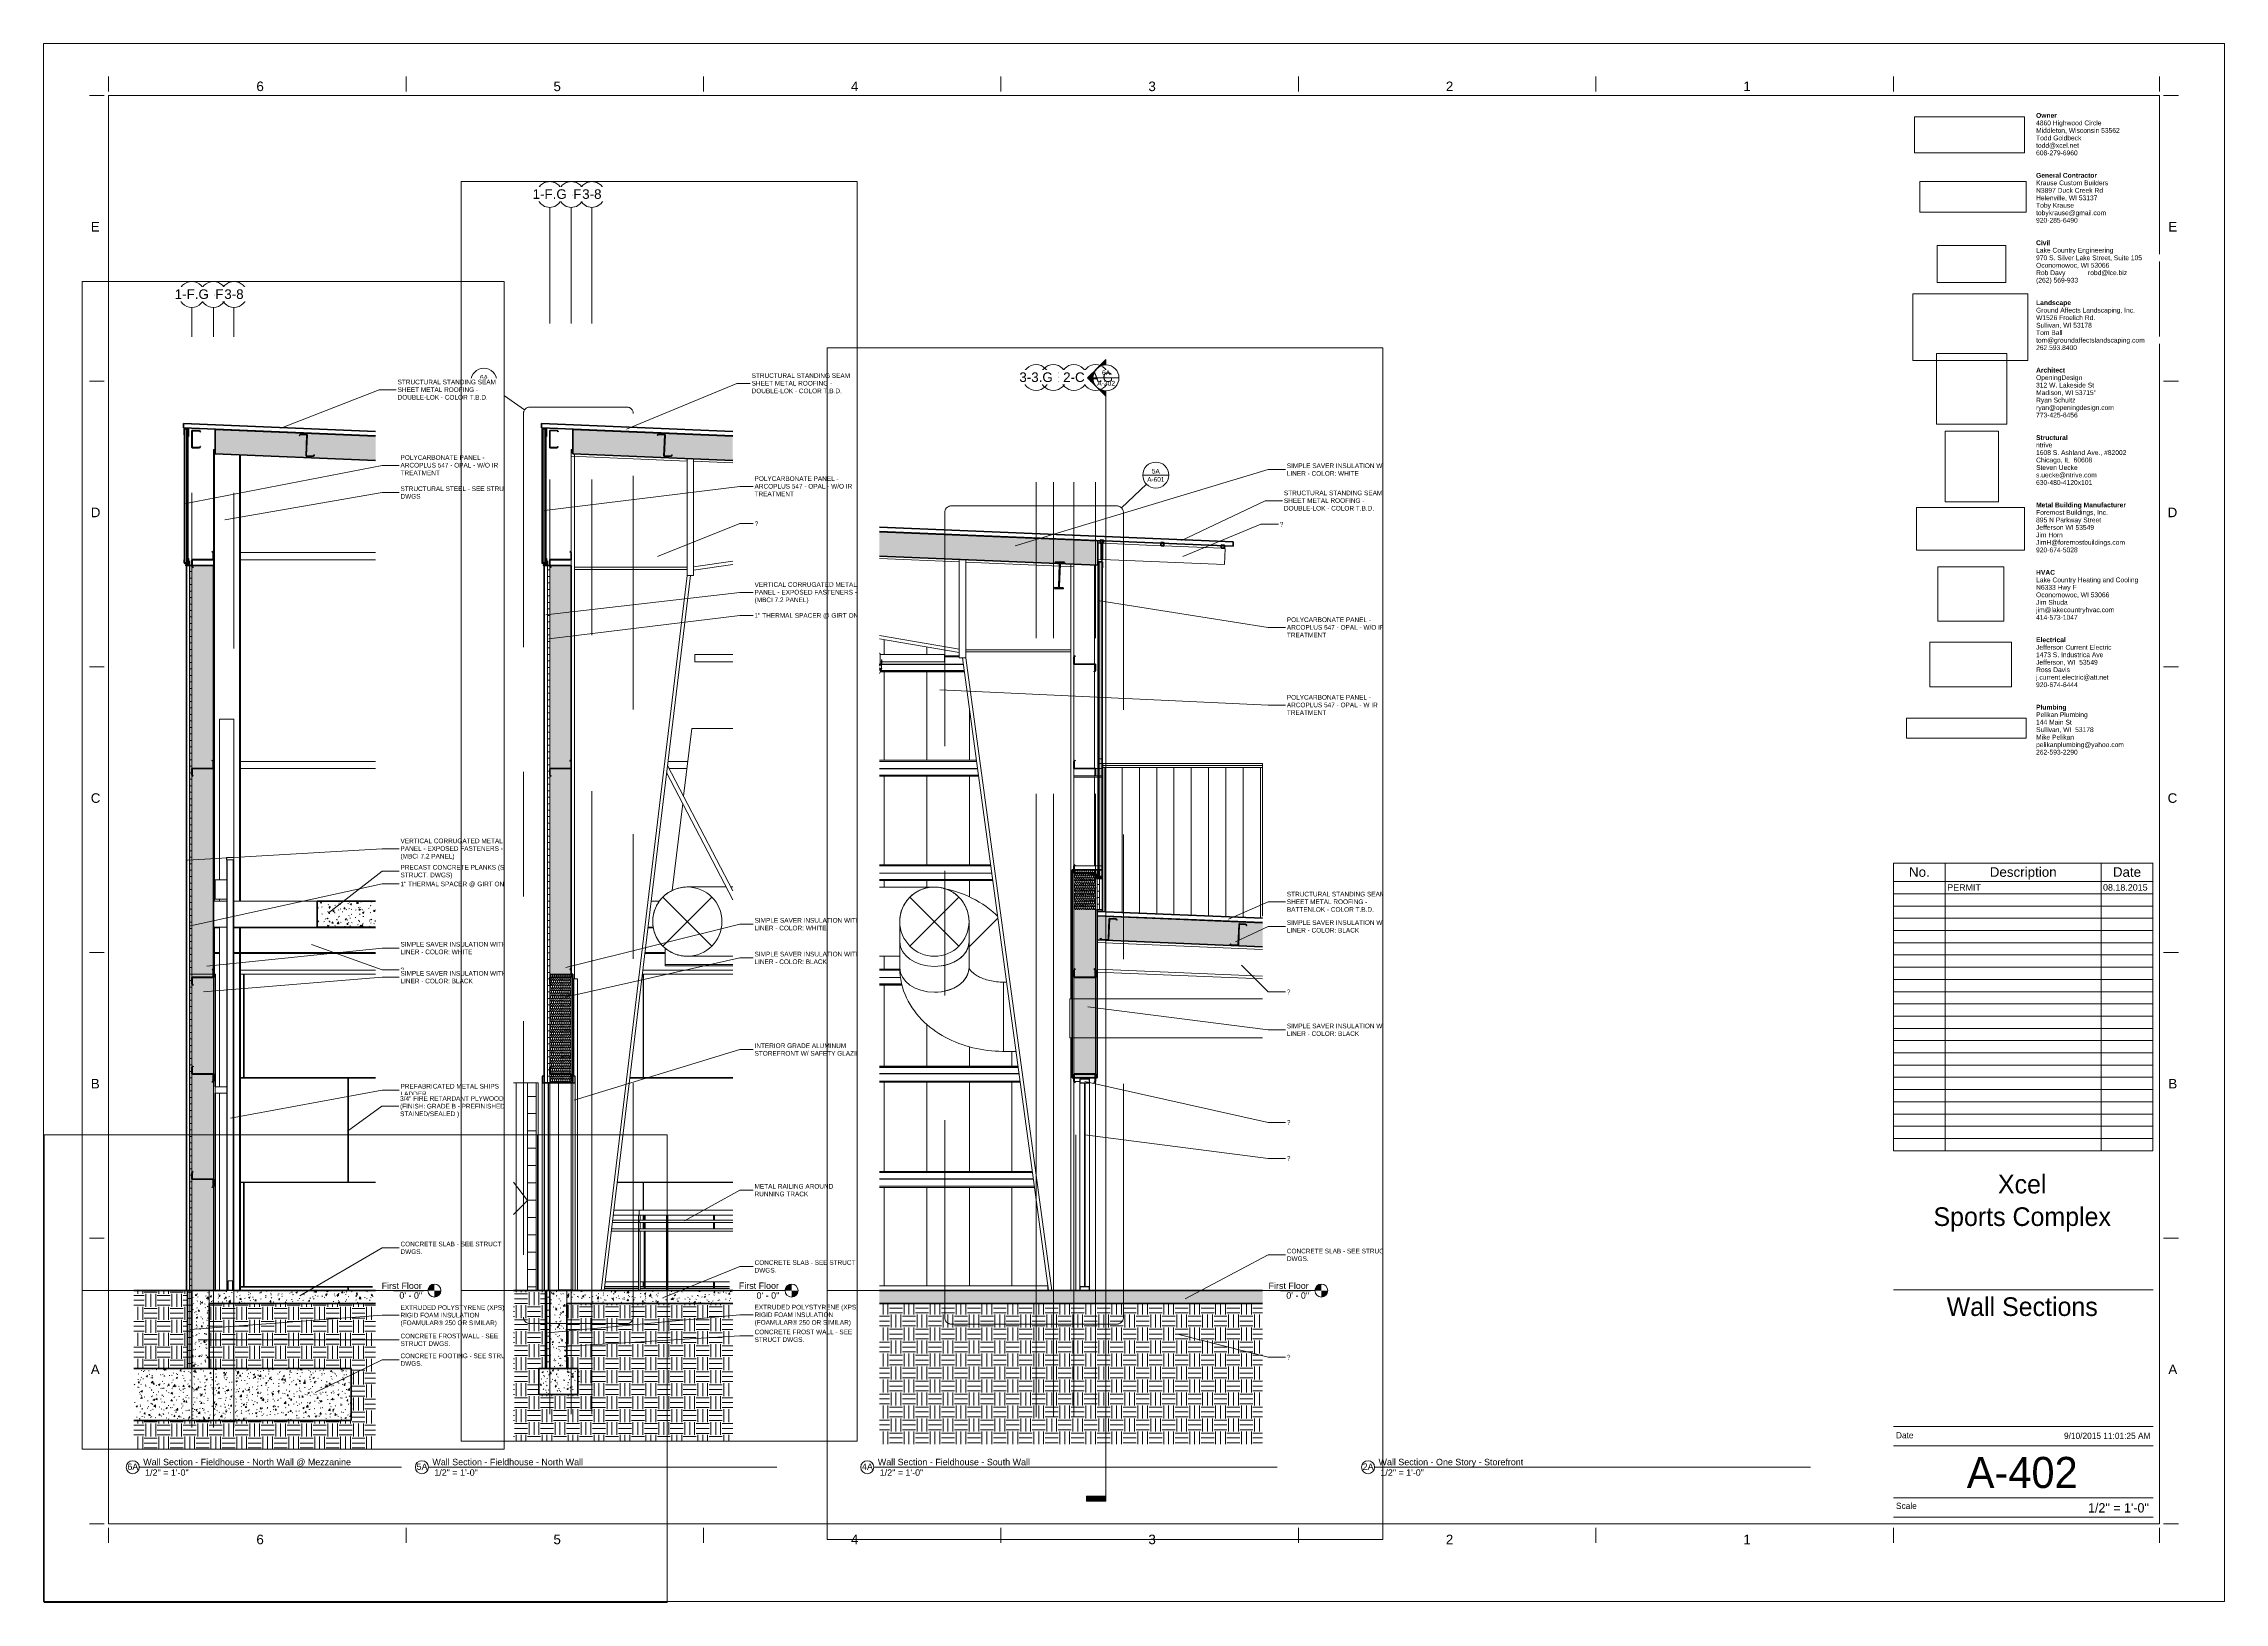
# Paper-space layout 'Layout1' of a CAD drawing. Header units: inches. Extents: x 0 to 42, y 0 to 30.
# The model-space entities are those that its viewports show. They can reach past a viewport. Long polylines and large blocks are cut down to what shows.
import ezdxf

# ---------------------------------------------------------------- set-up
doc = ezdxf.new("R2010")
doc.units = ezdxf.units.IN
doc.header["$MEASUREMENT"] = 0
for name, pattern in [('Dash 1_16_', [0.125, 0.0625, -0.0625]), ('Dash Dot 3_16_', [0.3125, 0.1875, -0.0625, 0, -0.0625]), ('Grid Line 1_2_', [0.875, 0.5, -0.125, 0.125, -0.125]), ('Hidden 1_8_', [0.1875, 0.125, -0.0625])]:
    doc.linetypes.add(name, pattern=pattern)
for name, color, linetype, lineweight in [('A-ANNO-IDEN', 131, 'Continuous', 9), ('A-ANNO-SYMB', 150, 'Continuous', 9), ('A-AREA', 32, 'Continuous', 9), ('A-CLNG', 13, 'Continuous', 18), ('A-CLNG-PATT', 13, 'Continuous', 70), ('A-DETL-THIN', 151, 'Continuous', 9), ('A-DOOR', 31, 'Continuous', 18), ('A-DOOR-FRAM', 31, 'Continuous', 30), ('A-FLOR', 192, 'Continuous', 18), ('A-FLOR-HRAL', 11, 'Continuous', 9), ('A-FLOR-LEVL', 51, 'Continuous', 9), ('A-FLOR-MCUT', 51, 'Continuous', 18), ('A-FLOR-PATT', 8, 'Continuous', 70), ('A-GLAZ-CURT', 52, 'Continuous', 9), ('A-GLAZ-CWMG', 51, 'Continuous', 9), ('A-ROOF', 132, 'Continuous', 18), ('A-WALL', 113, 'Continuous', 18), ('A-WALL-PATT', 111, 'Continuous', 18), ('C-TOPO', 7, 'Continuous', 9), ('E-POWR-CNDT', 130, 'Continuous', 9), ('G-ANNO-SCHD', 231, 'Continuous', 9), ('G-ANNO-SYMB', 111, 'Continuous', 9), ('G-ANNO-TTLB', 6, 'Continuous', 9), ('G-ANNO-TTLB-MEDM', 33, 'Continuous', 20), ('G-ANNO-TTLB-THIN', 151, 'Continuous', 9), ('I-WALL', 2, 'Continuous', 18), ('L-SITE-WALL', 31, 'Continuous', 18), ('M-HVAC-DUCT', 70, 'Continuous', 9), ('M-HVAC-DUCT-ANNO', 70, 'Continuous', 9), ('Q-SPCQ', 91, 'Continuous', 9), ('S-BEAM', 12, 'Continuous', 9), ('S-COLS', 52, 'Continuous', 9), ('S-FNDN', 32, 'Continuous', 18), ('S-GRID', 1, 'Continuous', 9), ('S-GRID-IDEN', 1, 'Continuous', 9)]:
    doc.layers.add(name, color=color, linetype=linetype, lineweight=lineweight)
doc.layers.add('G-ANNO-NPLT', color=191, linetype='Continuous', plot=False)
doc.styles.add('Arial', font='arial.ttf', dxfattribs={"height": 2.950599})
doc.styles.add('Arial_1', font='arial.ttf', dxfattribs={"height": 4.425898})
doc.styles.add('Arial_2', font='arial.ttf', dxfattribs={"height": 2.212949})
doc.styles.add('Arial_3', font='arial.ttf', dxfattribs={"height": 0.092206})
doc.styles.add('Arial_4', font='arial.ttf', dxfattribs={"height": 0.184412})
doc.styles.add('Arial_5', font='arial.ttf', dxfattribs={"height": 0.122942})
doc.styles.add('Century Gothic', font='GOTHIC.TTF', dxfattribs={"height": 2.155668})
doc.styles.add('Century Gothic_1', font='GOTHIC.TTF', dxfattribs={"height": 0.119759})
doc.styles.add('Century Gothic_2', font='GOTHIC.TTF', dxfattribs={"height": 0.179639})
doc.styles.add('Century Gothic_3', font='GOTHIC.TTF', dxfattribs={"height": 0.598797})
doc.styles.add('Century Gothic_4', font='GOTHIC.TTF', dxfattribs={"height": 0.359278})
picture_1 = doc.add_image_def('image1.png', size_in_pixel=(1125, 1483))
picture_2 = doc.add_image_def('image2.jpg', size_in_pixel=(477, 79))
picture_3 = doc.add_image_def('image3.png', size_in_pixel=(259, 141))
picture_4 = doc.add_image_def('image4.jpg', size_in_pixel=(150, 124))
picture_5 = doc.add_image_def('image5.jpg', size_in_pixel=(309, 122))
picture_6 = doc.add_image_def('image6.jpg', size_in_pixel=(95, 51))
picture_7 = doc.add_image_def('image7.png', size_in_pixel=(388, 225))
picture_8 = doc.add_image_def('image8.jpg', size_in_pixel=(232, 76))
picture_9 = doc.add_image_def('image9.jpg', size_in_pixel=(900, 259))
picture_10 = doc.add_image_def('image10.jpg', size_in_pixel=(939, 939))
pattern_1 = [(161.57, (21892.278, 97.763), (-0.960383694, -0.00039918), [0, -6.83, 0.758, 0]), (18.43, (21892.038, 97.763), (-0.960383694, 0.00039918), [0, -6.83, 0.758, 0]), (108.43, (21892.278, 97.763), (0.47951018, -2.4005264), [2.276, -5.312]), (71.57, (21892.038, 97.763), (0.47951018, 2.4005264), [2.276, -5.312])]
pattern_2 = [(45, (21892.158, 97.643), (-2.375879, 2.375879), []), (45, (21892.158, 101.243), (-2.375879, 2.375879), [])]
pattern_3 = [(50, (22007.282, 102), (6.885997, -0.602097), [0.72, -7.92]), (355, (22007.282, 102), (-1.331756, 7.220547), [0.576, -6.336]), (100.451, (22007.856, 101.95), (5.55363, 6.61819), [0.612, -6.731]), (46.184, (22007.282, 103.92), (10.24564, -1.588925), [1.08, -11.88]), (96.636, (22008.136, 103.788), (8.97244, 9.35152), [0.918, -10.096]), (351.184, (22007.282, 103.92), (8.9732, 9.35123), [0.864, -9.504]), (21, (22008.242, 103.44), (5.730726, -3.865003), [0.72, -7.92]), (326, (22008.242, 103.44), (2.33581, 6.96088), [0.576, -6.336]), (71.451, (22008.72, 103.118), (8.065876, 3.09595), [0.612, -6.731]), (37.5, (22007.282, 102), (0.116866, 3.1954784), [0.317, -5.942, 0.317, -6.115, -6.36]), (37.5, (22007.282, 102), (0.116866, 3.1954784), [-12.691, 0.317, -6.043]), (7.5, (22007.282, 102), (2.52543, 3.786025), [0.317, -3.35, 0.317, -5.798, -2.424]), (7.5, (22007.282, 102), (2.52543, 3.786025), [-9.782, 0.317, -2.107]), (327.5, (22005.142, 102), (5.1243685, -0.216176), [0.317, -2.083, 0.317, -7.171, -9.936]), (327.5, (22005.142, 102), (5.1243685, -0.216176), [-9.888, 0.317, -9.619]), (317.5, (22004.182, 102), (5.598326, 0.96141), [0.317, -2.803, 0.317, -4.656, -7.056]), (317.5, (22004.182, 102), (5.598326, 0.96141), [-8.093, 0.317, -6.739])]
pattern_4 = [(0, (22007.282, 102), (6, 6), [6, -6]), (0, (22007.282, 104.25), (6, 6), [6, -6]), (0, (22007.282, 106.5), (6, 6), [6, -6]), (90, (22008.032, 107.25), (-6, 6), [6, -6]), (90, (22010.282, 107.25), (-6, 6), [6, -6]), (90, (22012.532, 107.25), (-6, 6), [6, -6])]
pattern_5 = [(45, (22007.282, 102), (-2.375879, 2.375879), []), (45, (22007.282, 105.6), (-2.375879, 2.375879), [])]
pattern_6 = [(0, (22007.282, 102), (0, 3), []), (90, (22007.282, 102), (-3, 2e-16), [])]
pattern_7 = [(161.57, (22007.402, 102.12), (-0.960383694, -0.00039918), [0, -6.83, 0.758, 0]), (18.43, (22007.162, 102.12), (-0.960383694, 0.00039918), [0, -6.83, 0.758, 0]), (108.43, (22007.402, 102.12), (0.47951018, -2.4005264), [2.276, -5.312]), (71.57, (22007.162, 102.12), (0.47951018, 2.4005264), [2.276, -5.312])]
pattern_8 = [(90, (22011.8, -722), (-193, -193), [48, -145]), (180, (22011.8, -722), (-2e-14, -193), [96.25, -96.75]), (270, (21915.55, -674), (-193, -193), [48, -145]), (180, (22011.8, -674), (-2e-14, -193), [96.25, -96.75]), (270, (21915.3, -674), (-193, -193), [48, -145]), (180, (21915.3, -674), (-2e-14, -193), [96.25, -96.75]), (90, (21819.05, -722), (-193, -193), [48, -145]), (180, (21915.3, -722), (-2e-14, -193), [96.25, -96.75]), (90, (21963.8, -673.75), (-193, -193), [48, -145]), (180, (22012.05, -673.75), (-2e-14, -193), [48.25, -144.75]), (180, (22012.05, -625.75), (-2e-14, -193), [48.25, -144.75]), (90, (21867.3, -673.75), (-193, -193), [48, -145]), (180, (21963.55, -673.75), (-2e-14, -193), [96.25, -96.75]), (270, (21963.55, -625.75), (-193, -193), [48, -145]), (180, (21963.55, -625.75), (-2e-14, -193), [96.25, -96.75]), (180, (21867.05, -673.75), (-2e-14, -193), [48, -145]), (270, (21867.05, -625.75), (-193, -193), [48, -145]), (180, (21867.05, -625.75), (-2e-14, -193), [48, -145]), (90, (22011.8, -625.5), (-193, -193), [48, -145]), (180, (22011.8, -625.5), (-2e-14, -193), [96.25, -96.75]), (270, (21915.55, -577.5), (-193, -193), [48, -145]), (180, (22011.8, -577.5), (-2e-14, -193), [96.25, -96.75]), (270, (21915.3, -577.5), (-193, -193), [48, -145]), (180, (21915.3, -577.5), (-2e-14, -193), [96.25, -96.75]), (270, (21819.05, -577.5), (-193, -193), [48, -145]), (180, (21915.3, -625.5), (-2e-14, -193), [96.25, -96.75]), (90, (21963.8, -577.25), (-193, -193), [48, -145]), (180, (22012.05, -577.25), (-2e-14, -193), [48.25, -144.75]), (180, (22012.05, -529.25), (-2e-14, -193), [48.25, -144.75]), (90, (21867.3, -577.25), (-193, -193), [48, -145]), (180, (21963.55, -577.25), (-2e-14, -193), [96.25, -96.75]), (270, (21963.55, -529.25), (-193, -193), [48, -145]), (180, (21963.55, -529.25), (-2e-14, -193), [96.25, -96.75]), (180, (21867.05, -577.25), (-2e-14, -193), [48, -145]), (270, (21867.05, -529.25), (-193, -193), [48, -145]), (180, (21867.05, -529.25), (-2e-14, -193), [48, -145])]
pattern_9 = [(50, (22063.858, 65.275), (6.885997, -0.602097), [0.72, -7.92]), (355, (22063.858, 65.275), (-1.331756, 7.220547), [0.576, -6.336]), (100.451, (22064.432, 65.225), (5.55363, 6.61819), [0.612, -6.731]), (46.184, (22063.858, 67.195), (10.24564, -1.588925), [1.08, -11.88]), (96.636, (22064.712, 67.063), (8.97244, 9.35152), [0.918, -10.096]), (351.184, (22063.858, 67.195), (8.9732, 9.35123), [0.864, -9.504]), (21, (22064.818, 66.715), (5.730726, -3.865003), [0.72, -7.92]), (326, (22064.818, 66.715), (2.33581, 6.96088), [0.576, -6.336]), (71.451, (22065.296, 66.393), (8.065876, 3.095948), [0.612, -6.731]), (37.5, (22063.858, 65.275), (0.116866, 3.1954784), [0.317, -5.942, 0.317, -6.115, -6.36]), (37.5, (22063.858, 65.275), (0.116866, 3.1954784), [-12.691, 0.317, -6.043]), (7.5, (22063.858, 65.275), (2.52543, 3.786025), [0.317, -3.35, 0.317, -5.798, -2.424]), (7.5, (22063.858, 65.275), (2.52543, 3.786025), [-9.782, 0.317, -2.107]), (327.5, (22061.717, 65.275), (5.1243685, -0.2161763), [0.317, -2.083, 0.317, -7.171, -9.936]), (327.5, (22061.717, 65.275), (5.1243685, -0.2161763), [-9.888, 0.317, -9.619]), (317.5, (22060.757, 65.275), (5.598326, 0.96141), [0.317, -2.803, 0.317, -4.656, -7.056]), (317.5, (22060.757, 65.275), (5.598326, 0.96141), [-8.093, 0.317, -6.739])]
pattern_10 = [(45, (22063.858, 65.275), (-2.375879, 2.375879), []), (45, (22063.858, 68.875), (-2.375879, 2.375879), [])]
pattern_11 = [(161.57, (22063.978, 65.395), (-0.960383694, -0.00039918), [0, -6.83, 0.758, 0]), (18.43, (22063.738, 65.395), (-0.960383694, 0.00039918), [0, -6.83, 0.758, 0]), (108.43, (22063.978, 65.395), (0.47951018, -2.4005264), [2.276, -5.312]), (71.57, (22063.738, 65.395), (0.47951018, 2.4005264), [2.276, -5.312])]
pattern_12 = [(0, (22063.858, 65.275), (0, 3), []), (90, (22063.858, 65.275), (-3, 2e-16), [])]

# ---------------------------------------------------------------- blocks, each defined once
blk = doc.blocks.new('XCEL - E1 30 x 42 Horizontal - E1 30x42 Horizontal-11829-Wall Sections')
at = {"layer": 'G-ANNO-TTLB-MEDM'}
for p, q in [((1.159, 29.014), (0.872, 29.014)), ((1.24, 29.094), (1.24, 29.381)), ((1.24, 29.014), (1.24, 1.514)), ((40.74, 29.014), (1.24, 29.014)), ((6.969, 29.094), (6.969, 29.381)), ((12.698, 29.094), (12.698, 29.381)), ((18.427, 29.094), (18.427, 29.381)), ((24.156, 29.094), (24.156, 29.381)), ((29.885, 29.094), (29.885, 29.381)), ((35.615, 29.094), (35.615, 29.381)), ((40.74, 29.094), (40.74, 29.381)), ((40.74, 29.014), (40.74, 1.514)), ((40.82, 29.014), (41.108, 29.014)), ((1.159, 23.514), (0.872, 23.514)), ((40.82, 23.514), (41.108, 23.514)), ((1.159, 18.014), (0.872, 18.014)), ((40.82, 18.014), (41.108, 18.014)), ((40.615, 14.233), (35.615, 14.233)), ((1.159, 12.514), (0.872, 12.514)), ((40.82, 12.514), (41.108, 12.514)), ((1.159, 7.014), (0.872, 7.014)), ((40.82, 7.014), (41.108, 7.014)), ((35.615, 6.02), (40.615, 6.02)), ((1.159, 1.514), (0.872, 1.514)), ((1.24, 1.514), (40.74, 1.514)), ((1.24, 1.433), (1.24, 1.146)), ((6.969, 1.433), (6.969, 1.146)), ((12.698, 1.433), (12.698, 1.146)), ((18.427, 1.433), (18.427, 1.146)), ((24.156, 1.433), (24.156, 1.146)), ((29.885, 1.433), (29.885, 1.146)), ((40.615, 1.639), (35.615, 1.639)), ((35.615, 1.433), (35.615, 1.146)), ((40.74, 1.433), (40.74, 1.146)), ((40.82, 1.514), (41.108, 1.514))]:
    blk.add_line(p, q, dxfattribs=at)
at = {"layer": 'G-ANNO-TTLB-THIN'}
for p, q in [((-0.01, 30.014), (41.99, 30.014)), ((-0.01, 0.014), (-0.01, 30.014)), ((41.99, 0.014), (41.99, 30.014)), ((35.615, 3.389), (40.615, 3.389)), ((35.615, 3.014), (40.615, 3.014)), ((35.615, 2.014), (40.615, 2.014)), ((-0.01, 0.014), (41.99, 0.014))]:
    blk.add_line(p, q, dxfattribs=at)
at = {"layer": 'G-ANNO-TTLB', "char_height": 0.09221, "attachment_point": 1, "line_spacing_factor": 0.938532, "style": 'Arial_3', "bg_fill": 3, "box_fill_scale": 1.25, "bg_fill_color": 0, "bg_fill_transparency": 0}
for s, insert, width in [('\\fArial|b1|i0|c0|p34|;Civil', (38.363, 26.225), 0.28768), ('\\fArial|b1|i0|c0|p34|;Structural', (38.363, 22.475), 0.64856), ('\\fArial|b1|i0|c0|p34|;HVAC', (38.363, 19.879), 0.41876), ('\\fArial|b1|i0|c0|p34|;Electrical', (38.363, 18.581), 0.61622)]:
    blk.add_mtext(s, dxfattribs=dict(at, insert=insert, width=width))
at = {"layer": 'G-ANNO-TTLB'}
image = blk.add_image(picture_8, insert=(36.024, 27.911), size_in_units=(2.118, 0.694), dxfattribs=at)
image.dxf.flags = 7
image = blk.add_image(picture_9, insert=(36.126, 26.77), size_in_units=(2.048, 0.589), dxfattribs=at)
image.dxf.flags = 7
image = blk.add_image(picture_6, insert=(36.46, 25.417), size_in_units=(1.319, 0.708), dxfattribs=at)
image.dxf.flags = 7
image = blk.add_image(picture_7, insert=(35.988, 23.91), size_in_units=(2.218, 1.286), dxfattribs=at)
image.dxf.flags = 7
image = blk.add_image(picture_10, insert=(36.444, 22.689), size_in_units=(1.358, 1.358), dxfattribs=at)
image.dxf.flags = 7
image = blk.add_image(picture_1, insert=(36.612, 21.192), size_in_units=(1.03, 1.357), dxfattribs=at)
image.dxf.flags = 7
image = blk.add_image(picture_5, insert=(36.062, 20.262), size_in_units=(2.078, 0.821), dxfattribs=at)
image.dxf.flags = 7
image = blk.add_image(picture_4, insert=(36.474, 18.891), size_in_units=(1.268, 1.049), dxfattribs=at)
image.dxf.flags = 7
image = blk.add_image(picture_3, insert=(36.315, 17.631), size_in_units=(1.574, 0.857), dxfattribs=at)
image.dxf.flags = 7
image = blk.add_image(picture_2, insert=(35.866, 16.643), size_in_units=(2.303, 0.381), dxfattribs=at)
image.dxf.flags = 7
at = {"layer": 'G-ANNO-TTLB', "bg_fill": 3, "box_fill_scale": 1.25, "bg_fill_color": 0, "bg_fill_transparency": 0}
for s, insert, char_height, width, attachment_point, line_spacing_factor, style in [('6', (4.088, 29.283), 0.184, 0.171, 1, 0.938532, 'Arial_4'), ('5', (9.809, 29.283), 0.184, 0.171, 1, 0.938532, 'Arial_4'), ('4', (15.538, 29.283), 0.184, 0.171, 1, 0.938532, 'Arial_4'), ('3', (21.267, 29.283), 0.184, 0.171, 1, 0.938532, 'Arial_4'), ('2', (26.996, 29.283), 0.184, 0.171, 1, 0.938532, 'Arial_4'), ('1', (32.725, 29.283), 0.184, 0.171, 1, 0.938532, 'Arial_4'), ('\\fArial|b1|i0|c0|p34|;Owner', (38.363, 28.677), 0.09221, 0.44259, 1, 0.938532, 'Arial_3'), ('\\fArial|b1|i0|c0|p34|;General Contractor', (38.363, 27.523), 0.09221, 1.28521, 1, 0.938532, 'Arial_3'), ('E', (0.898, 26.579), 0.184, 0.20475, 1, 0.938532, 'Arial_4'), ('E', (41.082, 26.579), 0.184, 0.20475, 3, 0.938532, 'Arial_4'), ('Lake Country Engineering', (38.363, 26.081), 0.09221, 1.74142, 1, 0.938532, 'Arial_3'), ('\\fArial|b1|i0|c0|p34|;Landscape', (38.363, 25.071), 0.09221, 0.73708, 1, 0.938532, 'Arial_3'), ('\\fArial|b1|i0|c0|p34|;Architect', (38.363, 23.773), 0.09221, 0.59069, 1, 0.938532, 'Arial_3'), ('ntrive', (38.363, 22.331), 0.0922, 0.37109, 1, 0.938532, 'Arial_3'), ('D', (0.898, 21.079), 0.184, 0.2205, 1, 0.938532, 'Arial_4'), ('\\fArial|b1|i0|c0|p34|;Metal Building Manufacturer', (38.363, 21.177), 0.09221, 1.8793, 1, 0.938532, 'Arial_3'), ('D', (41.082, 21.079), 0.184, 0.2205, 3, 0.938532, 'Arial_4'), ('Lake Country Heating and Cooling', (38.363, 19.734), 0.09221, 2.30317, 1, 0.938532, 'Arial_3'), ('Jefferson Current Electric', (38.363, 18.436), 0.09221, 1.71418, 1, 0.938532, 'Arial_3'), ('\\fArial|b1|i0|c0|p34|;Plumbing', (38.363, 17.283), 0.09221, 0.62814, 1, 0.938532, 'Arial_3'), ('C', (0.898, 15.579), 0.184, 0.2205, 1, 0.938532, 'Arial_4'), ('C', (41.082, 15.579), 0.184, 0.2205, 3, 0.938532, 'Arial_4'), ('B', (0.898, 10.079), 0.184, 0.20475, 1, 0.938532, 'Arial_4'), ('B', (41.082, 10.079), 0.184, 0.20475, 3, 0.938532, 'Arial_4'), ('A', (0.898, 4.579), 0.184, 0.20475, 1, 0.938532, 'Arial_4'), ('A', (41.082, 4.579), 0.184, 0.20475, 3, 0.938532, 'Arial_4'), ('Date', (35.665, 3.278), 0.1198, 0.4725, 1, 0.984117, 'Century Gothic_1'), ('Scale', (35.665, 1.919), 0.1198, 0.5265, 1, 0.984117, 'Century Gothic_1'), ('6', (4.088, 1.304), 0.184, 0.171, 1, 0.938532, 'Arial_4'), ('5', (9.809, 1.304), 0.184, 0.171, 1, 0.938532, 'Arial_4'), ('4', (15.538, 1.304), 0.184, 0.171, 1, 0.938532, 'Arial_4'), ('3', (21.267, 1.304), 0.184, 0.171, 1, 0.938532, 'Arial_4'), ('2', (26.996, 1.304), 0.184, 0.171, 1, 0.938532, 'Arial_4'), ('1', (32.725, 1.304), 0.184, 0.171, 1, 0.938532, 'Arial_4')]:
    blk.add_mtext(s, dxfattribs=dict(at, insert=insert, char_height=char_height, width=width, attachment_point=attachment_point, line_spacing_factor=line_spacing_factor, style=style))
at = {"layer": 'G-ANNO-TTLB', "char_height": 0.09221, "attachment_point": 1, "line_spacing_factor": 0.938532, "style": 'Arial_3', "bg_fill": 3, "box_fill_scale": 1.25, "bg_fill_color": 0, "bg_fill_transparency": 0}
for s, insert, width in [('4860 Highwood Circle', (38.363, 28.533), 1.47416), ('Krause Custom Builders', (38.363, 27.379), 1.63077), ('970 S. Silver Lake Street, Suite 105', (38.363, 25.936), 2.39509), ('Ground Affects Landscaping, Inc.', (38.363, 24.927), 2.24019), ('OpeningDesign', (38.363, 23.629), 1.03838), ('1608 S. Ashland Ave., #82002', (38.363, 22.186), 2.03762), ('Foremost Buildings, Inc.', (38.363, 21.033), 1.62396), ('N6333 Hwy F', (38.363, 19.59), 0.90901), ('1473 S. Industrica Ave', (38.363, 18.292), 1.52183), ('Pelikan Plumbing', (38.363, 17.138), 1.16605)]:
    blk.add_mtext(s, dxfattribs=dict(at, insert=insert, width=width))
for s, insert, width in [('Middleton, Wisconsin 53562', (38.363, 28.388), 1.89633), ('N3897 Duck Creek Rd', (38.363, 27.234), 1.51161), ('Oconomowoc, WI 53066', (38.363, 25.792), 1.65971), ('W1526 Froelich Rd.', (38.363, 24.783), 1.34309), ('312 W. Lakeside St', (38.363, 23.484), 1.31926), ('Chicago, IL  60608', (38.363, 22.042), 1.26649), ('895 N Parkway Street', (38.363, 20.888), 1.46565), ('Oconomowoc, WI 53066', (38.363, 19.446), 1.65971), ('Jefferson, WI  53549', (38.363, 18.148), 1.40778), ('144 Main St', (38.363, 16.994), 0.80347)]:
    blk.add_mtext(s, dxfattribs=dict(at, insert=insert, width=width))
at = {"layer": 'G-ANNO-TTLB', "attachment_point": 1, "line_spacing_factor": 0.938532, "style": 'Arial_3', "bg_fill": 3, "box_fill_scale": 1.25, "bg_fill_color": 0, "bg_fill_transparency": 0}
for s, insert, char_height, width in [('Todd Goldbeck', (38.363, 28.244), 0.09221, 1.02306), ('Helenville, WI 53137', (38.363, 27.09), 0.09221, 1.39416), ('Rob Davy', (38.363, 25.648), 0.0922, 0.66048), ('robd@lce.biz', (39.363, 25.648), 0.09221, 0.88178), ('Sullivan, WI 53178', (38.363, 24.638), 0.09221, 1.26819), ('Madison, WI 53715"', (38.363, 23.34), 0.09221, 1.36181), ('Steven Uecke', (38.363, 21.898), 0.09221, 0.94135), ('Jefferson WI 53549', (38.363, 20.744), 0.09221, 1.32266), ('Jim Shuda', (38.363, 19.302), 0.0922, 0.71325), ('Ross Davis', (38.363, 18.004), 0.0922, 0.76772), ('Sullivan, WI  53178', (38.363, 16.85), 0.09221, 1.31075)]:
    blk.add_mtext(s, dxfattribs=dict(at, insert=insert, char_height=char_height, width=width))
for s, insert, char_height, width in [('todd@xcel.net', (38.363, 28.1), 0.09221, 0.96859), ('Toby Krause', (38.363, 26.946), 0.09221, 0.85284), ('(262) 569-933', (38.363, 25.504), 0.09221, 0.94646), ('Tom Ball', (38.363, 24.494), 0.0922, 0.59579), ('Ryan Schultz', (38.363, 23.196), 0.09221, 0.88518), ('s.uecke@ntrive.com', (38.363, 21.754), 0.09221, 1.37543), ('Jim Horn', (38.363, 20.6), 0.0922, 0.60601), ('jim@lakecountryhvac.com', (38.363, 19.158), 0.09221, 1.76695), ('j.current.electric@att.net', (38.363, 17.859), 0.09221, 1.64609), ('Mike Pelikan', (38.363, 16.706), 0.09221, 0.85624)]:
    blk.add_mtext(s, dxfattribs=dict(at, insert=insert, char_height=char_height, width=width))
at = {"layer": 'G-ANNO-TTLB', "char_height": 0.09221, "attachment_point": 1, "line_spacing_factor": 0.938532, "style": 'Arial_3', "bg_fill": 3, "box_fill_scale": 1.25, "bg_fill_color": 0, "bg_fill_transparency": 0}
for s, insert, width in [('608-279-6960', (38.363, 27.956), 0.93625), ('tobykrause@gmail.com', (38.363, 26.802), 1.57971), ('tom@groundaffectslandscaping.com', (38.363, 24.35), 2.45808), ('ryan@openingdesign.com', (38.363, 23.052), 1.75163), ('630-480-4120x101', (38.363, 21.609), 1.26308), ('JimH@foremostbuildings.com', (38.363, 20.456), 2.01378), ('414-573-1047', (38.363, 19.013), 0.93625), ('920-674-6444', (38.363, 17.715), 0.93625), ('pelikanplumbing@yahoo.com', (38.363, 16.561), 1.97804)]:
    blk.add_mtext(s, dxfattribs=dict(at, insert=insert, width=width))
for s, insert, width in [('920-285-6490', (38.363, 26.658), 0.93625), ('262.593.8400', (38.363, 24.206), 0.91923), ('773-425-6456', (38.363, 22.908), 0.93625), ('920-674-5028', (38.363, 20.311), 0.93625), ('262-593-2290', (38.363, 16.417), 0.93625)]:
    blk.add_mtext(s, dxfattribs=dict(at, insert=insert, width=width))
blk = doc.blocks.new('Viewport - View Title-1830-Wall Sections')
at = {"layer": 'G-ANNO-TTLB'}
for start, end in [(0, 180), (180, 360)]:
    blk.add_arc((-0.125, 0), 0.125, start, end, dxfattribs=at)
blk = doc.blocks.new('Struct_Xcel_Sports Complex_rvt-2-Wall Section - Fieldhouse - South Wall')
at = {"layer": 'A-FLOR-PATT', "lineweight": 9}
h = blk.add_hatch(dxfattribs=at)
h.set_pattern_fill('FP_15', style=0, pattern_type=2)
h.set_pattern_definition([(50, (21892.158, 97.643), (6.885997, -0.6021), [0.72, -7.92]), (355, (21892.158, 97.643), (-1.33176, 7.22055), [0.576, -6.336]), (100.451, (21892.731, 97.592), (5.55363, 6.61819), [0.612, -6.731]), (46.184, (21892.158, 99.563), (10.24564, -1.58893), [1.08, -11.88]), (96.636, (21893.011, 99.43), (8.97244, 9.35152), [0.918, -10.096]), (351.184, (21892.158, 99.563), (8.9732, 9.35123), [0.864, -9.504]), (21, (21893.118, 99.083), (5.730726, -3.865003), [0.72, -7.92]), (326, (21893.118, 99.083), (2.33581, 6.96088), [0.576, -6.336]), (71.451, (21893.595, 98.761), (8.065876, 3.09595), [0.612, -6.731]), (37.5, (21892.158, 97.643), (0.116866, 3.195478), [0.317, -5.942, 0.317, -6.115, -6.36]), (37.5, (21892.158, 97.643), (0.116866, 3.195478), [-12.691, 0.317, -6.043]), (7.5, (21892.158, 97.643), (2.52543, 3.786025), [0.317, -3.35, 0.317, -5.798, -2.424]), (7.5, (21892.158, 97.643), (2.52543, 3.786025), [-9.782, 0.317, -2.107]), (327.5, (21890.017, 97.643), (5.124369, -0.216176), [0.317, -2.083, 0.317, -7.171, -9.936]), (327.5, (21890.017, 97.643), (5.124369, -0.216176), [-9.888, 0.317, -9.619]), (317.5, (21889.057, 97.643), (5.598326, 0.96141), [0.317, -2.803, 0.317, -4.656, -7.056]), (317.5, (21889.057, 97.643), (5.598326, 0.96141), [-8.093, 0.317, -6.739])])
h.paths.add_polyline_path([(22358.187, -6), (22446.726, -6), (22446.726, 0), (22269.648, 0), (22269.648, -6)], flags=0)
at = {"layer": 'A-FLOR', "color": 250, "lineweight": 70}
for p, q in [((22446.726, 0), (22269.648, 0)), ((22269.648, -6), (22446.726, -6))]:
    blk.add_line(p, q, dxfattribs=at)
blk = doc.blocks.new('W-Wide Flange - 1_-3_ deep-1401279-Wall Section - Fieldhouse - South Wall')
at = {"layer": 'S-BEAM'}
for p, q in [((22446.726, 157.661), (22370.303, 160.845)), ((22370.303, 148.555), (22446.726, 145.37)), ((22446.726, 144.009), (22370.303, 147.194))]:
    blk.add_line(p, q, dxfattribs=at)
blk = doc.blocks.new('Basketball_Backstop-Performance_Sports_Systems-3103-Ceiling_Hung - 27_-0_ to 27_-11 7_8_-706978-Wall Section - Fieldhouse - South Wall')
at = {"layer": 'Q-SPCQ'}
for p, q in [((22299.678, 294), (22269.805, 294)), ((22299.678, 294), (22299.678, 292.25)), ((22269.928, 289.687), (22269.928, 292.25)), ((22299.678, 292.25), (22299.678, 290.5)), ((22270.74, 291.5), (22270.553, 291.5)), ((22270.553, 291), (22270.553, 291.5)), ((22270.74, 291.5), (22270.74, 291)), ((22270.553, 291), (22270.553, 289.812)), ((22270.74, 289.812), (22270.74, 291)), ((22269.928, 290.5), (22270.553, 290.5)), ((22270.74, 290.5), (22299.678, 290.5)), ((22270.428, 289.687), (22269.648, 289.687)), ((22269.648, 289.5), (22270.428, 289.5)), ((22269.678, 289.062), (22269.648, 289.062)), ((22269.678, 289.062), (22269.678, 289.5)), ((22270.115, 289.062), (22269.678, 289.062)), ((22269.928, 288.75), (22269.928, 289.5)), ((22270.115, 289.5), (22270.115, 289.062)), ((22270.553, 289.5), (22270.428, 289.5)), ((22270.553, 289.5), (22270.553, 289.253)), ((22270.553, 289.253), (22270.553, 288.312)), ((22269.678, 288.75), (22269.648, 288.75)), ((22269.928, 288.75), (22269.678, 288.75)), ((22270.553, 288.312), (22270.553, 288.184)), ((22270.553, 288.184), (22270.553, 287.313)), ((22269.678, 287.818), (22269.648, 287.801)), ((22269.648, 285.227), (22270.745, 287.332)), ((22270.115, 287.565), (22269.678, 287.818)), ((22270.115, 287.06), (22270.115, 287.565)), ((22270.558, 287.43), (22270.745, 287.332)), ((22269.648, 286.824), (22269.678, 286.807)), ((22269.678, 286.807), (22270.115, 287.06))]:
    blk.add_line(p, q, dxfattribs=at)
at = {"layer": 'Q-SPCQ', "flags": 128}
for points in [[(22269.648, 294.498), (22269.655, 294.499), (22269.665, 294.5), (22269.675, 294.5), (22269.678, 294.5)], [(22269.678, 294.5), (22269.688, 294.5), (22269.698, 294.499), (22269.708, 294.498), (22269.718, 294.497), (22269.727, 294.495), (22269.737, 294.493), (22269.747, 294.49), (22269.756, 294.487), (22269.766, 294.484), (22269.775, 294.48), (22269.784, 294.476), (22269.793, 294.472), (22269.802, 294.467), (22269.811, 294.462), (22269.819, 294.456), (22269.827, 294.451), (22269.835, 294.444), (22269.843, 294.438), (22269.85, 294.431), (22269.857, 294.424), (22269.864, 294.417), (22269.87, 294.409), (22269.877, 294.401), (22269.883, 294.393), (22269.888, 294.385), (22269.893, 294.377), (22269.898, 294.368), (22269.903, 294.359), (22269.907, 294.35), (22269.911, 294.341), (22269.914, 294.331), (22269.917, 294.322), (22269.92, 294.312), (22269.922, 294.302), (22269.924, 294.292), (22269.926, 294.283), (22269.927, 294.273), (22269.927, 294.263), (22269.928, 294.253), (22269.928, 294.25)], [(22269.928, 292.25), (22269.928, 292.33), (22269.928, 292.41), (22269.928, 292.489), (22269.928, 292.569), (22269.928, 292.647), (22269.928, 292.725), (22269.928, 292.803), (22269.928, 292.879), (22269.928, 292.955), (22269.928, 293.029), (22269.928, 293.102), (22269.928, 293.174), (22269.928, 293.244), (22269.928, 293.312), (22269.928, 293.379), (22269.928, 293.444), (22269.928, 293.508), (22269.928, 293.569), (22269.928, 293.628), (22269.928, 293.685), (22269.928, 293.739), (22269.928, 293.791), (22269.928, 293.841), (22269.928, 293.888), (22269.928, 293.933), (22269.928, 293.975), (22269.928, 294.014), (22269.928, 294.05), (22269.928, 294.084), (22269.928, 294.114), (22269.928, 294.142), (22269.928, 294.166), (22269.928, 294.187), (22269.928, 294.206), (22269.928, 294.221), (22269.928, 294.233), (22269.928, 294.242), (22269.928, 294.247), (22269.928, 294.25), (22269.928, 294.25)], [(22269.928, 294.25), (22269.928, 294.248), (22269.928, 294.244), (22269.928, 294.236), (22269.928, 294.224), (22269.928, 294.21), (22269.928, 294.193), (22269.928, 294.172), (22269.928, 294.148), (22269.928, 294.122), (22269.928, 294.092), (22269.928, 294.06), (22269.928, 294.024), (22269.928, 293.986)]]:
    blk.add_lwpolyline(points, dxfattribs=at)
at = {"layer": 'Q-SPCQ'}
for centre, radius, start, end in [((22270.428, 289.812), 0.313, 270, 0), ((22270.428, 289.812), 0.125, 270, 0), ((22269.678, 287.313), 0.25, 0, 96.844), ((22269.678, 287.313), 0.25, 263.156, 0), ((22269.678, 287.313), 0.875, 268.0446, 0)]:
    blk.add_arc(centre, radius, start, end, dxfattribs=at)
blk = doc.blocks.new('Rectangular Mullion - Profile_Polycarbonate_Upper and left-1114459-Wall Section - Fieldhouse - South Wall')
at = {"layer": 'A-GLAZ-CWMG', "lineweight": 30}
for p, q in [((22370.678, 336.841), (22370.678, 333.219)), ((22372.804, 336.841), (22370.678, 336.841)), ((22370.74, 333.282), (22370.74, 336.779)), ((22370.74, 336.779), (22372.741, 336.779)), ((22372.741, 336.779), (22372.741, 334.07)), ((22372.804, 334.007), (22372.804, 336.841)), ((22372.741, 334.07), (22372.679, 334.07)), ((22372.679, 334.07), (22372.679, 334.007)), ((22372.679, 334.007), (22372.804, 334.007)), ((22370.678, 333.219), (22371.032, 333.219)), ((22370.969, 333.282), (22370.74, 333.282)), ((22371.032, 333.469), (22370.969, 333.469)), ((22370.969, 333.469), (22370.969, 333.282)), ((22371.032, 333.219), (22371.032, 333.469))]:
    blk.add_line(p, q, dxfattribs=at)
blk = doc.blocks.new('Rectangular Mullion - Profile_Polycarbonate_Lower-1125103-Wall Section - Fieldhouse - South Wall')
at = {"layer": 'A-GLAZ-CWMG', "lineweight": 30}
for p, q in [((22370.678, 193.521), (22370.678, 191.277)), ((22371.032, 193.521), (22370.678, 193.521)), ((22370.74, 191.34), (22370.74, 193.459)), ((22370.74, 193.459), (22370.969, 193.459)), ((22370.969, 193.459), (22370.969, 193.271)), ((22370.969, 193.271), (22371.032, 193.271)), ((22371.032, 193.271), (22371.032, 193.521)), ((22372.804, 192.733), (22372.679, 192.733)), ((22372.679, 192.733), (22372.679, 192.671)), ((22372.679, 192.671), (22372.741, 192.671)), ((22372.741, 192.671), (22372.741, 191.34)), ((22372.804, 191.277), (22372.804, 192.733)), ((22370.678, 191.277), (22372.804, 191.277)), ((22372.741, 191.34), (22370.74, 191.34))]:
    blk.add_line(p, q, dxfattribs=at)
blk = doc.blocks.new('Rectangular Mullion - Profile_Polycarbonate_right-1189833-Wall Section - Fieldhouse - South Wall')
at = {"layer": 'A-GLAZ-CWMG'}
for p, q in [((22371.032, 333.469), (22371.032, 336.779)), ((22372.679, 334.07), (22372.679, 336.779)), ((22372.679, 245.793), (22372.679, 334.007)), ((22372.804, 245.793), (22372.804, 334.007)), ((22370.678, 245.793), (22370.678, 333.219)), ((22371.032, 333.219), (22371.032, 333.469)), ((22371.032, 245.793), (22371.032, 333.219))]:
    blk.add_line(p, q, dxfattribs=at)
blk = doc.blocks.new('Girt_C - 10_D-1260059-Wall Section - Fieldhouse - South Wall')
at = {"layer": 'S-BEAM'}
h = blk.add_hatch(dxfattribs=at)
h.set_pattern_fill('FP_13', color=256, style=0, pattern_type=2)
h.set_pattern_definition(pattern_2)
h.paths.add_polyline_path([(22360.128, 96.197), (22360.199, 96.28), (22359.662, 96.731), (22359.662, 99.996), (22359.686, 100.049), (22359.74, 100.07), (22369.365, 100.07), (22369.42, 100.048), (22369.443, 99.995), (22369.443, 96.731), (22368.908, 96.281), (22368.978, 96.198), (22369.553, 96.68), (22369.553, 99.992), (22369.498, 100.125), (22369.365, 100.18), (22359.74, 100.18), (22359.608, 100.125), (22359.553, 99.992), (22359.553, 96.68)], flags=0)
at = {"layer": 'S-BEAM', "lineweight": 50}
for p, q in [((22359.553, 99.992), (22359.553, 96.68)), ((22359.662, 96.731), (22359.662, 99.996)), ((22369.365, 100.18), (22359.74, 100.18)), ((22359.74, 100.07), (22369.365, 100.07)), ((22369.443, 99.995), (22369.443, 96.731)), ((22369.553, 96.68), (22369.553, 99.992)), ((22359.553, 96.68), (22360.128, 96.197)), ((22360.199, 96.28), (22359.662, 96.731)), ((22369.443, 96.731), (22368.908, 96.281)), ((22368.978, 96.198), (22369.553, 96.68)), ((22360.128, 96.197), (22360.199, 96.28)), ((22368.908, 96.281), (22368.978, 96.198))]:
    blk.add_line(p, q, dxfattribs=at)
for centre, radius, start, end in [((22359.74, 99.992), 0.188, 90, 180), ((22359.74, 99.992), 0.0782, 90, 176.9576), ((22369.365, 99.992), 0.188, 0, 90), ((22369.365, 99.992), 0.0782, 2.1227, 90)]:
    blk.add_arc(centre, radius, start, end, dxfattribs=at)
blk = doc.blocks.new('Rectangular Mullion - Profile_Polycarbonate_Lower-1149884-Wall Section - Fieldhouse - South Wall')
at = {"layer": 'A-GLAZ-CWMG'}
blk.add_line((22347.545, 2.244), (22269.648, 2.244), dxfattribs=at)
blk = doc.blocks.new('Rectangular Mullion - Profile_Polycarbonate_Upper and left-1528482-Wall Section - Fieldhouse - South Wall')
at = {"layer": 'A-GLAZ-CWMG'}
for p, q in [((22372.678, 345.469), (22372.678, 346.472)), ((22372.678, 336.841), (22372.678, 337.625)), ((22369.056, 335.285), (22369.056, 289.547)), ((22369.056, 289.438), (22369.056, 286.148)), ((22369.056, 286.005), (22369.056, 241.297)), ((22369.056, 237.314), (22369.056, 196.297)), ((22372.678, 175.119), (22372.678, 176)), ((22372.678, 173.055), (22372.678, 173.117))]:
    blk.add_line(p, q, dxfattribs=at)
blk = doc.blocks.new('W-Wide Flange - W12X22-1533120-Wall Section - Fieldhouse - South Wall')
at = {"layer": 'S-BEAM'}
h = blk.add_hatch(dxfattribs=at)
h.set_pattern_fill('FP_13', color=256, style=0, pattern_type=2)
h.set_pattern_definition(pattern_2)
h.paths.add_polyline_path([(22354.614, 324.287), (22354.632, 324.711), (22353.261, 324.768), (22353.066, 324.815), (22352.905, 324.933), (22352.801, 325.104), (22352.77, 325.302), (22353.204, 335.718), (22353.251, 335.912), (22353.369, 336.074), (22353.54, 336.178), (22353.737, 336.208), (22355.109, 336.151), (22355.126, 336.576), (22351.1, 336.744), (22351.082, 336.319), (22352.453, 336.262), (22352.648, 336.215), (22352.809, 336.097), (22352.913, 335.926), (22352.944, 335.729), (22352.51, 325.313), (22352.463, 325.118), (22352.345, 324.957), (22352.174, 324.853), (22351.977, 324.822), (22350.605, 324.879), (22350.588, 324.454)], flags=0)
at = {"layer": 'S-BEAM', "lineweight": 50}
for p, q in [((22351.1, 336.744), (22351.082, 336.319)), ((22355.126, 336.576), (22351.1, 336.744)), ((22355.109, 336.151), (22355.126, 336.576)), ((22351.082, 336.319), (22352.453, 336.262)), ((22353.737, 336.208), (22355.109, 336.151)), ((22352.944, 335.729), (22352.51, 325.313)), ((22352.77, 325.302), (22353.204, 335.718)), ((22350.605, 324.879), (22350.588, 324.454)), ((22351.977, 324.822), (22350.605, 324.879)), ((22350.588, 324.454), (22354.614, 324.287)), ((22354.632, 324.711), (22353.261, 324.768)), ((22354.614, 324.287), (22354.632, 324.711))]:
    blk.add_line(p, q, dxfattribs=at)
for centre, radius, start, end in [((22352.432, 335.75), 0.512, 357.6141, 87.6141), ((22353.716, 335.696), 0.513, 87.6141, 177.6141), ((22351.998, 325.334), 0.512, 267.6141, 357.6141), ((22353.282, 325.28), 0.513, 177.6141, 267.6141)]:
    blk.add_arc(centre, radius, start, end, dxfattribs=at)
blk = doc.blocks.new('columns and girder2 - one-1334686-Wall Section - Fieldhouse - South Wall')
at = {"layer": 'S-BEAM'}
for p, q in [((22269.648, 338.254), (22306.553, 336.716)), ((22306.553, 337.889), (22306.553, 292.369)), ((22309.553, 292.369), (22309.553, 337.764)), ((22309.553, 336.591), (22352.905, 334.785)), ((22358.053, 335.743), (22358.053, 134.82)), ((22359.553, 292.813), (22359.553, 335.681)), ((22359.553, 334.508), (22359.553, 335.681)), ((22353.165, 334.774), (22359.553, 334.508)), ((22306.553, 296.377), (22269.648, 302.722)), ((22269.648, 301.199), (22306.553, 294.855)), ((22358.053, 296.119), (22309.553, 296.119)), ((22309.553, 295.119), (22358.053, 295.119)), ((22306.553, 292.369), (22309.553, 292.369)), ((22308.039, 292.369), (22347.85, 0)), ((22349.364, 0), (22309.553, 292.369)), ((22359.553, 244.563), (22359.553, 289.438)), ((22359.553, 196.313), (22359.553, 241.188)), ((22358.053, 116.82), (22358.053, 0)), ((22359.553, 0), (22359.553, 96.68))]:
    blk.add_line(p, q, dxfattribs=at)
blk = doc.blocks.new('L-Angle - L2X2X3_16-1472863-Wall Section - Fieldhouse - South Wall')
at = {"layer": 'S-BEAM'}
h = blk.add_hatch(dxfattribs=at)
h.set_pattern_fill('FP_13', color=256, style=0, pattern_type=2)
h.set_pattern_definition(pattern_2)
h.paths.add_polyline_path([(22372.303, 190.431), (22372.248, 190.564), (22372.115, 190.619), (22370.678, 190.619), (22370.545, 190.674), (22370.49, 190.806), (22370.49, 192.244), (22370.435, 192.376), (22370.303, 192.431), (22370.303, 190.431)], flags=0)
at = {"layer": 'S-BEAM', "lineweight": 50}
for p, q in [((22370.303, 192.431), (22370.303, 190.431)), ((22370.49, 190.806), (22370.49, 192.244)), ((22370.303, 190.431), (22372.303, 190.431)), ((22372.115, 190.619), (22370.678, 190.619))]:
    blk.add_line(p, q, dxfattribs=at)
for centre, start, end in [((22370.303, 192.244), 0, 90), ((22370.678, 190.806), 180, 270), ((22372.115, 190.431), 0, 90)]:
    blk.add_arc(centre, 0.188, start, end, dxfattribs=at)
blk = doc.blocks.new('Girt_C - 8_D-1405608-Wall Section - Fieldhouse - South Wall')
at = {"layer": 'S-BEAM'}
for p, q in [((22370.678, 241.297), (22369.365, 241.297)), ((22372.606, 241.297), (22371.032, 241.297)), ((22372.679, 241.297), (22372.606, 241.297)), ((22372.928, 241.297), (22372.804, 241.297)), ((22359.553, 237.797), (22368.936, 237.797)), ((22369.106, 237.797), (22370.678, 237.797)), ((22371.032, 237.797), (22372.606, 237.797)), ((22372.606, 237.797), (22372.679, 237.797)), ((22372.804, 237.797), (22372.928, 237.797)), ((22359.553, 237.314), (22370.678, 237.314)), ((22371.032, 237.314), (22372.606, 237.314)), ((22372.606, 237.314), (22372.679, 237.314)), ((22372.804, 237.314), (22372.928, 237.314))]:
    blk.add_line(p, q, dxfattribs=at)
blk = doc.blocks.new('Girt_C - 8_D-1405607-Wall Section - Fieldhouse - South Wall')
at = {"layer": 'S-BEAM'}
for p, q in [((22370.678, 196.297), (22359.704, 196.297)), ((22372.606, 196.297), (22371.032, 196.297)), ((22372.679, 196.297), (22372.606, 196.297)), ((22372.928, 196.297), (22372.804, 196.297)), ((22372.804, 192.797), (22372.928, 192.797)), ((22372.804, 192.314), (22372.928, 192.314))]:
    blk.add_line(p, q, dxfattribs=at)
blk = doc.blocks.new('Girt_Z - 10_D-1472864-Wall Section - Fieldhouse - South Wall')
at = {"layer": 'S-BEAM'}
h = blk.add_hatch(dxfattribs=at)
h.set_pattern_fill('FP_13', color=256, style=0, pattern_type=2)
h.set_pattern_definition(pattern_2)
h.paths.add_polyline_path([(22368.978, 189.44), (22369.553, 189.922), (22369.553, 192.859), (22369.498, 192.992), (22369.365, 193.047), (22359.74, 193.047), (22359.687, 193.068), (22359.662, 193.121), (22359.662, 196.261), (22360.198, 196.711), (22360.127, 196.795), (22359.553, 196.313), (22359.553, 192.938), (22369.365, 192.938), (22369.42, 192.916), (22369.443, 192.862), (22369.443, 189.973), (22368.908, 189.524)], flags=0)
at = {"layer": 'S-BEAM', "lineweight": 50}
for p, q in [((22360.127, 196.795), (22359.553, 196.313)), ((22359.662, 196.261), (22360.198, 196.711)), ((22360.198, 196.711), (22360.127, 196.795)), ((22359.553, 196.313), (22359.553, 192.938)), ((22359.662, 193.121), (22359.662, 196.261)), ((22359.553, 192.938), (22369.365, 192.938)), ((22369.365, 193.047), (22359.74, 193.047)), ((22369.443, 192.862), (22369.443, 189.973)), ((22369.553, 189.922), (22369.553, 192.859)), ((22369.443, 189.973), (22368.908, 189.524)), ((22368.978, 189.44), (22369.553, 189.922)), ((22368.908, 189.524), (22368.978, 189.44))]:
    blk.add_line(p, q, dxfattribs=at)
for centre, radius, start, end in [((22359.74, 193.125), 0.0782, 183.0424, 270), ((22369.365, 192.859), 0.187, 360, 90), ((22369.365, 192.859), 0.0782, 2.1227, 90)]:
    blk.add_arc(centre, radius, start, end, dxfattribs=at)
blk = doc.blocks.new('Girt_Z - 10_D-V3-Wall Section - Fieldhouse - South Wall')
at = {"layer": 'S-BEAM'}
h = blk.add_hatch(dxfattribs=at)
h.set_pattern_fill('FP_13', color=256, style=0, pattern_type=2)
h.set_pattern_definition(pattern_2)
h.paths.add_polyline_path([(22368.978, 237.69), (22369.553, 238.172), (22369.553, 241.109), (22369.498, 241.242), (22369.365, 241.297), (22359.74, 241.297), (22359.686, 241.318), (22359.662, 241.371), (22359.662, 244.511), (22360.198, 244.961), (22360.127, 245.045), (22359.553, 244.563), (22359.553, 241.188), (22369.365, 241.188), (22369.42, 241.166), (22369.443, 241.112), (22369.443, 238.223), (22368.908, 237.774)], flags=0)
at = {"layer": 'S-BEAM', "lineweight": 50}
for p, q in [((22360.127, 245.045), (22359.553, 244.563)), ((22359.662, 244.511), (22360.198, 244.961)), ((22360.198, 244.961), (22360.127, 245.045)), ((22359.553, 244.563), (22359.553, 241.188)), ((22359.662, 241.371), (22359.662, 244.511)), ((22359.553, 241.188), (22369.365, 241.188)), ((22369.365, 241.297), (22359.74, 241.297)), ((22369.443, 241.112), (22369.443, 238.223)), ((22369.553, 238.172), (22369.553, 241.109)), ((22369.443, 238.223), (22368.908, 237.774)), ((22368.978, 237.69), (22369.553, 238.172)), ((22368.908, 237.774), (22368.978, 237.69))]:
    blk.add_line(p, q, dxfattribs=at)
for centre, radius, start, end in [((22359.74, 241.375), 0.0782, 183.0424, 270), ((22369.365, 241.109), 0.187, 360, 90), ((22369.365, 241.109), 0.0782, 2.1227, 90)]:
    blk.add_arc(centre, radius, start, end, dxfattribs=at)
blk = doc.blocks.new('Girt_Z - 10_D-1241717-Wall Section - Fieldhouse - South Wall')
at = {"layer": 'S-BEAM'}
h = blk.add_hatch(dxfattribs=at)
h.set_pattern_fill('FP_13', color=256, style=0, pattern_type=2)
h.set_pattern_definition(pattern_2)
h.paths.add_polyline_path([(22368.978, 285.94), (22369.553, 286.422), (22369.553, 289.359), (22369.498, 289.492), (22369.365, 289.547), (22359.74, 289.547), (22359.686, 289.568), (22359.662, 289.621), (22359.662, 292.761), (22360.198, 293.211), (22360.127, 293.295), (22359.553, 292.813), (22359.553, 289.438), (22369.365, 289.438), (22369.42, 289.416), (22369.443, 289.362), (22369.443, 286.473), (22368.908, 286.024)], flags=0)
at = {"layer": 'S-BEAM', "lineweight": 50}
for p, q in [((22360.127, 293.295), (22359.553, 292.813)), ((22359.662, 292.761), (22360.198, 293.211)), ((22360.198, 293.211), (22360.127, 293.295)), ((22359.553, 292.813), (22359.553, 289.438)), ((22359.662, 289.621), (22359.662, 292.761)), ((22369.365, 289.547), (22359.74, 289.547)), ((22359.553, 289.438), (22369.365, 289.438)), ((22369.443, 289.362), (22369.443, 286.473)), ((22369.553, 286.422), (22369.553, 289.359)), ((22369.443, 286.473), (22368.908, 286.024)), ((22368.978, 285.94), (22369.553, 286.422)), ((22368.908, 286.024), (22368.978, 285.94))]:
    blk.add_line(p, q, dxfattribs=at)
for centre, radius, start, end in [((22359.74, 289.625), 0.0782, 183.0424, 270), ((22369.365, 289.359), 0.187, 360, 90), ((22369.365, 289.359), 0.0782, 2.1227, 90)]:
    blk.add_arc(centre, radius, start, end, dxfattribs=at)
blk = doc.blocks.new('Girt_Z - 10_D-1223970-Wall Section - Fieldhouse - South Wall')
at = {"layer": 'S-BEAM'}
for p, q in [((22269.648, 148.545), (22279.092, 148.545)), ((22269.648, 148.063), (22279.121, 148.063)), ((22269.648, 144.688), (22279.38, 144.688)), ((22269.648, 144.612), (22279.388, 144.612)), ((22269.648, 141.723), (22279.955, 141.723)), ((22269.648, 141.274), (22280.062, 141.274)), ((22269.648, 141.19), (22280.082, 141.19))]:
    blk.add_line(p, q, dxfattribs=at)
blk = doc.blocks.new('Girt_Z - 10_D-1223971-Wall Section - Fieldhouse - South Wall')
at = {"layer": 'S-BEAM'}
for p, q in [((22269.648, 245.045), (22314.483, 245.045)), ((22269.648, 244.563), (22314.549, 244.563)), ((22269.648, 241.188), (22315.008, 241.188)), ((22269.648, 241.112), (22315.018, 241.112)), ((22269.648, 238.223), (22315.412, 238.223)), ((22269.648, 237.774), (22315.473, 237.774)), ((22269.648, 237.69), (22315.485, 237.69))]:
    blk.add_line(p, q, dxfattribs=at)
blk = doc.blocks.new('Girt_C - 10_D-1401468-Wall Section - Fieldhouse - South Wall')
at = {"layer": 'S-BEAM'}
h = blk.add_hatch(dxfattribs=at)
h.set_pattern_fill('FP_13', color=256, style=0, pattern_type=2)
h.set_pattern_definition(pattern_2)
h.paths.add_polyline_path([(22359.74, 144.688), (22369.365, 144.688), (22369.498, 144.742), (22369.553, 144.875), (22369.553, 148.188), (22368.977, 148.671), (22368.907, 148.587), (22369.443, 148.136), (22369.443, 144.871), (22369.419, 144.818), (22369.365, 144.797), (22359.74, 144.797), (22359.686, 144.819), (22359.662, 144.872), (22359.662, 148.136), (22360.198, 148.586), (22360.127, 148.67), (22359.553, 148.188), (22359.553, 144.875), (22359.608, 144.742)], flags=0)
at = {"layer": 'S-BEAM', "lineweight": 50}
for p, q in [((22360.127, 148.67), (22359.553, 148.188)), ((22359.662, 148.136), (22360.198, 148.586)), ((22360.198, 148.586), (22360.127, 148.67)), ((22368.977, 148.671), (22368.907, 148.587)), ((22368.907, 148.587), (22369.443, 148.136)), ((22369.553, 148.188), (22368.977, 148.671)), ((22359.553, 148.188), (22359.553, 144.875)), ((22359.662, 144.872), (22359.662, 148.136)), ((22369.443, 148.136), (22369.443, 144.871)), ((22369.553, 144.875), (22369.553, 148.188)), ((22369.365, 144.797), (22359.74, 144.797)), ((22359.74, 144.688), (22369.365, 144.688))]:
    blk.add_line(p, q, dxfattribs=at)
for centre, radius, start, end in [((22359.74, 144.875), 0.188, 180, 270), ((22359.74, 144.875), 0.0782, 182.1227, 270), ((22369.365, 144.875), 0.188, 270, 0), ((22369.365, 144.875), 0.0782, 270, 356.9576)]:
    blk.add_arc(centre, radius, start, end, dxfattribs=at)
blk = doc.blocks.new('Girt_Z - 10_D-1223975-Wall Section - Fieldhouse - South Wall')
at = {"layer": 'S-BEAM'}
for p, q in [((22269.648, 196.795), (22321.053, 196.795)), ((22269.648, 196.313), (22321.119, 196.313)), ((22269.648, 192.938), (22321.578, 192.938)), ((22269.648, 192.862), (22321.589, 192.862)), ((22269.648, 189.973), (22321.982, 189.973)), ((22269.648, 189.524), (22322.043, 189.524)), ((22269.648, 189.44), (22322.055, 189.44))]:
    blk.add_line(p, q, dxfattribs=at)
blk = doc.blocks.new('Girt_Z - 10_D-1223976-Wall Section - Fieldhouse - South Wall')
at = {"layer": 'S-BEAM'}
for p, q in [((22299.678, 293.295), (22306.553, 293.295)), ((22299.678, 292.813), (22306.553, 292.813)), ((22270.553, 289.438), (22308.438, 289.438)), ((22270.553, 289.362), (22308.448, 289.362)), ((22270.298, 286.473), (22308.842, 286.473)), ((22270.02, 285.94), (22308.914, 285.94)), ((22270.063, 286.024), (22308.903, 286.024))]:
    blk.add_line(p, q, dxfattribs=at)
blk = doc.blocks.new('Rectangular Mullion - Profile_Polycarbonate_right-1125060-Wall Section - Fieldhouse - South Wall')
at = {"layer": 'A-GLAZ-CWMG'}
for p, q in [((22370.678, 245.793), (22371.032, 245.793)), ((22370.678, 194.5), (22370.678, 245.793)), ((22371.032, 245.793), (22372.606, 245.793)), ((22371.032, 194.5), (22371.032, 245.793)), ((22372.606, 245.793), (22372.679, 245.793)), ((22372.679, 245.793), (22372.804, 245.793)), ((22372.679, 194.5), (22372.679, 245.793)), ((22372.804, 194.5), (22372.804, 245.793))]:
    blk.add_line(p, q, dxfattribs=at)
blk = doc.blocks.new('Dimension Lumber - 5_5 x 7_5 Glulam-1529169-Wall Section - Fieldhouse - South Wall')
at = {"layer": 'S-BEAM'}
for p, q in [((22370.678, 345.436), (22371.906, 345.385)), ((22372.941, 345.342), (22399.882, 344.219)), ((22400.917, 344.176), (22427.857, 343.054)), ((22428.893, 343.011), (22429.521, 342.984)), ((22429.521, 342.984), (22429.209, 335.491)), ((22370.678, 337.93), (22372.179, 337.867)), ((22372.804, 337.841), (22429.209, 335.491))]:
    blk.add_line(p, q, dxfattribs=at)
blk = doc.blocks.new('System Panel - Interior Glazing-1220293-Wall Section - Fieldhouse - South Wall')
at = {"layer": 'A-GLAZ-CURT', "lineweight": 18}
for p, q in [((22364.365, 96), (22364.365, 1.75)), ((22364.74, 96), (22364.365, 96)), ((22364.74, 1.75), (22364.74, 96)), ((22364.365, 1.75), (22364.74, 1.75))]:
    blk.add_line(p, q, dxfattribs=at)
blk = doc.blocks.new('Rectangular Mullion - Interior 1_75_ x 4_5_-1179490-Wall Section - Fieldhouse - South Wall')
at = {"layer": 'A-GLAZ-CWMG', "lineweight": 30}
for p, q in [((22362.303, 97.75), (22362.303, 96)), ((22366.803, 97.75), (22362.303, 97.75)), ((22366.803, 96), (22366.803, 97.75)), ((22362.303, 96), (22366.803, 96))]:
    blk.add_line(p, q, dxfattribs=at)
blk = doc.blocks.new('Rectangular Mullion - Interior 1_75_ x 4_5_-1305207-Wall Section - Fieldhouse - South Wall')
at = {"layer": 'A-GLAZ-CWMG', "lineweight": 30}
for p, q in [((22362.303, 1.75), (22362.303, 0)), ((22366.803, 1.75), (22362.303, 1.75)), ((22366.803, 0), (22366.803, 1.75)), ((22362.303, 0), (22366.803, 0))]:
    blk.add_line(p, q, dxfattribs=at)
blk = doc.blocks.new('Rectangular Mullion - Interior 1_75_ x 4_5_-1220290-Wall Section - Fieldhouse - South Wall')
at = {"layer": 'A-GLAZ-CWMG'}
for p, q in [((22362.303, 1.75), (22362.303, 96)), ((22366.803, 96), (22366.803, 1.75))]:
    blk.add_line(p, q, dxfattribs=at)
blk = doc.blocks.new('C-Channel-Column - C10X25-1255484-Wall Section - Fieldhouse - South Wall')
at = {"layer": 'S-COLS', "linetype": 'Hidden 1_8_'}
blk.add_line((22360.363, 0), (22360.363, 96.68), dxfattribs=at)
blk = doc.blocks.new('Girt_Z - 10_D-1239982-Wall Section - Fieldhouse - South Wall')
at = {"layer": 'S-BEAM'}
for p, q in [((22333.733, 103.677), (22269.648, 103.677)), ((22333.744, 103.594), (22269.648, 103.594)), ((22333.805, 103.144), (22269.648, 103.144)), ((22334.199, 100.255), (22269.648, 100.255)), ((22334.209, 100.18), (22269.648, 100.18)), ((22334.669, 96.805), (22269.648, 96.805)), ((22334.734, 96.323), (22269.648, 96.323))]:
    blk.add_line(p, q, dxfattribs=at)
blk = doc.blocks.new('Girt_Z - 10_D-1236892-Wall Section - Fieldhouse - South Wall')
at = {"layer": 'S-BEAM'}
for p, q in [((22340.354, 55.052), (22269.648, 55.052)), ((22340.365, 54.969), (22269.648, 54.969)), ((22340.427, 54.519), (22269.648, 54.519)), ((22340.82, 51.63), (22269.648, 51.63)), ((22340.83, 51.555), (22269.648, 51.555)), ((22341.29, 48.18), (22269.648, 48.18)), ((22341.355, 47.698), (22269.648, 47.698))]:
    blk.add_line(p, q, dxfattribs=at)
blk = doc.blocks.new('Girt_Z - 10_D-1472947-Wall Section - Fieldhouse - South Wall')
at = {"layer": 'S-BEAM', "lineweight": 50}
for p, q in [((22435.853, 169.296), (22435.453, 159.68)), ((22435.554, 159.488), (22435.963, 169.292)), ((22436.041, 169.367), (22438.928, 169.246)), ((22438.983, 169.354), (22436.048, 169.476)), ((22438.928, 169.246), (22439.355, 168.693)), ((22439.441, 168.759), (22438.983, 169.354)), ((22439.355, 168.693), (22439.441, 168.759)), ((22431.811, 160.289), (22431.724, 160.222)), ((22431.724, 160.222), (22432.182, 159.628)), ((22432.238, 159.735), (22431.811, 160.289)), ((22432.182, 159.628), (22435.554, 159.488)), ((22435.375, 159.605), (22432.238, 159.735))]:
    blk.add_line(p, q, dxfattribs=at)
for centre, radius, start, end in [((22436.041, 169.289), 0.187, 87.6141, 177.6141), ((22436.041, 169.289), 0.0782, 89.7368, 177.6141), ((22435.375, 159.683), 0.0782, 270.6564, 357.6141)]:
    blk.add_arc(centre, radius, start, end, dxfattribs=at)
blk = doc.blocks.new('Girt_Z - 10_D-1350939-Wall Section - Fieldhouse - South Wall')
at = {"layer": 'S-BEAM', "lineweight": 50}
for p, q in [((22379.035, 171.851), (22376.101, 171.974)), ((22375.905, 171.794), (22375.505, 162.177)), ((22375.606, 161.986), (22376.015, 171.79)), ((22376.093, 171.865), (22378.98, 171.744)), ((22378.98, 171.744), (22379.407, 171.191)), ((22379.493, 171.257), (22379.035, 171.851)), ((22379.407, 171.191), (22379.493, 171.257)), ((22371.863, 162.787), (22371.776, 162.72)), ((22371.776, 162.72), (22372.234, 162.126)), ((22372.29, 162.233), (22371.863, 162.787)), ((22372.234, 162.126), (22375.606, 161.986)), ((22375.427, 162.103), (22372.29, 162.233))]:
    blk.add_line(p, q, dxfattribs=at)
for centre, radius, start, end in [((22376.093, 171.786), 0.187, 87.6141, 177.6141), ((22376.093, 171.786), 0.0782, 89.7368, 177.6141), ((22375.427, 162.181), 0.0782, 270.6564, 357.6141)]:
    blk.add_arc(centre, radius, start, end, dxfattribs=at)
blk = doc.blocks.new('HSS-Hollow Structural Section - HSS1-1_2X1-1_2X1_8 - Obsolete-1399530-Wall Section - Fieldhouse - South Wall')
at = {"layer": 'S-BEAM'}
h = blk.add_hatch(dxfattribs=at)
h.set_pattern_fill('FP_13', color=256, style=0, pattern_type=2)
h.set_pattern_definition(pattern_2)
h.paths.add_polyline_path([(22428.893, 343.011), (22429.059, 343.072), (22429.134, 343.233), (22429.177, 344.268), (22429.116, 344.435), (22428.955, 344.509), (22427.92, 344.552), (22427.753, 344.491), (22427.678, 344.33), (22427.635, 343.295), (22427.696, 343.128), (22427.857, 343.054)], flags=0)
h.paths.add_polyline_path([(22428.897, 343.126), (22427.862, 343.17), (22427.782, 343.207), (22427.751, 343.29), (22427.794, 344.325), (22427.832, 344.406), (22427.915, 344.437), (22428.95, 344.393), (22429.031, 344.356), (22429.061, 344.273), (22429.018, 343.238), (22428.981, 343.157)], flags=0)
at = {"layer": 'S-BEAM', "lineweight": 50}
for p, q in [((22427.915, 344.437), (22428.95, 344.393)), ((22428.955, 344.509), (22427.92, 344.552)), ((22427.678, 344.33), (22427.635, 343.295)), ((22427.751, 343.29), (22427.794, 344.325)), ((22429.061, 344.273), (22429.018, 343.238)), ((22429.134, 343.233), (22429.177, 344.268)), ((22427.857, 343.054), (22428.893, 343.011)), ((22428.897, 343.126), (22427.862, 343.17))]:
    blk.add_line(p, q, dxfattribs=at)
for centre, radius, start, end in [((22427.91, 344.321), 0.232, 87.6141, 177.6141), ((22427.91, 344.321), 0.116, 87.6141, 177.6141), ((22428.945, 344.277), 0.232, 357.6141, 87.6141), ((22428.945, 344.277), 0.116, 357.6141, 87.6141), ((22427.867, 343.286), 0.232, 177.6141, 267.6141), ((22427.867, 343.286), 0.116, 177.6141, 267.6141), ((22428.902, 343.242), 0.232, 267.6141, 357.6141), ((22428.902, 343.242), 0.116, 267.6141, 357.6141)]:
    blk.add_arc(centre, radius, start, end, dxfattribs=at)
blk = doc.blocks.new('HSS-Hollow Structural Section - HSS1-1_2X1-1_2X1_8 - Obsolete-V4-Wall Section - Fieldhouse - South Wall')
at = {"layer": 'S-BEAM'}
h = blk.add_hatch(dxfattribs=at)
h.set_pattern_fill('FP_13', color=256, style=0, pattern_type=2)
h.set_pattern_definition(pattern_2)
h.paths.add_polyline_path([(22400.917, 344.176), (22401.084, 344.237), (22401.158, 344.398), (22401.201, 345.433), (22401.14, 345.6), (22400.979, 345.675), (22399.944, 345.718), (22399.777, 345.657), (22399.703, 345.496), (22399.66, 344.461), (22399.721, 344.294), (22399.882, 344.219)], flags=0)
h.paths.add_polyline_path([(22400.922, 344.292), (22399.887, 344.335), (22399.806, 344.373), (22399.775, 344.456), (22399.819, 345.491), (22399.856, 345.572), (22399.939, 345.602), (22400.974, 345.559), (22401.055, 345.522), (22401.086, 345.438), (22401.042, 344.403), (22401.005, 344.323)], flags=0)
at = {"layer": 'S-BEAM', "lineweight": 50}
for p, q in [((22399.939, 345.602), (22400.974, 345.559)), ((22400.979, 345.675), (22399.944, 345.718)), ((22399.703, 345.496), (22399.66, 344.461)), ((22399.775, 344.456), (22399.819, 345.491)), ((22401.086, 345.438), (22401.042, 344.403)), ((22401.158, 344.398), (22401.201, 345.433)), ((22399.882, 344.219), (22400.917, 344.176)), ((22400.922, 344.292), (22399.887, 344.335))]:
    blk.add_line(p, q, dxfattribs=at)
for centre, radius, start, end in [((22399.935, 345.486), 0.232, 87.6141, 177.6141), ((22399.935, 345.486), 0.116, 87.6141, 177.6141), ((22400.97, 345.443), 0.116, 357.6141, 87.6141), ((22400.97, 345.443), 0.232, 357.6141, 87.6141), ((22399.891, 344.451), 0.232, 177.6141, 267.6141), ((22399.891, 344.451), 0.116, 177.6141, 267.6141), ((22400.926, 344.408), 0.116, 267.6141, 357.6141), ((22400.926, 344.408), 0.232, 267.6141, 357.6141)]:
    blk.add_arc(centre, radius, start, end, dxfattribs=at)
blk = doc.blocks.new('HSS-Hollow Structural Section - HSS1-1_2X1-1_2X1_8 - Obsolete-V5-Wall Section - Fieldhouse - South Wall')
at = {"layer": 'S-BEAM'}
h = blk.add_hatch(dxfattribs=at)
h.set_pattern_fill('FP_13', color=256, style=0, pattern_type=2)
h.set_pattern_definition(pattern_2)
h.paths.add_polyline_path([(22372.941, 345.342), (22373.108, 345.403), (22373.183, 345.564), (22373.226, 346.599), (22373.165, 346.766), (22373.004, 346.841), (22371.968, 346.884), (22371.802, 346.823), (22371.727, 346.662), (22371.684, 345.626), (22371.745, 345.46), (22371.906, 345.385)], flags=0)
h.paths.add_polyline_path([(22372.946, 345.458), (22371.911, 345.501), (22371.83, 345.538), (22371.8, 345.622), (22371.843, 346.657), (22371.88, 346.737), (22371.964, 346.768), (22372.999, 346.725), (22373.079, 346.687), (22373.11, 346.604), (22373.067, 345.569), (22373.029, 345.488)], flags=0)
at = {"layer": 'S-BEAM', "lineweight": 50}
for p, q in [((22371.727, 346.662), (22371.684, 345.626)), ((22371.8, 345.622), (22371.843, 346.657)), ((22371.964, 346.768), (22372.999, 346.725)), ((22373.004, 346.841), (22371.968, 346.884)), ((22373.11, 346.604), (22373.067, 345.569)), ((22373.183, 345.564), (22373.226, 346.599)), ((22371.906, 345.385), (22372.941, 345.342)), ((22372.946, 345.458), (22371.911, 345.501))]:
    blk.add_line(p, q, dxfattribs=at)
for centre, radius, start, end in [((22371.959, 346.652), 0.232, 87.6141, 177.6141), ((22371.959, 346.652), 0.116, 87.6141, 177.6141), ((22372.994, 346.609), 0.116, 357.6141, 87.6141), ((22372.994, 346.609), 0.232, 357.6141, 87.6141), ((22371.916, 345.617), 0.232, 177.6141, 267.6141), ((22371.916, 345.617), 0.116, 177.6141, 267.6141), ((22372.951, 345.574), 0.232, 267.6141, 357.6141), ((22372.951, 345.574), 0.116, 267.6141, 357.6141)]:
    blk.add_arc(centre, radius, start, end, dxfattribs=at)
blk = doc.blocks.new('Round Elbow - 1_0 D-1571915-Wall Section - Fieldhouse - South Wall')
at = {"layer": 'M-HVAC-DUCT'}
blk.add_line((22304.23, 157.394), (22304.234, 157.396), dxfattribs=at)
at = {"layer": 'M-HVAC-DUCT', "flags": 128}
for points in [[(22290.953, 185.964), (22291.082, 185.999), (22291.705, 186.146), (22292.333, 186.267), (22292.966, 186.363), (22293.602, 186.434), (22294.24, 186.479), (22294.88, 186.499), (22295.053, 186.5)], [(22295.053, 186.5), (22295.693, 186.487), (22296.331, 186.449), (22296.968, 186.385), (22297.602, 186.296), (22297.772, 186.265)], [(22289.647, 185.556), (22289.856, 185.633), (22290.465, 185.828), (22290.851, 185.935)], [(22297.906, 186.24), (22298.232, 186.181), (22298.856, 186.041), (22299.127, 185.969)], [(22299.254, 185.936), (22299.475, 185.877), (22300.086, 185.688), (22300.455, 185.557)], [(22288.355, 185.027), (22288.663, 185.169), (22289.255, 185.413), (22289.511, 185.506)], [(22300.57, 185.517), (22300.689, 185.474), (22301.284, 185.237), (22301.868, 184.976), (22302.441, 184.692), (22303.003, 184.385), (22303.552, 184.056), (22304.087, 183.705), (22304.195, 183.629)], [(22283.779, 181.85), (22283.906, 181.978), (22284.373, 182.414), (22284.858, 182.832), (22285.36, 183.23), (22285.876, 183.607), (22286.408, 183.964), (22286.953, 184.298), (22287.512, 184.611), (22288.082, 184.902), (22288.244, 184.976)], [(22304.28, 183.567), (22304.608, 183.334), (22305.113, 182.941), (22305.282, 182.799)], [(22305.393, 182.706), (22305.603, 182.529), (22306.076, 182.097), (22306.315, 181.86)], [(22282.847, 180.84), (22283.024, 181.05), (22283.455, 181.523), (22283.693, 181.763)], [(22306.403, 181.774), (22306.531, 181.647), (22306.967, 181.179), (22307.385, 180.694), (22307.782, 180.193), (22308.16, 179.676), (22308.516, 179.145), (22308.851, 178.6), (22309.164, 178.041), (22309.454, 177.471), (22309.529, 177.309)], [(22281.985, 179.728), (22282.219, 180.055), (22282.612, 180.561), (22282.754, 180.73)], [(22280.036, 176.017), (22280.078, 176.136), (22280.316, 176.731), (22280.577, 177.315), (22280.861, 177.888), (22281.168, 178.45), (22281.497, 178.999), (22281.847, 179.534), (22281.924, 179.642)], [(22309.58, 177.198), (22309.722, 176.889), (22309.965, 176.298), (22310.059, 176.042)], [(22279.617, 174.701), (22279.676, 174.922), (22279.865, 175.533), (22279.996, 175.903)], [(22310.109, 175.906), (22310.185, 175.697), (22310.381, 175.087), (22310.488, 174.702)], [(22279.313, 173.354), (22279.372, 173.679), (22279.511, 174.303), (22279.584, 174.575)], [(22310.516, 174.6), (22310.552, 174.471), (22310.699, 173.848), (22310.82, 173.219), (22310.916, 172.587), (22310.987, 171.951), (22311.032, 171.312), (22311.052, 170.673), (22311.053, 170.5)], [(22279.053, 170.5), (22279.066, 171.14), (22279.104, 171.779), (22279.168, 172.415), (22279.257, 173.049), (22279.288, 173.219)], [(22279.053, 161.127), (22279.053, 162.014), (22279.053, 162.863), (22279.053, 163.673), (22279.053, 164.443), (22279.053, 165.172), (22279.053, 165.857), (22279.053, 166.499), (22279.053, 167.097), (22279.053, 167.648), (22279.053, 168.153), (22279.053, 168.61), (22279.053, 169.019), (22279.053, 169.38), (22279.053, 169.691), (22279.053, 169.952), (22279.053, 170.162), (22279.053, 170.322), (22279.053, 170.432), (22279.053, 170.49), (22279.053, 170.5)], [(22311.053, 170.5), (22311.053, 170.474), (22311.053, 170.398), (22311.053, 170.27), (22311.053, 170.091), (22311.053, 169.862), (22311.053, 169.583), (22311.053, 169.254), (22311.053, 168.876), (22311.053, 168.449), (22311.053, 167.974), (22311.053, 167.452), (22311.053, 166.884), (22311.053, 166.27), (22311.053, 165.612), (22311.053, 164.911), (22311.053, 164.167), (22311.053, 163.382), (22311.053, 162.558), (22311.053, 161.695), (22311.053, 161.127)]]:
    blk.add_lwpolyline(points, dxfattribs=at)
at = {"layer": 'M-HVAC-DUCT'}
for start_param, end_param in [(3.141593, 4.712389), (4.712389, 6.283185)]:
    blk.add_ellipse((22295.053, 161.127), major_axis=(16, 0), ratio=0.707107, start_param=start_param, end_param=end_param, dxfattribs=at)
blk = doc.blocks.new('Round Elbow - 1_0 D-1542880-Wall Section - Fieldhouse - South Wall')
at = {"layer": 'M-HVAC-DUCT'}
for p, q in [((22327.053, 142.551), (22327.053, 137.865)), ((22327.053, 137.865), (22327.053, 115.238)), ((22327.053, 115.238), (22327.053, 110.551))]:
    blk.add_line(p, q, dxfattribs=at)
at = {"layer": 'M-HVAC-DUCT', "flags": 128}
for points in [[(22279.053, 149.179), (22279.104, 147.37), (22279.257, 145.568), (22279.511, 143.781), (22279.863, 142.014), (22280.31, 140.274), (22280.85, 138.567), (22281.478, 136.898), (22282.189, 135.271), (22282.98, 133.69), (22283.846, 132.156), (22284.783, 130.674), (22285.784, 129.244), (22286.848, 127.867), (22287.969, 126.545), (22289.143, 125.277), (22290.367, 124.064), (22291.638, 122.906), (22292.953, 121.803), (22294.308, 120.753), (22295.7, 119.758), (22297.129, 118.815), (22298.59, 117.926), (22300.081, 117.089), (22301.602, 116.304), (22303.149, 115.57), (22304.72, 114.887), (22306.314, 114.255), (22307.93, 113.674), (22309.564, 113.143), (22311.216, 112.662), (22312.884, 112.23), (22314.565, 111.848), (22316.259, 111.516), (22317.964, 111.232), (22319.677, 110.998), (22321.397, 110.813), (22323.123, 110.678), (22324.853, 110.591), (22326.585, 110.553), (22327.053, 110.551)], [(22327.053, 142.551), (22326.226, 142.563), (22325.401, 142.598), (22324.581, 142.656), (22323.769, 142.737), (22322.966, 142.841), (22322.174, 142.966), (22321.397, 143.112), (22320.637, 143.278), (22319.895, 143.464), (22319.174, 143.667), (22318.476, 143.888), (22317.803, 144.123), (22317.157, 144.373), (22316.539, 144.635), (22315.952, 144.907), (22315.396, 145.187), (22314.874, 145.474), (22314.385, 145.765), (22313.932, 146.057), (22313.515, 146.349), (22313.134, 146.638), (22312.789, 146.921), (22312.481, 147.195), (22312.209, 147.459), (22311.971, 147.709), (22311.767, 147.944), (22311.595, 148.161), (22311.453, 148.358), (22311.338, 148.534), (22311.248, 148.688), (22311.18, 148.819), (22311.131, 148.928), (22311.097, 149.014), (22311.075, 149.079), (22311.063, 149.124), (22311.056, 149.154), (22311.054, 149.17), (22311.053, 149.177), (22311.053, 149.179)]]:
    blk.add_lwpolyline(points, dxfattribs=at)
at = {"layer": 'M-HVAC-DUCT'}
for start_param, end_param in [(0, 1.570796), (1.570796, 3.141593)]:
    blk.add_ellipse((22295.053, 149.179), major_axis=(-16, 0), ratio=0.707107, start_param=start_param, end_param=end_param, dxfattribs=at)
blk = doc.blocks.new('Round Elbow - 1_0 D-V6-Wall Section - Fieldhouse - South Wall')
at = {"layer": 'M-HVAC-DUCT'}
for p, q in [((22290.886, 185.955), (22290.886, 186.5)), ((22324.427, 172.04), (22313.514, 161.127)), ((22313.514, 161.127), (22311.05, 158.664))]:
    blk.add_line(p, q, dxfattribs=at)
at = {"layer": 'M-HVAC-DUCT', "flags": 128}
for points in [[(22293.516, 186.42), (22292.105, 186.485), (22290.886, 186.5)], [(22324.3, 172.947), (22323.443, 173.771), (22322.006, 175.045), (22320.52, 176.26), (22318.986, 177.415), (22317.408, 178.508), (22315.787, 179.536), (22314.126, 180.499), (22312.428, 181.395), (22310.695, 182.222), (22308.931, 182.979), (22307.138, 183.665), (22305.318, 184.279), (22303.476, 184.819), (22301.614, 185.286), (22300.634, 185.49)]]:
    blk.add_lwpolyline(points, dxfattribs=at)
blk = doc.blocks.new('Struct_Xcel_Sports Complex_rvt-3-Wall Section - Fieldhouse - North Wall')
at = {"layer": 'A-FLOR-PATT', "lineweight": 9}
h = blk.add_hatch(dxfattribs=at)
h.set_pattern_fill('FP_7', style=0, pattern_type=2)
h.set_pattern_definition(pattern_3)
h.paths.add_polyline_path([(21158.231, -6), (21208.941, -6), (21208.941, 0), (21132.303, 0), (21132.303, -6)], flags=0)
at = {"layer": 'A-WALL-PATT', "lineweight": 9}
h = blk.add_hatch(dxfattribs=at)
h.set_pattern_fill('FP_7', style=0, pattern_type=2)
h.set_pattern_definition(pattern_3)
h.paths.add_polyline_path([(21132.303, -36), (21132.303, 0), (21124.303, 0), (21124.303, -36)], flags=0)
at = {"layer": 'S-FNDN', "lineweight": 9}
h = blk.add_hatch(dxfattribs=at)
h.set_pattern_fill('FP_7', color=256, style=0, pattern_type=2)
h.set_pattern_definition(pattern_3)
h.paths.add_polyline_path([(21119.303, -48), (21137.303, -48), (21137.303, -36), (21119.303, -36)], flags=0)
at = {"layer": 'A-FLOR', "color": 250, "lineweight": 70}
for p, q in [((21208.941, 0), (21132.303, 0)), ((21132.303, -6), (21208.941, -6))]:
    blk.add_line(p, q, dxfattribs=at)
at = {"layer": 'A-FLOR-MCUT', "color": 10}
blk.add_line((21132.303, 0), (21132.303, -6), dxfattribs=at)
at = {"layer": 'A-WALL', "color": 10}
blk.add_line((21132.303, -6), (21132.303, 0), dxfattribs=at)
at = {"layer": 'L-SITE-WALL', "color": 250, "lineweight": 70}
for p, q in [((21132.303, 0), (21124.303, 0)), ((21124.303, 0), (21124.303, -36)), ((21132.303, -36), (21132.303, -6)), ((21124.303, -36), (21132.303, -36))]:
    blk.add_line(p, q, dxfattribs=at)
at = {"layer": 'S-FNDN', "color": 250, "lineweight": 70}
for p, q in [((21137.303, -36), (21119.303, -36)), ((21119.303, -36), (21119.303, -48)), ((21137.303, -48), (21137.303, -36)), ((21119.303, -48), (21137.303, -48))]:
    blk.add_line(p, q, dxfattribs=at)
blk = doc.blocks.new('Girt_C - 8_D-1405488-Wall Section - Fieldhouse - North Wall')
at = {"layer": 'S-BEAM'}
h = blk.add_hatch(dxfattribs=at)
h.set_pattern_fill('FP_2', color=256, style=0, pattern_type=2)
h.set_pattern_definition(pattern_5)
h.paths.add_polyline_path([(21124.49, 389.487), (21127.803, 389.487), (21128.286, 390.062), (21128.202, 390.133), (21127.752, 389.596), (21124.486, 389.596), (21124.434, 389.62), (21124.412, 389.674), (21124.412, 397.299), (21124.434, 397.354), (21124.487, 397.377), (21127.752, 397.377), (21128.201, 396.842), (21128.285, 396.912), (21127.803, 397.487), (21124.49, 397.487), (21124.358, 397.432), (21124.303, 397.299), (21124.303, 389.674), (21124.358, 389.542)], flags=0)
at = {"layer": 'S-BEAM', "lineweight": 50}
for p, q in [((21124.303, 397.299), (21124.303, 389.674)), ((21124.412, 389.674), (21124.412, 397.299)), ((21124.487, 397.377), (21127.752, 397.377)), ((21127.803, 397.487), (21124.49, 397.487)), ((21127.752, 397.377), (21128.201, 396.842)), ((21128.285, 396.912), (21127.803, 397.487)), ((21128.201, 396.842), (21128.285, 396.912)), ((21128.202, 390.133), (21127.752, 389.596)), ((21127.803, 389.487), (21128.286, 390.062)), ((21128.286, 390.062), (21128.202, 390.133)), ((21127.752, 389.596), (21124.486, 389.596)), ((21124.49, 389.487), (21127.803, 389.487))]:
    blk.add_line(p, q, dxfattribs=at)
for centre, radius, start, end in [((21124.49, 397.299), 0.188, 90, 180), ((21124.49, 397.299), 0.0782, 92.1227, 180), ((21124.49, 389.674), 0.188, 180, 270), ((21124.49, 389.674), 0.0782, 180, 266.9576)]:
    blk.add_arc(centre, radius, start, end, dxfattribs=at)
blk = doc.blocks.new('Basketball_Backstop-Performance_Sports_Systems-3103-Ceiling_Hung - 27_-0_ to 27_-11 7_8_-652462-Wall Section - Fieldhouse - North Wall')
at = {"layer": 'Q-SPCQ'}
for p, q in [((21208.941, 294), (21191.428, 294)), ((21191.428, 292.25), (21191.428, 294)), ((21191.428, 290.5), (21191.428, 292.25)), ((21191.428, 290.5), (21208.941, 290.5)), ((21208.941, 184.696), (21178.748, 242.655)), ((21178.352, 239.358), (21208.941, 180.637))]:
    blk.add_line(p, q, dxfattribs=at)
blk = doc.blocks.new('Rectangular Mullion - Profile_Polycarbonate_Upper and left-1149837-Wall Section - Fieldhouse - North Wall')
at = {"layer": 'A-GLAZ-CWMG', "lineweight": 30}
for p, q in [((21122.848, 398.235), (21120.722, 398.235)), ((21120.722, 398.235), (21120.722, 395.401)), ((21120.785, 395.464), (21120.785, 398.173)), ((21120.785, 398.173), (21122.786, 398.173)), ((21122.786, 398.173), (21122.786, 394.676)), ((21122.848, 394.613), (21122.848, 398.235)), ((21120.722, 395.401), (21120.847, 395.401)), ((21120.847, 395.464), (21120.785, 395.464)), ((21120.847, 395.401), (21120.847, 395.464)), ((21122.557, 394.863), (21122.494, 394.863)), ((21122.494, 394.863), (21122.494, 394.613)), ((21122.557, 394.676), (21122.557, 394.863)), ((21122.494, 394.613), (21122.848, 394.613)), ((21122.786, 394.676), (21122.557, 394.676))]:
    blk.add_line(p, q, dxfattribs=at)
blk = doc.blocks.new('Rectangular Mullion - Profile_Polycarbonate_Lower-1149838-Wall Section - Fieldhouse - North Wall')
at = {"layer": 'A-GLAZ-CWMG', "lineweight": 30}
for p, q in [((21122.848, 338.432), (21122.494, 338.432)), ((21122.494, 338.432), (21122.494, 338.182)), ((21122.557, 338.182), (21122.557, 338.369)), ((21122.557, 338.369), (21122.786, 338.369)), ((21122.786, 338.369), (21122.786, 336.25)), ((21122.848, 336.188), (21122.848, 338.432)), ((21122.494, 338.182), (21122.557, 338.182)), ((21120.847, 337.644), (21120.722, 337.644)), ((21120.722, 337.644), (21120.722, 336.188)), ((21120.785, 336.25), (21120.785, 337.581)), ((21120.785, 337.581), (21120.847, 337.581)), ((21120.847, 337.581), (21120.847, 337.644)), ((21120.722, 336.188), (21122.848, 336.188)), ((21122.786, 336.25), (21120.785, 336.25))]:
    blk.add_line(p, q, dxfattribs=at)
blk = doc.blocks.new('Rectangular Mullion - Profile_Polycarbonate_right-1189993-Wall Section - Fieldhouse - North Wall')
at = {"layer": 'A-GLAZ-CWMG'}
for p, q in [((21120.847, 395.464), (21120.847, 398.175)), ((21120.722, 337.644), (21120.722, 395.401)), ((21120.847, 337.644), (21120.847, 395.401)), ((21120.847, 336.248), (21120.847, 337.581))]:
    blk.add_line(p, q, dxfattribs=at)
blk = doc.blocks.new('Double-Flush - 72_ x 96_-983185-Wall Section - Fieldhouse - North Wall')
at = {"layer": 'A-DOOR', "lineweight": 30}
for p, q in [((21121.803, 96), (21121.803, 0)), ((21123.803, 96), (21121.803, 96)), ((21123.803, 0), (21123.803, 96)), ((21121.803, 0), (21123.803, 0))]:
    blk.add_line(p, q, dxfattribs=at)
at = {"layer": 'A-DOOR-FRAM'}
for p, q in [((21120.803, 99), (21120.803, 96)), ((21121.803, 99), (21120.803, 99)), ((21121.803, 96), (21121.803, 99)), ((21136.053, 99), (21135.053, 99)), ((21135.053, 99), (21135.053, 96)), ((21136.053, 96), (21136.053, 99)), ((21120.803, 96), (21121.803, 96)), ((21135.053, 96), (21136.053, 96))]:
    blk.add_line(p, q, dxfattribs=at)
at = {"layer": 'A-DOOR-FRAM', "lineweight": 9}
for p, q in [((21120.803, 0), (21120.803, 96)), ((21135.053, 0), (21135.053, 96)), ((21136.053, 96), (21136.053, 0))]:
    blk.add_line(p, q, dxfattribs=at)
blk = doc.blocks.new('Girt_Z - 10_D-1351983-Wall Section - Fieldhouse - North Wall')
at = {"layer": 'S-BEAM'}
h = blk.add_hatch(dxfattribs=at)
h.set_pattern_fill('FP_2', color=256, style=0, pattern_type=2)
h.set_pattern_definition(pattern_5)
h.paths.add_polyline_path([(21180.478, 385.52), (21180.984, 386.074), (21180.903, 386.147), (21180.432, 385.631), (21177.294, 385.762), (21177.243, 385.788), (21177.223, 385.843), (21177.624, 395.46), (21177.575, 395.594), (21177.444, 395.655), (21174.51, 395.777), (21174.004, 395.223), (21174.085, 395.149), (21174.556, 395.666), (21177.443, 395.545), (21177.495, 395.519), (21177.515, 395.464), (21177.106, 385.66)], flags=0)
at = {"layer": 'S-BEAM', "lineweight": 50}
for p, q in [((21174.51, 395.777), (21174.004, 395.223)), ((21174.085, 395.149), (21174.556, 395.666)), ((21177.444, 395.655), (21174.51, 395.777)), ((21174.556, 395.666), (21177.443, 395.545)), ((21177.515, 395.464), (21177.106, 385.66)), ((21177.223, 385.843), (21177.624, 395.46)), ((21174.004, 395.223), (21174.085, 395.149)), ((21180.903, 386.147), (21180.432, 385.631)), ((21180.478, 385.52), (21180.984, 386.074)), ((21180.984, 386.074), (21180.903, 386.147)), ((21177.106, 385.66), (21180.478, 385.52)), ((21180.432, 385.631), (21177.294, 385.762))]:
    blk.add_line(p, q, dxfattribs=at)
for centre, radius, start, end in [((21177.437, 395.467), 0.0782, 357.6141, 85.4913), ((21177.437, 395.467), 0.187, 357.6141, 87.6141), ((21177.301, 385.84), 0.0782, 177.6141, 264.5717)]:
    blk.add_arc(centre, radius, start, end, dxfattribs=at)
blk = doc.blocks.new('W-Wide Flange - W18X40-1530067-Wall Section - Fieldhouse - North Wall')
at = {"layer": 'S-BEAM'}
for p, q in [((21177.663, 151.287), (21177.663, 158.228)), ((21177.663, 150.625), (21177.663, 151.287)), ((21177.663, 150.1), (21177.663, 150.625)), ((21177.663, 150.625), (21208.941, 150.625)), ((21177.663, 150.1), (21208.941, 150.1))]:
    blk.add_line(p, q, dxfattribs=at)
blk = doc.blocks.new('W-Wide Flange - W12X26-1530486-Wall Section - Fieldhouse - North Wall')
at = {"layer": 'S-BEAM'}
for p, q in [((21169.721, 167.621), (21172.193, 167.621)), ((21168.297, 155.781), (21177.663, 155.781)), ((21168.342, 156.16), (21177.663, 156.16))]:
    blk.add_line(p, q, dxfattribs=at)
blk = doc.blocks.new('overhead door - one-983186-Wall Section - Fieldhouse - North Wall')
at = {"layer": 'A-DOOR', "lineweight": 9}
h = blk.add_hatch(dxfattribs=at)
h.set_pattern_fill('FP_18', color=256, style=0, pattern_type=2)
h.set_pattern_definition([(90, (21128.428, 0), (-8, 5e-16), [])])
h.paths.add_polyline_path([(21136.053, 0), (21137.178, 0), (21137.178, 144), (21135.428, 144), (21135.428, 99), (21136.053, 99), (21136.053, 32.72)], flags=0)
at = {"layer": 'A-DOOR'}
for p, q in [((21137.178, 144), (21135.428, 144)), ((21135.428, 144), (21135.428, 99)), ((21137.178, 144), (21137.178, 0))]:
    blk.add_line(p, q, dxfattribs=at)
blk = doc.blocks.new('Railing - 3_4_-939654-Wall Section - Fieldhouse - North Wall')
at = {"layer": 'A-FLOR-HRAL'}
for p, q in [((21166.097, 34.869), (21165.347, 34.869)), ((21165.347, 0), (21165.347, 34.869)), ((21166.097, 34.869), (21166.097, 32.5)), ((21166.097, 31.5), (21166.097, 28.5)), ((21166.097, 27.5), (21166.097, 0))]:
    blk.add_line(p, q, dxfattribs=at)
blk = doc.blocks.new('Railing - 2_ 8_-939652-Wall Section - Fieldhouse - North Wall')
at = {"layer": 'A-FLOR-HRAL'}
for p, q in [((21150.037, 4), (21165.347, 4)), ((21166.097, 4), (21167.99, 4))]:
    blk.add_line(p, q, dxfattribs=at)
blk = doc.blocks.new('Railing - 2_ x 1_2_-939656-Wall Section - Fieldhouse - North Wall')
at = {"layer": 'A-FLOR-HRAL'}
for p, q in [((21168.49, 34.869), (21167.99, 34.869)), ((21167.99, 32.5), (21167.99, 34.869)), ((21168.49, 32.5), (21168.49, 34.869)), ((21167.99, 28.5), (21167.99, 31.5)), ((21168.49, 28.5), (21168.49, 31.5)), ((21167.99, 1), (21167.99, 27.5)), ((21168.49, 1), (21168.49, 27.5))]:
    blk.add_line(p, q, dxfattribs=at)
blk = doc.blocks.new('Railing - 2_ 8_-V7-Wall Section - Fieldhouse - North Wall')
at = {"layer": 'A-FLOR-HRAL'}
blk.add_line((21168.49, 4), (21178.347, 4), dxfattribs=at)
blk = doc.blocks.new('Railing - 2_ x 1_2_-V8-Wall Section - Fieldhouse - North Wall')
at = {"layer": 'A-FLOR-HRAL'}
for p, q in [((21200.49, 34.869), (21199.99, 34.869)), ((21199.99, 32.5), (21199.99, 34.869)), ((21200.49, 32.5), (21200.49, 34.869)), ((21199.99, 28.5), (21199.99, 31.5)), ((21200.49, 28.5), (21200.49, 31.5)), ((21199.99, 1), (21199.99, 4)), ((21200.49, 1), (21200.49, 4))]:
    blk.add_line(p, q, dxfattribs=at)
blk = doc.blocks.new('Railing - 2_ 8_-V9-Wall Section - Fieldhouse - North Wall')
at = {"layer": 'A-FLOR-HRAL'}
blk.add_line((21178.847, 4), (21208.941, 4), dxfattribs=at)
blk = doc.blocks.new('Railing - 2_ x 1_2_-V10-Wall Section - Fieldhouse - North Wall')
at = {"layer": 'A-FLOR-HRAL'}
for p, q in [((21178.847, 34.869), (21178.347, 34.869)), ((21178.347, 0), (21178.347, 34.869)), ((21178.847, 34.869), (21178.847, 0))]:
    blk.add_line(p, q, dxfattribs=at)
blk = doc.blocks.new('Railing - Railing-939582-Wall Section - Fieldhouse - North Wall')
at = {"layer": 'A-FLOR-HRAL'}
for p, q in [((21196.343, 37.125), (21154.022, 37.125)), ((21208.941, 37.125), (21165.597, 37.125)), ((21208.941, 37.125), (21199.711, 37.125)), ((21153.751, 34.875), (21191.984, 34.875)), ((21165.597, 34.875), (21208.941, 34.875)), ((21194.205, 34.875), (21208.941, 34.875)), ((21153.465, 32.5), (21165.347, 32.5)), ((21165.597, 32.5), (21178.347, 32.5)), ((21165.597, 31.5), (21165.597, 32.5)), ((21178.847, 32.5), (21208.941, 32.5)), ((21165.347, 31.5), (21153.345, 31.5)), ((21165.597, 31.5), (21178.347, 31.5)), ((21178.847, 31.5), (21208.941, 31.5)), ((21152.984, 28.5), (21165.347, 28.5)), ((21165.597, 28.5), (21178.347, 28.5)), ((21165.597, 27.5), (21165.597, 28.5)), ((21178.847, 28.5), (21208.941, 28.5)), ((21165.347, 27.5), (21152.864, 27.5)), ((21165.597, 27.5), (21178.347, 27.5)), ((21178.847, 27.5), (21208.941, 27.5))]:
    blk.add_line(p, q, dxfattribs=at)
at = {"layer": 'A-FLOR-HRAL', "flags": 128}
for points in [[(21165.597, 36), (21165.597, 36.234), (21165.597, 36.458), (21165.597, 36.661), (21165.597, 36.836), (21165.597, 36.974), (21165.597, 37.07), (21165.597, 37.119)], [(21165.597, 34.881), (21165.597, 34.93), (21165.597, 35.026), (21165.597, 35.164), (21165.597, 35.339), (21165.597, 35.542), (21165.597, 35.766), (21165.597, 36)]]:
    blk.add_lwpolyline(points, dxfattribs=at)
for name in ['Railing - 3_4_-939654-Wall Section - Fieldhouse - North Wall', 'Railing - 2_ x 1_2_-939656-Wall Section - Fieldhouse - North Wall', 'Railing - 2_ x 1_2_-V10-Wall Section - Fieldhouse - North Wall', 'Railing - 2_ x 1_2_-V8-Wall Section - Fieldhouse - North Wall', 'Railing - 2_ 8_-939652-Wall Section - Fieldhouse - North Wall', 'Railing - 2_ 8_-V7-Wall Section - Fieldhouse - North Wall', 'Railing - 2_ 8_-V9-Wall Section - Fieldhouse - North Wall']:
    blk.add_blockref(name, (0, 0))
blk = doc.blocks.new('dumpster door - one-1001559-Wall Section - Fieldhouse - North Wall')
at = {"layer": 'A-DOOR', "lineweight": 9}
h = blk.add_hatch(dxfattribs=at)
h.set_pattern_fill('FP_20', color=256, style=0, pattern_type=2)
h.set_pattern_definition([(90, (21096.053, 0), (8, -5e-16), [])])
h.paths.add_polyline_path([(21114.053, 0), (21114.053, 96), (21107.521, 96), (21107.521, 0)], flags=0)
at = {"layer": 'A-DOOR'}
blk.add_line((21114.053, 96), (21107.521, 96), dxfattribs=at)
at = {"layer": 'A-DOOR', "linetype": 'Dash 1_16_', "lineweight": 9}
for p, q in [((21114.053, 41.595), (21107.521, 50.056)), ((21107.521, 35.126), (21114.053, 41.595))]:
    blk.add_line(p, q, dxfattribs=at)
blk = doc.blocks.new('HSS-Hollow Structural Section-Column - HSS4X4X1_4-1001889-Wall Section - Fieldhouse - North Wall')
at = {"layer": 'S-COLS'}
for p, q in [((21118.462, 96), (21118.053, 96)), ((21118.928, 96), (21118.462, 96)), ((21118.928, 0), (21118.928, 96))]:
    blk.add_line(p, q, dxfattribs=at)
at = {"layer": 'S-COLS', "linetype": 'Hidden 1_8_'}
blk.add_line((21118.695, 0), (21118.695, 96), dxfattribs=at)
blk = doc.blocks.new('columns and girder2 - one-1334686-Wall Section - Fieldhouse - North Wall')
at = {"layer": 'S-BEAM'}
for p, q in [((21134.303, 387.287), (21134.303, 341.063)), ((21135.053, 387.256), (21134.303, 387.287)), ((21134.303, 387.061), (21134.303, 385.561)), ((21135.053, 387.03), (21134.303, 387.061)), ((21135.803, 144), (21135.803, 386.67)), ((21134.303, 385.561), (21187.803, 383.332)), ((21187.803, 384.504), (21187.803, 330.476)), ((21190.803, 330.476), (21190.803, 384.379)), ((21190.803, 383.207), (21208.941, 382.451)), ((21134.303, 337.688), (21134.303, 335)), ((21208.941, 337.029), (21190.803, 334.44)), ((21190.803, 332.925), (21208.941, 335.514)), ((21187.803, 334.226), (21135.803, 334.226)), ((21135.803, 333.226), (21187.803, 333.226)), ((21187.803, 330.476), (21148.045, 0)), ((21149.556, 0), (21189.314, 330.476)), ((21187.803, 330.476), (21190.803, 330.476))]:
    blk.add_line(p, q, dxfattribs=at)
blk = doc.blocks.new('L-Angle - L2X2X3_16-1162514-Wall Section - Fieldhouse - North Wall')
at = {"layer": 'S-BEAM', "lineweight": 50}
for p, q in [((21123.303, 335.181), (21123.303, 337.181)), ((21123.115, 336.994), (21123.115, 335.556)), ((21121.303, 335.181), (21123.303, 335.181)), ((21122.928, 335.369), (21121.49, 335.369))]:
    blk.add_line(p, q, dxfattribs=at)
for centre, start, end in [((21123.303, 336.994), 90, 180), ((21122.928, 335.556), 270, 0), ((21121.49, 335.181), 90, 180)]:
    blk.add_arc(centre, 0.188, start, end, dxfattribs=at)
blk = doc.blocks.new('Girt_Z - 10_D-1516133-Wall Section - Fieldhouse - North Wall')
at = {"layer": 'S-BEAM'}
h = blk.add_hatch(dxfattribs=at)
h.set_pattern_fill('FP_2', color=256, style=0, pattern_type=2)
h.set_pattern_definition(pattern_5)
h.paths.add_polyline_path([(21124.877, 141.19), (21124.948, 141.274), (21124.412, 141.723), (21124.412, 144.612), (21124.436, 144.666), (21124.49, 144.688), (21134.303, 144.688), (21134.303, 148.063), (21133.728, 148.545), (21133.658, 148.461), (21134.193, 148.011), (21134.193, 144.871), (21134.169, 144.818), (21134.115, 144.797), (21124.49, 144.797), (21124.358, 144.742), (21124.303, 144.609), (21124.303, 141.672)], flags=0)
at = {"layer": 'S-BEAM', "lineweight": 50}
for p, q in [((21133.728, 148.545), (21133.658, 148.461)), ((21133.658, 148.461), (21134.193, 148.011)), ((21134.303, 148.063), (21133.728, 148.545)), ((21134.193, 148.011), (21134.193, 144.871)), ((21134.303, 144.688), (21134.303, 148.063)), ((21124.303, 144.609), (21124.303, 141.672)), ((21124.412, 141.723), (21124.412, 144.612)), ((21134.115, 144.797), (21124.49, 144.797)), ((21124.49, 144.688), (21134.303, 144.688)), ((21124.948, 141.274), (21124.412, 141.723)), ((21124.303, 141.672), (21124.877, 141.19)), ((21124.877, 141.19), (21124.948, 141.274))]:
    blk.add_line(p, q, dxfattribs=at)
for centre, radius, start, end in [((21124.49, 144.609), 0.188, 90, 180), ((21124.49, 144.609), 0.0782, 90, 177.8773), ((21134.115, 144.875), 0.0782, 270, 356.9576)]:
    blk.add_arc(centre, radius, start, end, dxfattribs=at)
blk = doc.blocks.new('Girt_Z - 10_D-1223956-Wall Section - Fieldhouse - North Wall')
at = {"layer": 'S-BEAM'}
h = blk.add_hatch(dxfattribs=at)
h.set_pattern_fill('FP_2', color=256, style=0, pattern_type=2)
h.set_pattern_definition(pattern_5)
h.paths.add_polyline_path([(21124.877, 237.69), (21124.948, 237.774), (21124.412, 238.223), (21124.412, 241.112), (21124.436, 241.166), (21124.49, 241.188), (21134.303, 241.188), (21134.303, 244.563), (21133.728, 245.045), (21133.658, 244.961), (21134.193, 244.511), (21134.193, 241.371), (21134.169, 241.318), (21134.115, 241.297), (21124.49, 241.297), (21124.358, 241.242), (21124.303, 241.109), (21124.303, 238.172)], flags=0)
at = {"layer": 'S-BEAM', "lineweight": 50}
for p, q in [((21133.728, 245.045), (21133.658, 244.961)), ((21133.658, 244.961), (21134.193, 244.511)), ((21134.303, 244.563), (21133.728, 245.045)), ((21134.193, 244.511), (21134.193, 241.371)), ((21134.303, 241.188), (21134.303, 244.563)), ((21124.303, 241.109), (21124.303, 238.172)), ((21124.412, 238.223), (21124.412, 241.112)), ((21134.115, 241.297), (21124.49, 241.297)), ((21124.49, 241.188), (21134.303, 241.188)), ((21124.303, 238.172), (21124.877, 237.69)), ((21124.948, 237.774), (21124.412, 238.223)), ((21124.877, 237.69), (21124.948, 237.774))]:
    blk.add_line(p, q, dxfattribs=at)
for centre, radius, start, end in [((21134.115, 241.375), 0.0782, 270, 356.9576), ((21124.49, 241.109), 0.188, 90, 180), ((21124.49, 241.109), 0.0782, 90, 177.8773)]:
    blk.add_arc(centre, radius, start, end, dxfattribs=at)
blk = doc.blocks.new('Girt_Z - 10_D-V11-Wall Section - Fieldhouse - North Wall')
at = {"layer": 'S-BEAM'}
h = blk.add_hatch(dxfattribs=at)
h.set_pattern_fill('FP_2', color=256, style=0, pattern_type=2)
h.set_pattern_definition(pattern_5)
h.paths.add_polyline_path([(21124.877, 334.19), (21124.948, 334.274), (21124.412, 334.723), (21124.412, 337.612), (21124.436, 337.666), (21124.49, 337.688), (21134.303, 337.688), (21134.303, 341.063), (21133.728, 341.545), (21133.658, 341.461), (21134.193, 341.011), (21134.193, 337.871), (21134.169, 337.818), (21134.115, 337.797), (21124.49, 337.797), (21124.358, 337.742), (21124.303, 337.609), (21124.303, 334.672)], flags=0)
at = {"layer": 'S-BEAM', "lineweight": 50}
for p, q in [((21133.728, 341.545), (21133.658, 341.461)), ((21133.658, 341.461), (21134.193, 341.011)), ((21134.303, 341.063), (21133.728, 341.545)), ((21134.303, 337.688), (21134.303, 341.063)), ((21134.193, 341.011), (21134.193, 337.871)), ((21134.115, 337.797), (21124.49, 337.797)), ((21124.49, 337.688), (21134.303, 337.688)), ((21124.303, 337.609), (21124.303, 334.672)), ((21124.412, 334.723), (21124.412, 337.612)), ((21124.303, 334.672), (21124.877, 334.19)), ((21124.948, 334.274), (21124.412, 334.723)), ((21124.877, 334.19), (21124.948, 334.274))]:
    blk.add_line(p, q, dxfattribs=at)
for centre, radius, start, end in [((21124.49, 337.609), 0.188, 90, 180), ((21124.49, 337.609), 0.0782, 90, 177.8773), ((21134.115, 337.875), 0.0782, 270, 356.9576)]:
    blk.add_arc(centre, radius, start, end, dxfattribs=at)
blk = doc.blocks.new('Girt_Z - 10_D-1223970-Wall Section - Fieldhouse - North Wall')
at = {"layer": 'S-BEAM'}
blk.add_line((21167.368, 148.063), (21208.941, 148.063), dxfattribs=at)
blk = doc.blocks.new('Girt_Z - 10_D-1223971-Wall Section - Fieldhouse - North Wall')
at = {"layer": 'S-BEAM'}
for p, q in [((21178.978, 244.563), (21188.121, 244.563)), ((21179.513, 241.188), (21187.715, 241.188))]:
    blk.add_line(p, q, dxfattribs=at)
blk = doc.blocks.new('Girt_Z - 10_D-1263371-Wall Section - Fieldhouse - North Wall')
at = {"layer": 'S-BEAM', "lineweight": 50}
for p, q in [((21124.877, 103.677), (21124.303, 103.195)), ((21124.948, 103.594), (21124.877, 103.677)), ((21124.303, 103.195), (21124.303, 100.258)), ((21124.412, 103.144), (21124.948, 103.594)), ((21124.412, 100.255), (21124.412, 103.144)), ((21134.303, 100.18), (21124.49, 100.18)), ((21124.49, 100.07), (21134.115, 100.07)), ((21134.193, 99.996), (21134.193, 96.856)), ((21134.303, 96.805), (21134.303, 100.18)), ((21134.193, 96.856), (21133.658, 96.406)), ((21133.658, 96.406), (21133.728, 96.323)), ((21133.728, 96.323), (21134.303, 96.805))]:
    blk.add_line(p, q, dxfattribs=at)
for centre, radius, start, end in [((21124.49, 100.258), 0.188, 180, 270), ((21124.49, 100.258), 0.0782, 182.1227, 270), ((21134.115, 99.992), 0.0782, 3.0424, 90)]:
    blk.add_arc(centre, radius, start, end, dxfattribs=at)
blk = doc.blocks.new('Round Elbow - 1_0 D-1542880-Wall Section - Fieldhouse - North Wall')
at = {"layer": 'M-HVAC-DUCT'}
for p, q in [((21194.69, 185.001), (21194.679, 185.006)), ((21194.679, 155.994), (21194.69, 155.999))]:
    blk.add_line(p, q, dxfattribs=at)
at = {"layer": 'M-HVAC-DUCT', "flags": 128}
for points in [[(21183.828, 185.964), (21183.957, 185.999), (21184.58, 186.146), (21185.208, 186.267), (21185.841, 186.363), (21186.477, 186.434), (21187.115, 186.479), (21187.755, 186.499), (21187.928, 186.5)], [(21187.928, 186.5), (21187.953, 186.5), (21188.03, 186.5), (21188.158, 186.5), (21188.337, 186.5), (21188.566, 186.5), (21188.845, 186.5), (21189.174, 186.5), (21189.552, 186.5), (21189.979, 186.5), (21190.454, 186.5), (21190.976, 186.5), (21191.544, 186.5), (21192.158, 186.5), (21192.816, 186.5), (21193.517, 186.5), (21194.261, 186.5), (21195.045, 186.5), (21195.87, 186.5), (21196.733, 186.5), (21197.633, 186.5), (21198.569, 186.5), (21199.539, 186.5), (21200.542, 186.5), (21201.575, 186.5), (21202.638, 186.5), (21203.729, 186.5), (21204.845, 186.5), (21205.887, 186.5)], [(21208.001, 186.5), (21208.332, 186.5), (21208.941, 186.5)], [(21182.522, 185.556), (21182.731, 185.633), (21183.34, 185.828), (21183.726, 185.935)], [(21181.23, 185.027), (21181.538, 185.169), (21182.13, 185.413), (21182.386, 185.506)], [(21176.654, 181.85), (21176.781, 181.978), (21177.248, 182.414), (21177.733, 182.832), (21178.235, 183.23), (21178.751, 183.607), (21179.283, 183.964), (21179.828, 184.298), (21180.387, 184.611), (21180.957, 184.902), (21181.119, 184.976)], [(21175.722, 180.84), (21175.899, 181.05), (21176.33, 181.523), (21176.568, 181.763)], [(21174.86, 179.728), (21175.094, 180.055), (21175.487, 180.561), (21175.629, 180.73)], [(21172.911, 176.017), (21172.953, 176.136), (21173.191, 176.731), (21173.452, 177.315), (21173.736, 177.888), (21174.043, 178.45), (21174.372, 178.999), (21174.722, 179.534), (21174.799, 179.642)], [(21172.492, 174.701), (21172.551, 174.922), (21172.74, 175.533), (21172.871, 175.903)], [(21172.188, 173.354), (21172.247, 173.679), (21172.386, 174.303), (21172.459, 174.575)], [(21171.928, 170.5), (21171.941, 171.14), (21171.979, 171.779), (21172.043, 172.415), (21172.132, 173.049), (21172.163, 173.219)], [(21172.464, 166.4), (21172.428, 166.529), (21172.282, 167.152), (21172.161, 167.781), (21172.064, 168.413), (21171.994, 169.049), (21171.948, 169.688), (21171.929, 170.327), (21171.928, 170.5)], [(21172.872, 165.094), (21172.795, 165.303), (21172.6, 165.913), (21172.493, 166.298)], [(21173.401, 163.802), (21173.259, 164.111), (21173.015, 164.702), (21172.922, 164.958)], [(21176.578, 159.226), (21176.45, 159.353), (21176.014, 159.821), (21175.596, 160.306), (21175.198, 160.807), (21174.821, 161.324), (21174.464, 161.855), (21174.129, 162.4), (21173.816, 162.959), (21173.526, 163.529), (21173.452, 163.691)], [(21177.588, 158.294), (21177.378, 158.471), (21176.905, 158.903), (21176.665, 159.14)], [(21178.7, 157.433), (21178.373, 157.666), (21177.867, 158.059), (21177.698, 158.201)], [(21182.411, 155.483), (21182.291, 155.526), (21181.697, 155.763), (21181.113, 156.024), (21180.539, 156.308), (21179.978, 156.615), (21179.429, 156.944), (21178.894, 157.295), (21178.786, 157.371)], [(21183.727, 155.064), (21183.506, 155.123), (21182.895, 155.312), (21182.525, 155.443)], [(21185.074, 154.76), (21184.749, 154.819), (21184.125, 154.959), (21183.853, 155.031)], [(21187.928, 154.5), (21187.288, 154.513), (21186.649, 154.551), (21186.012, 154.615), (21185.379, 154.704), (21185.209, 154.735)], [(21208.941, 154.5), (21208.655, 154.5), (21207.466, 154.5), (21206.298, 154.5), (21205.151, 154.5), (21204.028, 154.5), (21202.93, 154.5), (21201.859, 154.5), (21200.818, 154.5), (21199.806, 154.5), (21198.828, 154.5), (21197.882, 154.5), (21196.972, 154.5), (21196.099, 154.5), (21195.264, 154.5), (21194.469, 154.5), (21193.714, 154.5), (21193.001, 154.5), (21192.331, 154.5), (21191.705, 154.5), (21191.125, 154.5), (21190.59, 154.5), (21190.103, 154.5), (21189.663, 154.5), (21189.271, 154.5), (21188.929, 154.5), (21188.636, 154.5), (21188.393, 154.5), (21188.201, 154.5), (21188.06, 154.5), (21187.969, 154.5), (21187.93, 154.5)]]:
    blk.add_lwpolyline(points, dxfattribs=at)
blk = doc.blocks.new('Struct_Xcel_Sports Complex_rvt-4-Wall Section - Fieldhouse - North Wall _ Mezzanine')
at = {"layer": 'A-FLOR-PATT', "lineweight": 9}
h = blk.add_hatch(dxfattribs=at)
h.set_pattern_fill('FP_24', style=0, pattern_type=2)
h.set_pattern_definition(pattern_9)
h.paths.add_polyline_path([(21209.261, -6), (21209.261, 0), (21132.303, 0), (21132.303, -6), (21153.392, -6)], flags=0)
at = {"layer": 'A-WALL-PATT', "lineweight": 9}
h = blk.add_hatch(dxfattribs=at)
h.set_pattern_fill('FP_24', style=0, pattern_type=2)
h.set_pattern_definition(pattern_9)
h.paths.add_polyline_path([(21132.303, -36), (21132.303, 0), (21124.303, 0), (21124.303, -36)], flags=0)
at = {"layer": 'S-FNDN', "lineweight": 9}
h = blk.add_hatch(dxfattribs=at)
h.set_pattern_fill('FP_24', color=256, style=0, pattern_type=2)
h.set_pattern_definition(pattern_9)
h.paths.add_polyline_path([(21097.523, -60), (21198.053, -60), (21198.053, -36), (21097.523, -36)], flags=0)
at = {"layer": 'A-FLOR', "color": 250, "lineweight": 70}
for p, q in [((21140.553, 0), (21132.303, 0)), ((21209.261, 0), (21143.553, 0)), ((21132.303, -6), (21209.261, -6))]:
    blk.add_line(p, q, dxfattribs=at)
at = {"layer": 'A-FLOR-MCUT', "color": 10}
blk.add_line((21132.303, 0), (21132.303, -6), dxfattribs=at)
at = {"layer": 'A-WALL', "color": 10}
blk.add_line((21132.303, -6), (21132.303, 0), dxfattribs=at)
at = {"layer": 'L-SITE-WALL', "color": 250, "lineweight": 70}
for p, q in [((21132.303, 0), (21124.303, 0)), ((21124.303, 0), (21124.303, -36)), ((21132.303, -36), (21132.303, -6)), ((21124.303, -36), (21132.303, -36))]:
    blk.add_line(p, q, dxfattribs=at)
at = {"layer": 'S-FNDN', "color": 250, "lineweight": 70}
for p, q in [((21198.053, -36), (21097.523, -36)), ((21198.053, -60), (21198.053, -36)), ((21097.523, -60), (21198.053, -60))]:
    blk.add_line(p, q, dxfattribs=at)
blk = doc.blocks.new('Girt_C - 8_D-1405488-Wall Section - Fieldhouse - North Wall _ Mezzanine')
at = {"layer": 'S-BEAM'}
h = blk.add_hatch(dxfattribs=at)
h.set_pattern_fill('FP_23', color=256, style=0, pattern_type=2)
h.set_pattern_definition(pattern_10)
h.paths.add_polyline_path([(21125.458, 389.487), (21127.803, 389.487), (21128.286, 390.062), (21128.202, 390.133), (21127.752, 389.596), (21124.486, 389.596), (21124.434, 389.62), (21124.412, 389.674), (21124.412, 397.299), (21124.434, 397.354), (21124.487, 397.377), (21127.752, 397.377), (21128.201, 396.842), (21128.285, 396.912), (21127.803, 397.487), (21124.49, 397.487), (21124.358, 397.432), (21124.303, 397.299), (21124.303, 389.674), (21124.358, 389.542), (21124.49, 389.487)], flags=0)
at = {"layer": 'S-BEAM', "lineweight": 50}
for p, q in [((21124.303, 397.299), (21124.303, 389.674)), ((21124.412, 389.674), (21124.412, 397.299)), ((21124.487, 397.377), (21127.752, 397.377)), ((21127.803, 397.487), (21124.49, 397.487)), ((21127.752, 397.377), (21128.201, 396.842)), ((21128.285, 396.912), (21127.803, 397.487)), ((21128.201, 396.842), (21128.285, 396.912)), ((21128.202, 390.133), (21127.752, 389.596)), ((21127.803, 389.487), (21128.286, 390.062)), ((21128.286, 390.062), (21128.202, 390.133)), ((21127.752, 389.596), (21124.486, 389.596)), ((21124.49, 389.487), (21127.803, 389.487))]:
    blk.add_line(p, q, dxfattribs=at)
for centre, radius, start, end in [((21124.49, 397.299), 0.188, 90, 180), ((21124.49, 397.299), 0.0782, 92.1227, 180), ((21124.49, 389.674), 0.188, 180, 270), ((21124.49, 389.674), 0.0782, 180, 266.9576)]:
    blk.add_arc(centre, radius, start, end, dxfattribs=at)
blk = doc.blocks.new('Rectangular Mullion - Profile_Polycarbonate_Upper and left-1149837-Wall Section - Fieldhouse - North Wall _ Mezzanine')
at = {"layer": 'A-GLAZ-CWMG', "lineweight": 30}
for p, q in [((21122.848, 398.235), (21120.722, 398.235)), ((21120.722, 398.235), (21120.722, 395.401)), ((21120.785, 395.464), (21120.785, 398.173)), ((21120.785, 398.173), (21122.786, 398.173)), ((21122.786, 398.173), (21122.786, 394.676)), ((21122.848, 394.613), (21122.848, 398.235)), ((21120.722, 395.401), (21120.847, 395.401)), ((21120.847, 395.464), (21120.785, 395.464)), ((21120.847, 395.401), (21120.847, 395.464)), ((21122.557, 394.863), (21122.494, 394.863)), ((21122.494, 394.863), (21122.494, 394.613)), ((21122.557, 394.676), (21122.557, 394.863)), ((21122.494, 394.613), (21122.848, 394.613)), ((21122.786, 394.676), (21122.557, 394.676))]:
    blk.add_line(p, q, dxfattribs=at)
blk = doc.blocks.new('Rectangular Mullion - Profile_Polycarbonate_Lower-1149838-Wall Section - Fieldhouse - North Wall _ Mezzanine')
at = {"layer": 'A-GLAZ-CWMG', "lineweight": 30}
for p, q in [((21122.848, 338.432), (21122.494, 338.432)), ((21122.494, 338.432), (21122.494, 338.182)), ((21122.557, 338.182), (21122.557, 338.369)), ((21122.557, 338.369), (21122.786, 338.369)), ((21122.786, 338.369), (21122.786, 336.25)), ((21122.848, 336.188), (21122.848, 338.432)), ((21122.494, 338.182), (21122.557, 338.182)), ((21120.847, 337.644), (21120.722, 337.644)), ((21120.722, 337.644), (21120.722, 336.188)), ((21120.785, 336.25), (21120.785, 337.581)), ((21120.785, 337.581), (21120.847, 337.581)), ((21120.847, 337.581), (21120.847, 337.644)), ((21120.722, 336.188), (21122.848, 336.188)), ((21122.786, 336.25), (21120.785, 336.25))]:
    blk.add_line(p, q, dxfattribs=at)
blk = doc.blocks.new('Rectangular Mullion - Profile_Polycarbonate_right-1189993-Wall Section - Fieldhouse - North Wall _ Mezzanine')
at = {"layer": 'A-GLAZ-CWMG'}
for p, q in [((21120.847, 395.464), (21120.847, 398.175)), ((21120.722, 337.644), (21120.722, 395.401)), ((21120.847, 337.644), (21120.847, 395.401)), ((21120.847, 336.248), (21120.847, 337.581))]:
    blk.add_line(p, q, dxfattribs=at)
blk = doc.blocks.new('Girt_Z - 10_D-1351983-Wall Section - Fieldhouse - North Wall _ Mezzanine')
at = {"layer": 'S-BEAM'}
h = blk.add_hatch(dxfattribs=at)
h.set_pattern_fill('FP_23', color=256, style=0, pattern_type=2)
h.set_pattern_definition(pattern_10)
h.paths.add_polyline_path([(21180.478, 385.52), (21180.984, 386.074), (21180.903, 386.147), (21180.432, 385.631), (21177.294, 385.762), (21177.243, 385.788), (21177.223, 385.843), (21177.624, 395.46), (21177.575, 395.594), (21177.444, 395.655), (21174.51, 395.777), (21174.004, 395.223), (21174.085, 395.149), (21174.556, 395.666), (21177.443, 395.545), (21177.495, 395.519), (21177.515, 395.464), (21177.106, 385.66)], flags=0)
at = {"layer": 'S-BEAM', "lineweight": 50}
for p, q in [((21174.51, 395.777), (21174.004, 395.223)), ((21174.085, 395.149), (21174.556, 395.666)), ((21177.444, 395.655), (21174.51, 395.777)), ((21174.556, 395.666), (21177.443, 395.545)), ((21177.515, 395.464), (21177.106, 385.66)), ((21177.223, 385.843), (21177.624, 395.46)), ((21174.004, 395.223), (21174.085, 395.149)), ((21180.903, 386.147), (21180.432, 385.631)), ((21180.478, 385.52), (21180.984, 386.074)), ((21180.984, 386.074), (21180.903, 386.147)), ((21177.106, 385.66), (21180.478, 385.52)), ((21180.432, 385.631), (21177.294, 385.762))]:
    blk.add_line(p, q, dxfattribs=at)
for centre, radius, start, end in [((21177.437, 395.467), 0.0782, 357.6141, 85.4913), ((21177.437, 395.467), 0.187, 357.6141, 87.6141), ((21177.301, 385.84), 0.0782, 177.6141, 264.5717)]:
    blk.add_arc(centre, radius, start, end, dxfattribs=at)
blk = doc.blocks.new('W-Wide Flange - W12X26-1530486-Wall Section - Fieldhouse - North Wall _ Mezzanine')
at = {"layer": 'S-BEAM'}
for p, q in [((21134.736, 167.621), (21137.167, 167.621)), ((21143.792, 167.621), (21146.369, 167.621)), ((21146.803, 167.621), (21209.261, 167.621)), ((21134.736, 156.16), (21137.167, 156.16)), ((21134.736, 155.781), (21137.167, 155.781)), ((21143.792, 156.16), (21146.369, 156.16)), ((21143.792, 155.781), (21146.369, 155.781)), ((21146.803, 156.16), (21209.261, 156.16)), ((21146.803, 155.781), (21209.261, 155.781))]:
    blk.add_line(p, q, dxfattribs=at)
blk = doc.blocks.new('L-Angle - L2X2X3_16-1162514-Wall Section - Fieldhouse - North Wall _ Mezzanine')
at = {"layer": 'S-BEAM'}
h = blk.add_hatch(dxfattribs=at)
h.set_pattern_fill('FP_23', color=256, style=0, pattern_type=2)
h.set_pattern_definition(pattern_10)
h.paths.add_polyline_path([(21123.303, 335.181), (21123.303, 337.181), (21123.17, 337.126), (21123.115, 336.994), (21123.115, 335.556), (21123.06, 335.424), (21122.928, 335.369), (21121.49, 335.369), (21121.358, 335.314), (21121.303, 335.181)], flags=0)
at = {"layer": 'S-BEAM', "lineweight": 50}
for p, q in [((21123.303, 335.181), (21123.303, 337.181)), ((21123.115, 336.994), (21123.115, 335.556)), ((21121.303, 335.181), (21123.303, 335.181)), ((21122.928, 335.369), (21121.49, 335.369))]:
    blk.add_line(p, q, dxfattribs=at)
for centre, start, end in [((21123.303, 336.994), 90, 180), ((21122.928, 335.556), 270, 0), ((21121.49, 335.181), 90, 180)]:
    blk.add_arc(centre, 0.188, start, end, dxfattribs=at)
blk = doc.blocks.new('Girt_Z - 10_D-1516133-Wall Section - Fieldhouse - North Wall _ Mezzanine')
at = {"layer": 'S-BEAM'}
h = blk.add_hatch(dxfattribs=at)
h.set_pattern_fill('FP_23', color=256, style=0, pattern_type=2)
h.set_pattern_definition(pattern_10)
h.paths.add_polyline_path([(21124.877, 141.19), (21124.948, 141.274), (21124.412, 141.723), (21124.412, 144.612), (21124.436, 144.666), (21124.49, 144.688), (21134.303, 144.688), (21134.303, 148.063), (21133.728, 148.545), (21133.658, 148.461), (21134.193, 148.011), (21134.193, 144.871), (21134.169, 144.818), (21134.115, 144.797), (21124.49, 144.797), (21124.358, 144.742), (21124.303, 144.609), (21124.303, 141.672)], flags=0)
at = {"layer": 'S-BEAM', "lineweight": 50}
for p, q in [((21133.728, 148.545), (21133.658, 148.461)), ((21133.658, 148.461), (21134.193, 148.011)), ((21134.303, 148.063), (21133.728, 148.545)), ((21134.193, 148.011), (21134.193, 144.871)), ((21134.303, 144.688), (21134.303, 148.063)), ((21124.303, 144.609), (21124.303, 141.672)), ((21124.412, 141.723), (21124.412, 144.612)), ((21134.115, 144.797), (21124.49, 144.797)), ((21124.49, 144.688), (21134.303, 144.688)), ((21124.948, 141.274), (21124.412, 141.723)), ((21124.303, 141.672), (21124.877, 141.19)), ((21124.877, 141.19), (21124.948, 141.274))]:
    blk.add_line(p, q, dxfattribs=at)
for centre, radius, start, end in [((21124.49, 144.609), 0.188, 90, 180), ((21124.49, 144.609), 0.0782, 90, 177.8773), ((21134.115, 144.875), 0.0782, 270, 356.9576)]:
    blk.add_arc(centre, radius, start, end, dxfattribs=at)
blk = doc.blocks.new('Girt_Z - 10_D-1223956-Wall Section - Fieldhouse - North Wall _ Mezzanine')
at = {"layer": 'S-BEAM'}
h = blk.add_hatch(dxfattribs=at)
h.set_pattern_fill('FP_23', color=256, style=0, pattern_type=2)
h.set_pattern_definition(pattern_10)
h.paths.add_polyline_path([(21124.877, 237.69), (21124.948, 237.774), (21124.412, 238.223), (21124.412, 241.112), (21124.436, 241.166), (21124.49, 241.188), (21134.303, 241.188), (21134.303, 244.563), (21133.728, 245.045), (21133.658, 244.961), (21134.193, 244.511), (21134.191, 241.365), (21134.169, 241.318), (21134.115, 241.297), (21124.49, 241.297), (21124.358, 241.242), (21124.303, 241.109), (21124.303, 238.172)], flags=0)
at = {"layer": 'S-BEAM', "lineweight": 50}
for p, q in [((21133.728, 245.045), (21133.658, 244.961)), ((21133.658, 244.961), (21134.193, 244.511)), ((21134.303, 244.563), (21133.728, 245.045)), ((21134.193, 244.511), (21134.193, 241.371)), ((21134.303, 241.188), (21134.303, 244.563)), ((21124.303, 241.109), (21124.303, 238.172)), ((21124.412, 238.223), (21124.412, 241.112)), ((21134.115, 241.297), (21124.49, 241.297)), ((21124.49, 241.188), (21134.303, 241.188)), ((21124.303, 238.172), (21124.877, 237.69)), ((21124.948, 237.774), (21124.412, 238.223)), ((21124.877, 237.69), (21124.948, 237.774))]:
    blk.add_line(p, q, dxfattribs=at)
for centre, radius, start, end in [((21134.115, 241.375), 0.0782, 270, 356.9576), ((21124.49, 241.109), 0.188, 90, 180), ((21124.49, 241.109), 0.0782, 90, 177.8773)]:
    blk.add_arc(centre, radius, start, end, dxfattribs=at)
blk = doc.blocks.new('Girt_Z - 10_D-V12-Wall Section - Fieldhouse - North Wall _ Mezzanine')
at = {"layer": 'S-BEAM'}
h = blk.add_hatch(dxfattribs=at)
h.set_pattern_fill('FP_23', color=256, style=0, pattern_type=2)
h.set_pattern_definition(pattern_10)
h.paths.add_polyline_path([(21124.877, 334.19), (21124.948, 334.274), (21124.412, 334.723), (21124.412, 337.612), (21124.436, 337.666), (21124.49, 337.688), (21134.303, 337.688), (21134.303, 341.063), (21133.728, 341.545), (21133.658, 341.461), (21134.193, 341.011), (21134.193, 337.871), (21134.169, 337.818), (21134.115, 337.797), (21124.49, 337.797), (21124.358, 337.742), (21124.303, 337.609), (21124.303, 334.672)], flags=0)
at = {"layer": 'S-BEAM', "lineweight": 50}
for p, q in [((21133.728, 341.545), (21133.658, 341.461)), ((21133.658, 341.461), (21134.193, 341.011)), ((21134.303, 341.063), (21133.728, 341.545)), ((21134.303, 337.688), (21134.303, 341.063)), ((21134.193, 341.011), (21134.193, 337.871)), ((21134.115, 337.797), (21124.49, 337.797)), ((21124.49, 337.688), (21134.303, 337.688)), ((21124.303, 337.609), (21124.303, 334.672)), ((21124.412, 334.723), (21124.412, 337.612)), ((21124.303, 334.672), (21124.877, 334.19)), ((21124.948, 334.274), (21124.412, 334.723)), ((21124.877, 334.19), (21124.948, 334.274))]:
    blk.add_line(p, q, dxfattribs=at)
for centre, radius, start, end in [((21124.49, 337.609), 0.188, 90, 180), ((21124.49, 337.609), 0.0782, 90, 177.8773), ((21134.115, 337.875), 0.0782, 270, 356.9576)]:
    blk.add_arc(centre, radius, start, end, dxfattribs=at)
blk = doc.blocks.new('Girt_Z - 10_D-1223970-Wall Section - Fieldhouse - North Wall _ Mezzanine')
at = {"layer": 'S-BEAM'}
blk.add_line((21146.803, 148.063), (21209.261, 148.063), dxfattribs=at)
blk = doc.blocks.new('Girt_Z - 10_D-1223971-Wall Section - Fieldhouse - North Wall _ Mezzanine')
at = {"layer": 'S-BEAM'}
for p, q in [((21146.803, 244.563), (21209.261, 244.563)), ((21146.803, 241.188), (21209.261, 241.188))]:
    blk.add_line(p, q, dxfattribs=at)
blk = doc.blocks.new('Girt_Z - 10_D-1223979-Wall Section - Fieldhouse - North Wall _ Mezzanine')
at = {"layer": 'S-BEAM'}
for p, q in [((21146.803, 341.063), (21209.261, 341.063)), ((21146.803, 337.688), (21209.261, 337.688))]:
    blk.add_line(p, q, dxfattribs=at)
blk = doc.blocks.new('Girt_Z - 10_D-1516135-Wall Section - Fieldhouse - North Wall _ Mezzanine')
at = {"layer": 'S-BEAM', "lineweight": 50}
for p, q in [((21124.877, 103.677), (21124.303, 103.195)), ((21124.948, 103.594), (21124.877, 103.677)), ((21124.303, 103.195), (21124.303, 100.258)), ((21124.412, 103.144), (21124.948, 103.594)), ((21124.412, 100.255), (21124.412, 103.144)), ((21134.303, 100.18), (21124.49, 100.18)), ((21124.49, 100.07), (21134.115, 100.07)), ((21134.193, 99.996), (21134.193, 96.856)), ((21134.303, 96.805), (21134.303, 100.18)), ((21134.193, 96.856), (21133.658, 96.406)), ((21133.658, 96.406), (21133.728, 96.323)), ((21133.728, 96.323), (21134.303, 96.805))]:
    blk.add_line(p, q, dxfattribs=at)
for centre, radius, start, end in [((21124.49, 100.258), 0.188, 180, 270), ((21124.49, 100.258), 0.0782, 182.1227, 270), ((21134.115, 99.992), 0.0782, 3.0424, 90)]:
    blk.add_arc(centre, radius, start, end, dxfattribs=at)
blk = doc.blocks.new('Girt_Z - 10_D-1501717-Wall Section - Fieldhouse - North Wall _ Mezzanine')
at = {"layer": 'S-BEAM', "lineweight": 50}
for p, q in [((21124.877, 55.052), (21124.303, 54.57)), ((21124.412, 54.519), (21124.948, 54.969)), ((21124.948, 54.969), (21124.877, 55.052)), ((21124.303, 54.57), (21124.303, 51.633)), ((21124.412, 51.63), (21124.412, 54.519)), ((21134.303, 51.555), (21124.49, 51.555)), ((21134.303, 48.18), (21134.303, 51.555)), ((21124.49, 51.445), (21134.115, 51.445)), ((21134.193, 51.371), (21134.193, 48.231)), ((21134.193, 48.231), (21133.658, 47.781)), ((21133.728, 47.698), (21134.303, 48.18)), ((21133.658, 47.781), (21133.728, 47.698))]:
    blk.add_line(p, q, dxfattribs=at)
for centre, radius, start, end in [((21124.49, 51.633), 0.188, 180, 270), ((21124.49, 51.633), 0.0782, 182.1227, 270), ((21134.115, 51.367), 0.0782, 3.0424, 90)]:
    blk.add_arc(centre, radius, start, end, dxfattribs=at)
blk = doc.blocks.new('lad500 - Standard-1589027-Wall Section - Fieldhouse - North Wall _ Mezzanine')
at = {"layer": 'Q-SPCQ'}
for p, q in [((21140.428, 200.187), (21143.678, 200.187)), ((21140.428, 199), (21140.428, 200.187)), ((21143.678, 200.187), (21143.678, 199)), ((21143.678, 199), (21140.428, 199)), ((21140.553, 189.875), (21140.553, 199)), ((21140.678, 0), (21140.678, 199)), ((21143.428, 0), (21143.428, 199)), ((21143.553, 199), (21143.553, 0)), ((21135.053, 189.875), (21140.553, 189.875)), ((21135.053, 189.875), (21135.053, 180.875)), ((21140.553, 189.875), (21140.553, 180.875)), ((21140.553, 180.875), (21135.053, 180.875)), ((21140.553, 94.187), (21140.553, 180.875)), ((21135.053, 94.187), (21140.553, 94.187)), ((21135.053, 94.187), (21135.053, 91.187)), ((21140.553, 94.187), (21140.553, 91.187)), ((21140.553, 91.187), (21135.053, 91.187)), ((21140.553, 0), (21140.553, 91.187)), ((21141.053, 0.312), (21141.053, 4.5)), ((21143.053, 4.5), (21141.053, 4.5)), ((21143.053, 4.5), (21143.053, 0.312)), ((21141.053, 0.187), (21141.053, 0.312)), ((21141.053, 0), (21141.053, 0.187)), ((21143.053, 0.187), (21141.053, 0.187)), ((21143.053, 0.312), (21143.053, 0.187)), ((21143.053, 0.187), (21143.053, 0)), ((21140.678, 0), (21140.553, 0)), ((21141.053, 0), (21140.678, 0)), ((21143.053, 0), (21141.053, 0)), ((21143.428, 0), (21143.053, 0)), ((21143.553, 0), (21143.428, 0))]:
    blk.add_line(p, q, dxfattribs=at)
blk = doc.blocks.new('Level - Level Head - Circle-15001-Wall Section - Fieldhouse - South Wall')
at = {"layer": 'A-FLOR-LEVL'}
h = blk.add_hatch(color=256, dxfattribs=at)
edge = h.paths.add_edge_path(flags=0)
edge.add_line((22473.909, 0), (22470.909, 0))
edge.add_arc((22473.909, 0), 3, 90, 180, ccw=False)
edge.add_line((22473.909, 3), (22473.909, 0))
h = blk.add_hatch(color=256, dxfattribs=at)
edge = h.paths.add_edge_path(flags=0)
edge.add_line((22473.909, -3), (22473.909, 0))
edge.add_line((22473.909, 0), (22476.909, 0))
edge.add_arc((22473.909, 0), 3, 270, 360, ccw=False)
blk.add_circle((22473.909, 0), 3, dxfattribs=at)
blk = doc.blocks.new('Grid - Grid Head - Circle-14747-Wall Section - Fieldhouse - South Wall')
at = {"layer": 'S-GRID-IDEN'}
blk.add_circle((22350.053, 421.943), 6, dxfattribs=at)
blk = doc.blocks.new('Section - 3_32_ x 3_8_-18514-Wall Section - Fieldhouse - South Wall')
at = {"layer": 'G-ANNO-SYMB'}
blk.add_hatch(color=256, dxfattribs=at).paths.add_polyline_path([(22365.357, -95.046), (22374.357, -95.046), (22374.357, -97.296), (22365.357, -97.296)], flags=0)
for p, q in [((22365.357, -95.046), (22365.357, -97.296)), ((22374.357, -95.046), (22365.357, -95.046)), ((22374.357, -97.296), (22374.357, -95.046)), ((22365.357, -97.296), (22374.357, -97.296))]:
    blk.add_line(p, q, dxfattribs=at)
blk = doc.blocks.new('Section - Section Head - Filled-1526-Wall Section - Fieldhouse - South Wall')
at = {"layer": 'G-ANNO-SYMB'}
h = blk.add_hatch(color=256, dxfattribs=at)
edge = h.paths.add_edge_path(flags=0)
edge.add_arc((22374.357, 421.755), 6.008, 90, 132.0784, ccw=False)
edge.add_line((22374.357, 427.763), (22374.357, 430.241))
edge.add_line((22374.357, 430.241), (22370.331, 426.215))
h = blk.add_hatch(color=256, dxfattribs=at)
edge = h.paths.add_edge_path(flags=0)
edge.add_line((22370.114, 425.998), (22365.872, 421.755))
edge.add_line((22365.872, 421.755), (22368.357, 421.755))
edge.add_arc((22374.357, 421.755), 6, 135, 180, ccw=False)
h = blk.add_hatch(color=256, dxfattribs=at)
edge = h.paths.add_edge_path(flags=0)
edge.add_arc((22374.357, 421.755), 6, 180, 225, ccw=False)
edge.add_line((22368.357, 421.755), (22365.872, 421.755))
edge.add_line((22365.872, 421.755), (22370.114, 417.513))
h = blk.add_hatch(color=256, dxfattribs=at)
edge = h.paths.add_edge_path(flags=0)
edge.add_line((22370.331, 417.296), (22374.357, 413.27))
edge.add_line((22374.357, 413.27), (22374.357, 415.748))
edge.add_arc((22374.357, 421.755), 6.008, 227.9216, 270, ccw=False)
for p, q in [((22365.872, 421.755), (22374.357, 430.241)), ((22370.331, 426.215), (22374.357, 430.241)), ((22374.357, 427.755), (22374.357, 430.241)), ((22374.357, 430.241), (22374.357, 427.763)), ((22365.872, 421.755), (22370.114, 425.998)), ((22365.872, 421.755), (22374.357, 413.27)), ((22368.357, 421.755), (22365.872, 421.755)), ((22370.114, 417.513), (22365.872, 421.755)), ((22365.872, 421.755), (22368.357, 421.755)), ((22374.357, 413.27), (22370.331, 417.296)), ((22374.357, 415.755), (22374.357, 413.27)), ((22374.357, 415.748), (22374.357, 413.27))]:
    blk.add_line(p, q, dxfattribs=at)
for radius, start, end in [(6, 90, 270), (6.008, 90, 132.0784), (6, 270, 90), (6, 135, 180), (6, 180, 225), (6.008, 227.9216, 270)]:
    blk.add_arc((22374.357, 421.755), radius, start, end, dxfattribs=at)
blk = doc.blocks.new('Section - Callout Head-19020-Wall Section - Fieldhouse - South Wall')
at = {"layer": 'A-ANNO-SYMB'}
blk.add_line((22391.376, 376.85), (22403.376, 376.85), dxfattribs=at)
for start, end in [(0, 180), (180, 0)]:
    blk.add_arc((22397.376, 376.85), 6, start, end, dxfattribs=at)
blk = doc.blocks.new('Level - Level Head - Circle-15001-Wall Section - Fieldhouse - North Wall')
at = {"layer": 'A-FLOR-LEVL'}
h = blk.add_hatch(color=256, dxfattribs=at)
edge = h.paths.add_edge_path(flags=0)
edge.add_line((21236.112, 0), (21233.112, 0))
edge.add_arc((21236.112, 0), 3, 90, 180, ccw=False)
edge.add_line((21236.112, 3), (21236.112, 0))
h = blk.add_hatch(color=256, dxfattribs=at)
edge = h.paths.add_edge_path(flags=0)
edge.add_line((21236.112, -3), (21236.112, 0))
edge.add_line((21236.112, 0), (21239.112, 0))
edge.add_arc((21236.112, 0), 3, 270, 360, ccw=False)
blk.add_circle((21236.112, 0), 3, dxfattribs=at)
blk = doc.blocks.new('Grid - Grid Head - Circle-14747-Wall Section - Fieldhouse - North Wall')
at = {"layer": 'S-GRID-IDEN'}
blk.add_circle((21143.803, 506.561), 6, dxfattribs=at)
blk = doc.blocks.new('Section - Callout Head-19020-Wall Section - Fieldhouse - North Wall')
at = {"layer": 'A-ANNO-SYMB'}
blk.add_line((21087.896, 420.207), (21099.896, 420.207), dxfattribs=at)
for start, end in [(0, 180), (180, 0)]:
    blk.add_arc((21093.896, 420.207), 6, start, end, dxfattribs=at)
blk = doc.blocks.new('Level - Level Head - Circle-15001-Wall Section - Fieldhouse - North Wall _ Mezzanine')
at = {"layer": 'A-FLOR-LEVL'}
h = blk.add_hatch(color=256, dxfattribs=at)
edge = h.paths.add_edge_path(flags=0)
edge.add_line((21236.448, 0), (21233.448, 0))
edge.add_arc((21236.448, 0), 3, 90, 180, ccw=False)
edge.add_line((21236.448, 3), (21236.448, 0))
h = blk.add_hatch(color=256, dxfattribs=at)
edge = h.paths.add_edge_path(flags=0)
edge.add_line((21236.448, -3), (21236.448, 0))
edge.add_line((21236.448, 0), (21239.448, 0))
edge.add_arc((21236.448, 0), 3, 270, 360, ccw=False)
blk.add_circle((21236.448, 0), 3, dxfattribs=at)
blk = doc.blocks.new('Grid - Grid Head - Circle-14747-Wall Section - Fieldhouse - North Wall _ Mezzanine')
at = {"layer": 'S-GRID-IDEN'}
blk.add_circle((21143.803, 460.318), 6, dxfattribs=at)

msp = doc.modelspace()

# ---------------------------------------------------------------- hatches: boundary and pattern name
at = {"layer": 'A-CLNG-PATT', "lineweight": 9}
h = msp.add_hatch(dxfattribs=at)
h.set_pattern_fill('FP_6', color=256, style=0, pattern_type=2)
h.set_pattern_definition(pattern_7)
h.paths.add_polyline_path([(23356.168, 383.623), (23356.168, 394.883), (23282.279, 397.961), (23282.279, 386.701), (23305.458, 385.736)], flags=0)
h = msp.add_hatch(dxfattribs=at)
h.set_pattern_fill('FP_25', color=256, style=0, pattern_type=2)
h.set_pattern_definition(pattern_11)
h.paths.add_polyline_path([(23568.754, 383.609), (23568.754, 394.869), (23494.546, 397.961), (23494.546, 386.701), (23512.885, 385.937)], flags=0)
h = msp.add_hatch(dxfattribs=at)
h.set_pattern_fill('FP_11', color=256, style=0, pattern_type=2)
h.set_pattern_definition(pattern_1)
h.paths.add_polyline_path([(23080.537, 335.217), (23080.537, 346.477), (22979.507, 350.686), (22979.507, 339.427), (23079.114, 335.276)], flags=0)
h = msp.add_hatch(dxfattribs=at)
h.set_pattern_fill('FP_11', color=256, style=0, pattern_type=2)
h.set_pattern_definition(pattern_1)
h.paths.add_polyline_path([(23156.585, 158.835), (23156.585, 169.969), (23080.162, 173.154), (23080.162, 162.019), (23134.451, 159.757)], flags=0)
at = {"layer": 'A-FLOR-PATT', "lineweight": 9}
h = msp.add_hatch(dxfattribs=at)
h.set_pattern_fill('FP_24', color=256, style=0, pattern_type=2)
h.set_pattern_definition(pattern_9)
h.paths.add_polyline_path([(23541.796, 168), (23568.754, 168), (23568.754, 180), (23541.796, 180), (23541.796, 178.443)], flags=0)
at = {"layer": 'A-WALL-PATT', "lineweight": 9, "transparency": 33554649}
for points in [[(23269.721, 336.25), (23269.721, 398.173), (23268.146, 398.173), (23268.146, 336.25)], [(23481.988, 336.25), (23481.988, 398.173), (23480.413, 398.173), (23480.413, 336.25)], [(23080.891, 191.34), (23082.465, 191.34), (23082.465, 336.779), (23080.891, 336.779), (23080.891, 192.9)]]:
    msp.add_hatch(color=256, dxfattribs=at).paths.add_polyline_path(points, flags=0)
at = {"layer": 'A-WALL-PATT', "lineweight": 9}
h = msp.add_hatch(dxfattribs=at)
h.set_pattern_fill('FP_14', color=256, style=0, pattern_type=2)
h.set_pattern_definition([(90, (22233.678, 0), (-19.685, 1e-15), [])])
h.paths.add_polyline_path([(22979.507, 2.244), (23057.404, 2.244), (23051.215, 47.698), (22979.507, 47.698), (22979.507, 44.655)], flags=0)
h.paths.add_polyline_path([(23017.898, 55.052), (23050.213, 55.052), (23044.593, 96.323), (22979.507, 96.323), (22979.507, 55.052)], flags=0)
h.paths.add_polyline_path([(22979.507, 103.677), (23043.592, 103.677), (23042.656, 110.551), (23036.912, 110.551), (23033.953, 110.625), (23030.483, 110.892), (23026.816, 111.401), (23024.523, 111.856), (23023.234, 112.122), (23021.673, 112.526), (23020.299, 112.897), (23019.728, 113.058), (23017.78, 113.692), (23016.443, 114.157), (23013.888, 115.189), (23012.045, 116.03), (23009.467, 117.37), (23007.779, 118.339), (23006.082, 119.411), (23004.642, 120.416), (23003.123, 121.578), (23002.128, 122.37), (23000.745, 123.601), (22999.711, 124.564), (22998.218, 126.115), (22997.072, 127.44), (22996.108, 128.628), (22994.934, 130.251), (22993.948, 131.791), (22993.342, 132.79), (22992.659, 134.038), (22991.971, 135.441), (22991.281, 137.07), (22990.558, 139.02), (22990.041, 140.769), (22989.941, 141.19), (22979.507, 141.19), (22979.507, 116.97)], flags=0)
h.paths.add_polyline_path([(22988.873, 148.545), (22988.951, 148.545), (22988.912, 149.179), (22988.912, 154.5), (22979.507, 154.5), (22979.507, 148.545), (22988.738, 148.545)], flags=0)
h.paths.add_polyline_path([(23034.164, 172.915), (23031.914, 189.44), (22979.507, 189.44), (22979.507, 186.5), (23000.771, 186.499), (23003.102, 186.384), (23003.517, 186.439), (23004.912, 186.5), (23006.309, 186.439), (23007.78, 186.237), (23009.153, 185.923), (23010.384, 185.535), (23010.544, 185.469), (23014.775, 184.4), (23016.393, 183.826), (23018.453, 183.083), (23019.114, 182.846), (23023.372, 180.832), (23027.413, 178.411), (23031.224, 175.58), (23034.004, 173.06)], flags=0)
h.paths.add_polyline_path([(23070.057, 196.297), (23078.915, 196.297), (23078.915, 237.314), (23069.412, 237.314), (23069.412, 196.313), (23069.987, 196.795), (23070.057, 196.711), (23069.564, 196.297), (23069.987, 196.297)], flags=0)
h.paths.add_polyline_path([(22979.507, 196.795), (23030.912, 196.795), (23025.344, 237.69), (22979.507, 237.69), (22979.507, 218.21)], flags=0)
h.paths.add_polyline_path([(23070.057, 241.297), (23078.915, 241.297), (23078.915, 286.005), (23078.837, 285.94), (23078.767, 286.024), (23078.915, 286.148), (23078.915, 289.438), (23069.412, 289.438), (23069.412, 244.563), (23069.986, 245.045), (23070.057, 244.961), (23069.521, 244.511), (23069.521, 241.371), (23069.546, 241.318), (23069.599, 241.297), (23069.986, 241.297)], flags=0)
h.paths.add_polyline_path([(23018.925, 245.045), (23024.342, 245.045), (23018.774, 285.94), (22979.879, 285.94), (22979.507, 285.227), (22979.507, 245.045), (23017.898, 245.045)], flags=0)
h.paths.add_polyline_path([(23078.915, 289.547), (23078.915, 335.285), (23069.412, 335.681), (23069.412, 292.813), (23069.986, 293.295), (23070.057, 293.211), (23069.521, 292.761), (23069.521, 289.621), (23069.546, 289.568), (23069.599, 289.547)], flags=0)
h.paths.add_polyline_path([(23009.537, 293.295), (23016.412, 293.295), (23016.412, 294.855), (22979.507, 301.199), (22979.507, 294.487), (22979.537, 294.5), (22979.694, 294.429), (22979.729, 294.394), (22979.783, 294.24), (22979.787, 294.181), (22979.787, 294), (23009.537, 294), (23009.537, 293.399)], flags=0)
h = msp.add_hatch(dxfattribs=at)
h.set_pattern_fill('FP_9', color=256, style=0, pattern_type=2)
h.set_pattern_definition(pattern_6)
h.paths.add_polyline_path([(23271.529, 146.25), (23271.529, 335), (23270.529, 335), (23270.529, 146.25)], flags=0)
h = msp.add_hatch(dxfattribs=at)
h.set_pattern_fill('FP_6', color=256, style=0, pattern_type=2)
h.set_pattern_definition(pattern_7)
h.paths.add_polyline_path([(23280.103, 146.25), (23281.529, 146.25), (23281.529, 335), (23271.529, 335), (23271.529, 146.25)], flags=0)
h = msp.add_hatch(dxfattribs=at)
h.set_pattern_fill('FP_26', color=256, style=0, pattern_type=2)
h.set_pattern_definition(pattern_12)
h.paths.add_polyline_path([(23483.796, 146.25), (23483.796, 335), (23482.796, 335), (23482.796, 146.25)], flags=0)
h = msp.add_hatch(dxfattribs=at)
h.set_pattern_fill('FP_25', color=256, style=0, pattern_type=2)
h.set_pattern_definition(pattern_11)
h.paths.add_polyline_path([(23484.951, 146.25), (23493.796, 146.25), (23493.796, 335), (23483.796, 335), (23483.796, 146.25)], flags=0)
h = msp.add_hatch(dxfattribs=at)
h.set_pattern_fill('FP_3', color=256, style=0, pattern_type=2)
h.set_pattern_definition([(270, (23131.654, 100.524), (8, 5e-16), [])])
h.paths.add_polyline_path([(23156.585, 172.034), (23156.585, 173.034), (23156.537, 173.036), (23156.537, 241.75), (23082.787, 241.75), (23082.787, 175.109), (23156.537, 172.036)], flags=0)
h = msp.add_hatch(dxfattribs=at)
h.set_pattern_fill('FP_5', color=256, style=0, pattern_type=2)
h.set_pattern_definition([(0, (22785.02, 0.75), (-193, 193), [48, -145]), (90, (22785.02, 0.75), (-193, 1e-14), [96.25, -96.75]), (180, (22833.02, 97), (-193, 193), [48, -145]), (90, (22833.02, 0.75), (-193, 1e-14), [96.25, -96.75]), (180, (22833.02, 97.25), (-193, 193), [48, -145]), (90, (22833.02, 97.25), (-193, 1e-14), [96.25, -96.75]), (0, (22785.02, 193.5), (-193, 193), [48, -145]), (90, (22785.02, 97.25), (-193, 1e-14), [96.25, -96.75]), (0, (22833.27, 48.75), (-193, 193), [48, -145]), (90, (22833.27, 0.5), (-193, 1e-14), [48.25, -144.75]), (90, (22881.27, 0.5), (-193, 1e-14), [48.25, -144.75]), (0, (22833.27, 145.25), (-193, 193), [48, -145]), (90, (22833.27, 49), (-193, 1e-14), [96.25, -96.75]), (180, (22881.27, 49), (-193, 193), [48, -145]), (90, (22881.27, 49), (-193, 1e-14), [96.25, -96.75]), (90, (22833.27, 145.5), (-193, 1e-14), [48, -145]), (180, (22881.27, 145.5), (-193, 193), [48, -145]), (90, (22881.27, 145.5), (-193, 1e-14), [48, -145]), (0, (22881.52, 0.75), (-193, 193), [48, -145]), (90, (22881.52, 0.75), (-193, 1e-14), [96.25, -96.75]), (180, (22929.52, 97), (-193, 193), [48, -145]), (90, (22929.52, 0.75), (-193, 1e-14), [96.25, -96.75]), (180, (22929.52, 97.25), (-193, 193), [48, -145]), (90, (22929.52, 97.25), (-193, 1e-14), [96.25, -96.75]), (180, (22929.52, 193.5), (-193, 193), [48, -145]), (90, (22881.52, 97.25), (-193, 1e-14), [96.25, -96.75]), (0, (22929.77, 48.75), (-193, 193), [48, -145]), (90, (22929.77, 0.5), (-193, 1e-14), [48.25, -144.75]), (90, (22977.77, 0.5), (-193, 1e-14), [48.25, -144.75]), (0, (22929.77, 145.25), (-193, 193), [48, -145]), (90, (22929.77, 49), (-193, 1e-14), [96.25, -96.75]), (180, (22977.77, 49), (-193, 193), [48, -145]), (90, (22977.77, 49), (-193, 1e-14), [96.25, -96.75]), (90, (22929.77, 145.5), (-193, 1e-14), [48, -145]), (180, (22977.77, 145.5), (-193, 193), [48, -145]), (90, (22977.77, 145.5), (-193, 1e-14), [48, -145])])
h.paths.add_polyline_path([(23156.585, 173.034), (23156.585, 239.456), (23156.537, 239.456), (23156.537, 173.036)], flags=0)
h = msp.add_hatch(dxfattribs=at)
h.set_pattern_fill('FP_11', color=256, style=0, pattern_type=2)
h.set_pattern_definition(pattern_1)
h.paths.add_polyline_path([(23069.412, 176), (23079.412, 176), (23079.412, 194.5), (23069.412, 194.5), (23069.412, 189.285)], flags=0)
h = msp.add_hatch(dxfattribs=at)
h.set_pattern_fill('FP_16', color=256, style=0, pattern_type=2)
h.set_pattern_definition([(0, (21892.158, 97.643), (0, 3), []), (90, (21892.158, 97.643), (-3, 2e-16), [])])
h.paths.add_polyline_path([(23081.162, 176), (23081.162, 194.5), (23080.162, 194.5), (23080.162, 176)], flags=0)
h = msp.add_hatch(dxfattribs=at)
h.set_pattern_fill('FP_11', color=256, style=0, pattern_type=2)
h.set_pattern_definition(pattern_1)
h.paths.add_polyline_path([(23073.58, 98.25), (23079.412, 98.25), (23079.412, 176), (23069.412, 176), (23069.412, 98.25)], flags=0)
h = msp.add_hatch(dxfattribs=at)
h.set_pattern_fill('FP_9', color=256, style=0, pattern_type=2)
h.set_pattern_definition(pattern_6)
h.paths.add_polyline_path([(23270.529, 96), (23271.529, 96), (23271.529, 146.25), (23270.529, 146.25), (23270.529, 100.975)], flags=0)
h = msp.add_hatch(dxfattribs=at)
h.set_pattern_fill('FP_6', color=256, style=0, pattern_type=2)
h.set_pattern_definition(pattern_7)
h.paths.add_polyline_path([(23281.529, 96), (23281.529, 146.25), (23271.529, 146.25), (23271.529, 96), (23280.103, 96)], flags=0)
h = msp.add_hatch(dxfattribs=at)
h.set_pattern_fill('FP_21', color=256, style=0, pattern_type=2)
h.set_pattern_definition(pattern_8)
h.paths.add_polyline_path([(23312.573, 1), (23312.573, 4), (23297.263, 4), (23296.902, 1), (23305.458, 1)], flags=0)
h.paths.add_polyline_path([(23326.073, 1), (23347.217, 1), (23347.217, 4), (23326.073, 4)], flags=0)
h.paths.add_polyline_path([(23356.168, 1), (23356.168, 4), (23347.717, 4), (23347.717, 1)], flags=0)
h.paths.add_polyline_path([(23315.217, 1), (23315.217, 4), (23313.323, 4), (23313.323, 1)], flags=0)
h.paths.add_polyline_path([(23315.717, 1), (23325.573, 1), (23325.573, 4), (23315.717, 4)], flags=0)
h.paths.add_polyline_path([(23325.573, 28.5), (23325.573, 31.5), (23315.717, 31.5), (23315.717, 28.5)], flags=0)
h.paths.add_polyline_path([(23347.217, 28.5), (23347.217, 31.5), (23326.073, 31.5), (23326.073, 28.5)], flags=0)
h.paths.add_polyline_path([(23300.211, 28.5), (23312.573, 28.5), (23312.573, 31.5), (23300.572, 31.5)], flags=0)
h.paths.add_polyline_path([(23315.217, 28.5), (23315.217, 31.5), (23313.323, 31.5), (23313.323, 28.5)], flags=0)
h.paths.add_polyline_path([(23347.717, 28.5), (23356.168, 28.5), (23356.168, 31.5), (23347.717, 31.5)], flags=0)
h.paths.add_polyline_path([(23325.573, 32.5), (23325.573, 34.869), (23326.073, 34.869), (23326.073, 32.5), (23347.217, 32.5), (23347.217, 34.869), (23347.717, 34.869), (23347.717, 32.5), (23356.168, 32.5), (23356.168, 34.878), (23347.717, 34.879), (23346.444, 34.879), (23341.905, 34.877), (23338.605, 34.875), (23300.978, 34.877), (23300.692, 32.5), (23312.573, 32.5), (23312.573, 34.869), (23313.323, 34.869), (23313.323, 32.5), (23315.217, 32.5), (23315.217, 34.869), (23315.717, 34.869), (23315.717, 32.5)], flags=0)
h.paths.add_polyline_path([(23339.211, 34.875), (23339.211, 34.875), (23338.736, 34.875)], flags=0)
h.paths.add_polyline_path([(23355.245, 37.114), (23356.168, 37.125), (23356.168, 146.25), (23314.377, 146.25), (23301.248, 37.119), (23303.317, 37.122), (23305.504, 37.122), (23308.952, 37.125), (23355.158, 37.114)], flags=0)
h = msp.add_hatch(dxfattribs=at)
h.set_pattern_fill('FP_26', color=256, style=0, pattern_type=2)
h.set_pattern_definition(pattern_12)
h.paths.add_polyline_path([(23483.796, 0), (23483.796, 146.25), (23482.796, 146.25), (23482.796, 0)], flags=0)
h = msp.add_hatch(dxfattribs=at)
h.set_pattern_fill('FP_25', color=256, style=0, pattern_type=2)
h.set_pattern_definition(pattern_11)
h.paths.add_polyline_path([(23484.951, 0), (23493.796, 0), (23493.796, 146.25), (23483.796, 146.25), (23483.796, 0)], flags=0)
h = msp.add_hatch(dxfattribs=at)
h.set_pattern_fill('FP_21', color=256, style=0, pattern_type=2)
h.set_pattern_definition(pattern_8)
h.paths.add_polyline_path([(23506.296, 0), (23568.754, 0), (23568.754, 146.25), (23506.296, 146.25), (23506.296, 5.405)], flags=0)
h = msp.add_hatch(dxfattribs=at)
h.set_pattern_fill('FP_12', color=256, style=0, pattern_type=2)
h.set_pattern_definition([(90, (23719.67, -1108), (-193, -193), [48, -145]), (180, (23719.67, -1108), (-2e-14, -193), [96.25, -96.75]), (270, (23623.42, -1060), (-193, -193), [48, -145]), (180, (23719.67, -1060), (-2e-14, -193), [96.25, -96.75]), (270, (23623.17, -1060), (-193, -193), [48, -145]), (180, (23623.17, -1060), (-2e-14, -193), [96.25, -96.75]), (90, (23526.92, -1108), (-193, -193), [48, -145]), (180, (23623.17, -1108), (-2e-14, -193), [96.25, -96.75]), (90, (23671.67, -1059.75), (-193, -193), [48, -145]), (180, (23719.92, -1059.75), (-2e-14, -193), [48.25, -144.75]), (180, (23719.92, -1011.75), (-2e-14, -193), [48.25, -144.75]), (90, (23575.17, -1059.75), (-193, -193), [48, -145]), (180, (23671.42, -1059.75), (-2e-14, -193), [96.25, -96.75]), (270, (23671.42, -1011.75), (-193, -193), [48, -145]), (180, (23671.42, -1011.75), (-2e-14, -193), [96.25, -96.75]), (180, (23574.92, -1059.75), (-2e-14, -193), [48, -145]), (270, (23574.92, -1011.75), (-193, -193), [48, -145]), (180, (23574.92, -1011.75), (-2e-14, -193), [48, -145]), (90, (23719.67, -1011.5), (-193, -193), [48, -145]), (180, (23719.67, -1011.5), (-2e-14, -193), [96.25, -96.75]), (270, (23623.42, -963.5), (-193, -193), [48, -145]), (180, (23719.67, -963.5), (-2e-14, -193), [96.25, -96.75]), (270, (23623.17, -963.5), (-193, -193), [48, -145]), (180, (23623.17, -963.5), (-2e-14, -193), [96.25, -96.75]), (270, (23526.92, -963.5), (-193, -193), [48, -145]), (180, (23623.17, -1011.5), (-2e-14, -193), [96.25, -96.75]), (90, (23671.67, -963.25), (-193, -193), [48, -145]), (180, (23719.92, -963.25), (-2e-14, -193), [48.25, -144.75]), (180, (23719.92, -915.25), (-2e-14, -193), [48.25, -144.75]), (90, (23575.17, -963.25), (-193, -193), [48, -145]), (180, (23671.42, -963.25), (-2e-14, -193), [96.25, -96.75]), (270, (23671.42, -915.25), (-193, -193), [48, -145]), (180, (23671.42, -915.25), (-2e-14, -193), [96.25, -96.75]), (180, (23574.92, -963.25), (-2e-14, -193), [48, -145]), (270, (23574.92, -915.25), (-193, -193), [48, -145]), (180, (23574.92, -915.25), (-2e-14, -193), [48, -145])])
h.paths.add_polyline_path([(23070.058, 96.68), (23072.162, 96.68), (23072.162, 97.75), (23076.662, 97.75), (23076.662, 98.25), (23069.521, 98.25), (23069.521, 96.731), (23069.582, 96.68), (23069.988, 96.68)], flags=0)
h = msp.add_hatch(dxfattribs=at)
h.set_pattern_fill('FP_19', color=256, style=0, pattern_type=2)
h.set_pattern_definition([(180, (21214.803, 337.75), (-1e-15, -8), [])])
h.paths.add_polyline_path([(23261.279, 0), (23265.279, 0), (23265.279, 96), (23261.279, 96), (23261.279, 32.72)], flags=0)
h = msp.add_hatch(dxfattribs=at)
h.set_pattern_fill('FP_17', color=256, style=0, pattern_type=2)
h.set_pattern_definition([(0, (21128.68, 0.25), (-193, 193), [48, -145]), (90, (21128.68, 0.25), (-193, 1e-14), [96.25, -96.75]), (180, (21176.68, 96.5), (-193, 193), [48, -145]), (90, (21176.68, 0.25), (-193, 1e-14), [96.25, -96.75]), (180, (21176.68, 96.75), (-193, 193), [48, -145]), (90, (21176.68, 96.75), (-193, 1e-14), [96.25, -96.75]), (0, (21128.68, 193), (-193, 193), [48, -145]), (90, (21128.68, 96.75), (-193, 1e-14), [96.25, -96.75]), (0, (21176.93, 48.25), (-193, 193), [48, -145]), (90, (21176.93, 0), (-193, 1e-14), [48.25, -144.75]), (90, (21224.93, 0), (-193, 1e-14), [48.25, -144.75]), (0, (21176.93, 144.75), (-193, 193), [48, -145]), (90, (21176.93, 48.5), (-193, 1e-14), [96.25, -96.75]), (180, (21224.93, 48.5), (-193, 193), [48, -145]), (90, (21224.93, 48.5), (-193, 1e-14), [96.25, -96.75]), (90, (21176.93, 145), (-193, 1e-14), [48, -145]), (180, (21224.93, 145), (-193, 193), [48, -145]), (90, (21224.93, 145), (-193, 1e-14), [48, -145]), (0, (21225.18, 0.25), (-193, 193), [48, -145]), (90, (21225.18, 0.25), (-193, 1e-14), [96.25, -96.75]), (180, (21273.18, 96.5), (-193, 193), [48, -145]), (90, (21273.18, 0.25), (-193, 1e-14), [96.25, -96.75]), (180, (21273.18, 96.75), (-193, 193), [48, -145]), (90, (21273.18, 96.75), (-193, 1e-14), [96.25, -96.75]), (180, (21273.18, 193), (-193, 193), [48, -145]), (90, (21225.18, 96.75), (-193, 1e-14), [96.25, -96.75]), (0, (21273.43, 48.25), (-193, 193), [48, -145]), (90, (21273.43, 0), (-193, 1e-14), [48.25, -144.75]), (90, (21321.43, 0), (-193, 1e-14), [48.25, -144.75]), (0, (21273.43, 144.75), (-193, 193), [48, -145]), (90, (21273.43, 48.5), (-193, 1e-14), [96.25, -96.75]), (180, (21321.43, 48.5), (-193, 193), [48, -145]), (90, (21321.43, 48.5), (-193, 1e-14), [96.25, -96.75]), (90, (21273.43, 145), (-193, 1e-14), [48, -145]), (180, (21321.43, 145), (-193, 193), [48, -145]), (90, (21321.43, 145), (-193, 1e-14), [48, -145])])
h.paths.add_polyline_path([(23279.529, 0), (23282.279, 0), (23282.279, 96), (23275.654, 96), (23275.654, 0)], flags=0)
h = msp.add_hatch(dxfattribs=at)
h.set_pattern_fill('FP_9', color=256, style=0, pattern_type=2)
h.set_pattern_definition(pattern_6)
h.paths.add_polyline_path([(23269.529, -36), (23271.529, -36), (23271.529, 0), (23269.529, 0), (23269.529, -35.535)], flags=0)
h = msp.add_hatch(dxfattribs=at)
h.set_pattern_fill('FP_26', color=256, style=0, pattern_type=2)
h.set_pattern_definition(pattern_12)
h.paths.add_polyline_path([(23481.796, -36), (23483.796, -36), (23483.796, 0), (23481.796, 0), (23481.796, -10.326)], flags=0)
at = {"layer": 'C-TOPO'}
h = msp.add_hatch(dxfattribs=at)
h.set_pattern_fill('FP_1', color=256, style=0, pattern_type=2)
h.set_pattern_definition(pattern_4)
h.paths.add_polyline_path([(23272.174, -69.662), (23272.174, -48), (23266.529, -48), (23266.529, -36), (23269.529, -36), (23269.529, 0), (23254.748, 0), (23254.748, -69.662), (23271.529, -69.662)], flags=0)
h = msp.add_hatch(dxfattribs=at)
h.set_pattern_fill('FP_22', color=256, style=0, pattern_type=2)
h.set_pattern_definition([(0, (22063.858, 65.275), (6, 6), [6, -6]), (0, (22063.858, 67.525), (6, 6), [6, -6]), (0, (22063.858, 69.775), (6, 6), [6, -6]), (90, (22064.608, 70.525), (-6, 6), [6, -6]), (90, (22066.858, 70.525), (-6, 6), [6, -6]), (90, (22069.108, 70.525), (-6, 6), [6, -6])])
h.paths.add_polyline_path([(23568.754, -73.248), (23568.754, -6), (23491.796, -6), (23491.796, -36), (23557.546, -36), (23557.546, -60), (23457.016, -60), (23457.016, -73.248), (23557.546, -73.248)], flags=0)
h.paths.add_polyline_path([(23481.796, -36), (23481.796, 0), (23457.016, 0), (23457.016, -36)], flags=0)
h = msp.add_hatch(dxfattribs=at)
h.set_pattern_fill('FP_10', color=256, style=0, pattern_type=2)
h.set_pattern_definition([(0, (21892.158, 97.643), (6, 6), [6, -6]), (0, (21892.158, 99.893), (6, 6), [6, -6]), (0, (21892.158, 102.143), (6, 6), [6, -6]), (90, (21892.908, 102.893), (-6, 6), [6, -6]), (90, (21895.158, 102.893), (-6, 6), [6, -6]), (90, (21897.408, 102.893), (-6, 6), [6, -6])])
h.paths.add_polyline_path([(22979.507, -71.048), (23156.585, -71.048), (23156.585, -6), (22979.507, -6)], flags=0)
h = msp.add_hatch(dxfattribs=at)
h.set_pattern_fill('FP_1', color=256, style=0, pattern_type=2)
h.set_pattern_definition(pattern_4)
h.paths.add_polyline_path([(23279.529, -69.662), (23356.168, -69.662), (23356.168, -6), (23279.529, -6), (23279.529, -36), (23284.529, -36), (23284.529, -48), (23272.174, -48), (23272.174, -69.662)], flags=0)

# ---------------------------------------------------------------- linework, layer by layer
at = {"layer": 'A-ANNO-IDEN', "color": 153}
for p, q in [((23307.03, 398.023), (23358.086, 419.206)), ((23358.086, 419.206), (23364.875, 419.206)), ((23524.955, 398.564), (23570.49, 416.257)), ((23570.49, 416.257), (23578.923, 416.257)), ((23481.072, 363.749), (23571.844, 381.348)), ((23571.844, 381.348), (23580.277, 381.348)), ((23042.237, 344.196), (23159.154, 379.382)), ((23159.154, 379.382), (23167.827, 379.382)), ((23269.145, 360.501), (23359.44, 371.6)), ((23359.44, 371.6), (23366.229, 371.6)), ((23499.03, 356.207), (23571.844, 368.778)), ((23571.844, 368.778), (23580.277, 368.778)), ((23119.152, 346.572), (23157.799, 364.993)), ((23157.799, 364.993), (23166.473, 364.993)), ((23119.724, 339.283), (23155.876, 354.161)), ((23155.876, 354.161), (23164.55, 354.161)), ((23321.3, 339.287), (23359.44, 354.4)), ((23359.44, 354.4), (23366.229, 354.4)), ((23269.746, 312.332), (23359.44, 322.657)), ((23359.44, 322.657), (23366.229, 322.657)), ((23081.438, 318.691), (23159.154, 306.411)), ((23271.107, 301.209), (23359.44, 312.003)), ((23359.44, 312.003), (23366.229, 312.003)), ((23159.154, 306.411), (23167.827, 306.411)), ((23007.465, 277.63), (23159.154, 270.546)), ((23159.154, 270.546), (23167.827, 270.546)), ((23481.828, 198.922), (23571.844, 204.201)), ((23571.844, 204.201), (23580.277, 204.201)), ((23546.798, 174.41), (23571.844, 193.805)), ((23571.844, 193.805), (23580.277, 193.805)), ((23483.26, 168.512), (23571.844, 187.93)), ((23571.844, 187.93), (23580.277, 187.93)), ((23140.796, 171.639), (23159.154, 179.602)), ((23159.154, 179.602), (23167.827, 179.602)), ((23279.061, 149.258), (23359.44, 169.289)), ((23359.44, 169.289), (23366.229, 169.289)), ((23144.165, 161.225), (23159.154, 168.269)), ((23159.154, 168.269), (23167.827, 168.269)), ((23539.178, 159.935), (23571.844, 148.193)), ((23490.718, 149.873), (23571.844, 158.265)), ((23571.844, 158.265), (23580.277, 158.265)), ((23278.715, 135.632), (23359.44, 153.703)), ((23359.44, 153.703), (23366.229, 153.703)), ((23146.841, 150.405), (23159.154, 138.084)), ((23571.844, 148.193), (23580.277, 148.193)), ((23489.263, 138.12), (23571.844, 144.812)), ((23571.844, 144.812), (23580.277, 144.812)), ((23159.154, 138.084), (23167.827, 138.084)), ((23075.898, 131.17), (23159.154, 120.491)), ((23159.154, 120.491), (23167.827, 120.491)), ((23282.818, 87.945), (23359.44, 111.365)), ((23359.44, 111.365), (23366.229, 111.365)), ((23074.387, 96.661), (23159.154, 77.717)), ((23501.666, 79.655), (23571.844, 92.643)), ((23571.844, 92.643), (23580.277, 92.643)), ((23555.733, 73.74), (23571.657, 85.146)), ((23571.657, 85.146), (23580.089, 85.146)), ((23159.154, 77.717), (23167.827, 77.717)), ((23074.387, 71.972), (23159.154, 61.103)), ((23159.154, 61.103), (23167.827, 61.103)), ((23333.867, 32.247), (23359.44, 46.377)), ((23359.44, 46.377), (23366.229, 46.377)), ((23571.844, 19.736), (23580.277, 19.736)), ((23159.154, 16.478), (23167.827, 16.478)), ((23359.44, 11.145), (23366.229, 11.145)), ((23270.652, -19.578), (23359.44, -11.271)), ((23359.44, -11.271), (23366.229, -11.271)), ((23483.064, -18.041), (23571.844, -11.434)), ((23571.844, -11.434), (23580.277, -11.434)), ((23117.234, -20.126), (23159.154, -30.753)), ((23275.513, -25.937), (23359.44, -20.918)), ((23359.44, -20.918), (23366.229, -20.918)), ((23486.743, -22.772), (23580.277, -22.772)), ((23159.154, -30.753), (23167.827, -30.753)), ((23540.822, -47.095), (23571.844, -31.951)), ((23571.844, -31.951), (23580.277, -31.951))]:
    msp.add_line(p, q, dxfattribs=at)
at = {"layer": 'A-ANNO-SYMB'}
for p, q in [((23259.917, 406.976), (23246.029, 416.753)), ((23091.455, 361.681), (23102.909, 372.692))]:
    msp.add_line(p, q, dxfattribs=at)
at = {"layer": 'A-ANNO-SYMB', "linetype": 'Dash Dot 3_16_'}
for p, q in [((23307.187, 408.249), (23262.37, 408.249)), ((23259.37, 405.249), (23259.37, -12.232)), ((23310.187, -12.232), (23310.187, 405.249)), ((23089.293, 362.602), (23012.684, 362.602)), ((23009.684, 359.602), (23009.684, -12.49)), ((23092.293, -12.49), (23092.293, 359.602)), ((23012.684, -15.49), (23089.293, -15.49)), ((23262.37, -15.232), (23307.187, -15.232))]:
    msp.add_line(p, q, dxfattribs=at)
for centre, start, end in [((23262.37, 405.249), 90, 180), ((23307.187, 405.249), 0, 90), ((23012.684, 359.602), 90, 180), ((23089.293, 359.602), 0, 90), ((23262.37, -12.232), 180, 270), ((23307.187, -12.232), 270, 0), ((23012.684, -12.49), 180, 270), ((23089.293, -12.49), 270, 0)]:
    msp.add_arc(centre, 3, start, end, dxfattribs=at)
at = {"layer": 'A-AREA'}
msp.add_line((23322.296, 180), (23318.437, 180), dxfattribs=at)
at = {"layer": 'A-CLNG', "lineweight": 70}
for p, q in [((23356.168, 394.883), (23282.279, 397.961)), ((23282.279, 397.961), (23282.279, 386.701)), ((23568.754, 394.869), (23494.546, 397.961)), ((23494.546, 397.961), (23494.546, 386.701)), ((23282.279, 386.701), (23356.168, 383.623)), ((23494.546, 386.701), (23568.754, 383.609)), ((23080.537, 346.477), (22979.507, 350.686)), ((23080.537, 335.217), (23080.537, 346.477)), ((22979.507, 339.427), (23080.537, 335.217)), ((23156.585, 169.969), (23080.162, 173.154)), ((23080.162, 173.154), (23080.162, 162.019)), ((23080.162, 162.019), (23156.585, 158.835))]:
    msp.add_line(p, q, dxfattribs=at)
at = {"layer": 'A-FLOR'}
for p, q in [((23318.437, 180), (23322.296, 180)), ((23493.796, 180), (23500.046, 180)), ((23503.046, 180), (23541.796, 180)), ((23319.361, 168), (23316.994, 168)), ((23500.046, 168), (23493.796, 168)), ((23541.796, 168), (23503.046, 168)), ((23296.902, 1), (23312.573, 1)), ((23313.323, 1), (23325.573, 1)), ((23326.073, 1), (23356.168, 1))]:
    msp.add_line(p, q, dxfattribs=at)
at = {"layer": 'A-FLOR', "lineweight": 70}
for p, q in [((23568.754, 180), (23541.796, 180)), ((23541.796, 180), (23541.796, 168)), ((23541.796, 168), (23568.754, 168))]:
    msp.add_line(p, q, dxfattribs=at)
at = {"layer": 'A-ROOF', "lineweight": 70}
for p, q in [((23356.168, 396.963), (23267.68, 400.65)), ((23267.68, 400.65), (23267.68, 398.648)), ((23568.754, 396.949), (23479.946, 400.65)), ((23479.946, 400.65), (23479.946, 398.648)), ((23267.68, 398.648), (23356.168, 394.961)), ((23479.946, 398.648), (23568.754, 394.948)), ((23142.954, 345.956), (22979.507, 352.767)), ((22979.507, 350.765), (23142.954, 343.955)), ((23142.954, 343.955), (23142.954, 345.956)), ((23080.162, 175.218), (23080.162, 173.216)), ((23156.585, 172.034), (23080.162, 175.218)), ((23080.162, 173.216), (23156.585, 170.032))]:
    msp.add_line(p, q, dxfattribs=at)
at = {"layer": 'A-WALL', "lineweight": 70}
for p, q in [((23268.146, 398.173), (23268.146, 336.25)), ((23269.721, 398.173), (23268.146, 398.173)), ((23269.721, 336.25), (23269.721, 398.173)), ((23480.413, 398.173), (23480.413, 336.25)), ((23481.988, 398.173), (23480.413, 398.173)), ((23481.988, 336.25), (23481.988, 398.173)), ((23080.891, 336.779), (23080.891, 191.34)), ((23082.465, 336.779), (23080.891, 336.779)), ((23082.465, 191.34), (23082.465, 336.779)), ((23268.146, 336.25), (23269.721, 336.25)), ((23480.413, 336.25), (23481.988, 336.25)), ((23269.029, 335), (23269.029, 96)), ((23281.529, 335), (23269.029, 335)), ((23281.529, 146.25), (23281.529, 335)), ((23481.296, 335), (23481.296, 146.25)), ((23493.796, 335), (23481.296, 335)), ((23493.796, 146.25), (23493.796, 335)), ((23068.662, 194.5), (23068.662, 176)), ((23082.662, 194.5), (23068.662, 194.5)), ((23082.662, 176), (23082.662, 194.5)), ((23080.891, 191.34), (23082.465, 191.34)), ((23080.162, 176), (23082.662, 176)), ((23282.279, 146.25), (23281.529, 146.25)), ((23282.279, 96), (23282.279, 146.25)), ((23481.296, 146.25), (23481.296, 0)), ((23494.546, 146.25), (23493.796, 146.25)), ((23494.546, 94.187), (23494.546, 146.25)), ((23269.029, 96), (23282.279, 96)), ((23494.546, 0), (23494.546, 91.187)), ((23481.296, 0), (23494.546, 0))]:
    msp.add_line(p, q, dxfattribs=at)
at = {"layer": 'A-WALL'}
for p, q in [((23268.146, 398.173), (23268.146, 336.25)), ((23269.029, 398.592), (23269.029, 398.235)), ((23269.029, 398.173), (23269.029, 336.25)), ((23481.296, 398.592), (23481.296, 398.235)), ((23481.296, 398.173), (23481.296, 336.25)), ((23080.891, 336.779), (23080.891, 245.793)), ((23082.465, 245.793), (23082.465, 336.779)), ((23269.029, 336.188), (23269.029, 335.369)), ((23481.296, 336.188), (23481.296, 335.369)), ((23269.029, 335.181), (23269.029, 335)), ((23270.529, 335), (23270.529, 96)), ((23271.529, 335), (23271.529, 96)), ((23481.296, 335.181), (23481.296, 335)), ((23482.796, 335), (23482.796, 146.25)), ((23483.796, 335), (23483.796, 146.25)), ((23080.891, 243.611), (23080.891, 241.297)), ((23082.465, 243.611), (23080.891, 243.611)), ((23082.465, 241.297), (23082.465, 243.611)), ((23082.787, 175.109), (23082.787, 243.5)), ((23082.787, 243.5), (23156.585, 243.5)), ((23156.537, 243.5), (23156.537, 173.036)), ((23156.537, 242.688), (23082.787, 242.688)), ((23156.537, 241.75), (23082.787, 241.75)), ((23156.585, 240), (23156.537, 240)), ((23156.537, 239.5), (23156.585, 239.5)), ((23156.537, 239.456), (23156.585, 239.456)), ((23080.891, 237.314), (23080.891, 196.297)), ((23082.465, 196.297), (23082.465, 237.314)), ((23069.412, 98.25), (23069.412, 194.5)), ((23079.412, 98.25), (23079.412, 194.5)), ((23080.162, 176), (23080.162, 194.5)), ((23081.162, 176), (23081.162, 194.5)), ((23080.162, 176), (23079.412, 176)), ((23156.537, 173.036), (23156.585, 173.034)), ((23281.529, 146.25), (23271.529, 146.25)), ((23281.529, 146.25), (23281.529, 96)), ((23356.168, 146.25), (23314.377, 146.25)), ((23482.796, 146.25), (23482.796, 0)), ((23483.796, 146.25), (23493.796, 146.25)), ((23493.796, 146.25), (23483.796, 146.25)), ((23483.796, 146.25), (23483.796, 0)), ((23493.796, 146.25), (23493.796, 0)), ((23568.754, 146.25), (23506.296, 146.25)), ((23265.279, 96), (23261.279, 96)), ((23261.279, 96), (23261.279, 0)), ((23265.279, 0), (23265.279, 96)), ((23275.654, 96), (23275.654, 0)), ((23282.279, 96), (23282.279, 0))]:
    msp.add_line(p, q, dxfattribs=at)
at = {"layer": 'C-TOPO', "lineweight": 90}
for p, q in [((23254.748, 0), (23269.029, 0)), ((23481.296, 0), (23457.016, 0))]:
    msp.add_line(p, q, dxfattribs=at)
at = {"layer": 'C-TOPO'}
for p, q in [((23254.748, 0), (23269.029, 0)), ((23481.296, 0), (23457.016, 0))]:
    msp.add_line(p, q, dxfattribs=at)
at = {"layer": 'E-POWR-CNDT'}
for p, q in [((23496.661, 264), (23496.661, 189.875)), ((23496.661, 264), (23503.286, 264)), ((23503.286, 180), (23503.286, 264)), ((23496.661, 180.875), (23496.661, 180)), ((23496.661, 168), (23496.661, 94.187)), ((23503.286, 0), (23503.286, 168)), ((23496.661, 91.187), (23496.661, 0))]:
    msp.add_line(p, q, dxfattribs=at)
at = {"layer": 'G-ANNO-SYMB'}
msp.add_line((23084.216, 415.755), (23084.216, -95.046), dxfattribs=at)
at = {"layer": 'I-WALL', "lineweight": 70}
for p, q in [((23082.038, 344.875), (23082.038, 337.625)), ((23082.663, 344.875), (23082.038, 344.875)), ((23082.663, 337.625), (23082.663, 344.875)), ((23082.038, 337.625), (23082.663, 337.625)), ((23068.662, 176), (23068.662, 98.25)), ((23080.162, 98.25), (23080.162, 176)), ((23068.662, 98.25), (23080.162, 98.25))]:
    msp.add_line(p, q, dxfattribs=at)
at = {"layer": 'I-WALL'}
for p, q in [((23337.174, 259.742), (23333.403, 228.396)), ((23356.168, 259.742), (23337.174, 259.742)), ((23333.006, 225.099), (23328.168, 184.884)), ((23076.662, 98.25), (23076.662, 97.75))]:
    msp.add_line(p, q, dxfattribs=at)
at = {"layer": 'L-SITE-WALL', "lineweight": 70}
for p, q in [((23271.529, 0), (23269.529, 0)), ((23269.529, 0), (23269.529, -36)), ((23271.529, -36), (23271.529, 0)), ((23483.796, 0), (23481.796, 0)), ((23481.796, 0), (23481.796, -36)), ((23483.796, -36), (23483.796, 0)), ((23269.529, -36), (23271.529, -36)), ((23481.796, -36), (23483.796, -36))]:
    msp.add_line(p, q, dxfattribs=at)
at = {"layer": 'M-HVAC-DUCT'}
for p, q in [((23000.745, 186.5), (22979.507, 186.5)), ((23000.745, 186.5), (23000.745, 185.955)), ((23020.91, 158.664), (23034.286, 172.04)), ((22988.912, 161.127), (22988.912, 149.179)), ((23020.912, 149.179), (23020.912, 161.127)), ((22979.507, 154.5), (22988.912, 154.5)), ((23038.299, 142.551), (23036.912, 142.551)), ((23036.912, 110.551), (23036.912, 142.551)), ((23156.585, 134.82), (23067.517, 134.82)), ((23067.517, 134.82), (23067.517, 116.82)), ((23067.517, 116.82), (23156.585, 116.82)), ((23036.912, 110.551), (23042.656, 110.551))]:
    msp.add_line(p, q, dxfattribs=at)
for centre, major_axis, start_param, end_param in [((23004.912, 161.127), (16, 0), 3.141593, 4.712389), ((23004.912, 161.127), (-16, 0), 1.570796, 3.141593), ((23004.912, 149.179), (16, 0), 3.141593, 4.712389), ((23004.912, 149.179), (16, 0), 4.712389, 6.283185)]:
    msp.add_ellipse(centre, major_axis=major_axis, ratio=0.707107, start_param=start_param, end_param=end_param, dxfattribs=at)
at = {"layer": 'M-HVAC-DUCT-ANNO'}
for p, q in [((22993.598, 181.814), (23016.226, 159.186)), ((23016.226, 181.814), (22993.598, 159.186)), ((23323.841, 181.814), (23346.468, 159.186)), ((23346.468, 181.814), (23323.841, 159.186))]:
    msp.add_line(p, q, dxfattribs=at)
for centre, start, end in [((23004.912, 170.5), 0, 180), ((23335.154, 170.5), 0, 180), ((23004.912, 170.5), 180, 360), ((23335.154, 170.5), 180, 360)]:
    msp.add_arc(centre, 16, start, end, dxfattribs=at)
at = {"layer": 'S-COLS'}
for p, q in [((23281.529, 388.615), (23281.529, 387.287)), ((23281.963, 388.615), (23281.529, 388.615)), ((23281.963, 388.615), (23281.963, 387.269)), ((23282.273, 388.615), (23281.963, 388.615)), ((23493.796, 388.615), (23493.796, 341.063)), ((23494.23, 388.615), (23493.796, 388.615)), ((23494.23, 388.615), (23494.23, 180)), ((23494.54, 388.615), (23494.23, 388.615)), ((23505.862, 180), (23505.862, 386.23)), ((23506.296, 386.212), (23506.296, 180)), ((23493.796, 337.688), (23493.796, 335)), ((23494.23, 168), (23494.23, 146.25)), ((23505.862, 0), (23505.862, 168)), ((23506.296, 168), (23506.296, 0)), ((23072.162, 96.68), (23069.582, 96.68)), ((23057.412, 2.185), (23057.412, 0))]:
    msp.add_line(p, q, dxfattribs=at)
at = {"layer": 'S-GRID', "linetype": 'Grid Line 1_2_'}
for p, q in [((23271.529, -57.163), (23271.529, 500.561)), ((23281.529, -57.163), (23281.529, 500.561)), ((23291.029, -57.163), (23291.029, 500.561)), ((23483.796, -63.3), (23483.796, 454.318)), ((23493.796, -63.3), (23493.796, 454.318)), ((23503.296, -63.3), (23503.296, 454.318)), ((23051.912, -58.471), (23051.912, 415.943)), ((23059.912, -58.471), (23059.912, 415.943)), ((23069.412, -58.471), (23069.412, 415.943)), ((23069.412, -58.471), (23069.412, 415.943)), ((23079.412, -58.471), (23079.412, 415.943))]:
    msp.add_line(p, q, dxfattribs=at)

# ---------------------------------------------------------------- block references
at = {"layer": 'A-ANNO-SYMB'}
for name, p in [('Section - Callout Head-19020-Wall Section - Fieldhouse - North Wall', (2147.227, 0)), ('Section - Callout Head-19020-Wall Section - Fieldhouse - South Wall', (709.859, 0))]:
    msp.add_blockref(name, p, dxfattribs=at)
at = {"layer": 'A-DOOR'}
for name in ['overhead door - one-983186-Wall Section - Fieldhouse - North Wall', 'dumpster door - one-1001559-Wall Section - Fieldhouse - North Wall']:
    msp.add_blockref(name, (2147.227, 0), dxfattribs=at)
at = {"layer": 'A-DOOR', "lineweight": 9}
msp.add_blockref('Double-Flush - 72_ x 96_-983185-Wall Section - Fieldhouse - North Wall', (2147.227, 0), dxfattribs=at)
at = {"layer": 'A-FLOR-HRAL'}
msp.add_blockref('Railing - Railing-939582-Wall Section - Fieldhouse - North Wall', (2147.227, 0), dxfattribs=at)
at = {"layer": 'A-FLOR-LEVL'}
for name, p in [('Level - Level Head - Circle-15001-Wall Section - Fieldhouse - South Wall', (709.859, 0)), ('Level - Level Head - Circle-15001-Wall Section - Fieldhouse - North Wall', (2147.227, 0)), ('Level - Level Head - Circle-15001-Wall Section - Fieldhouse - North Wall _ Mezzanine', (2359.493, 0))]:
    msp.add_blockref(name, p, dxfattribs=at)
at = {"layer": 'A-GLAZ-CURT'}
msp.add_blockref('System Panel - Interior Glazing-1220293-Wall Section - Fieldhouse - South Wall', (709.859, 0), dxfattribs=at)
at = {"layer": 'A-GLAZ-CWMG'}
for name, p in [('Rectangular Mullion - Profile_Polycarbonate_Upper and left-1149837-Wall Section - Fieldhouse - North Wall', (2147.227, 0)), ('Rectangular Mullion - Profile_Polycarbonate_right-1189993-Wall Section - Fieldhouse - North Wall', (2147.227, 0)), ('Rectangular Mullion - Profile_Polycarbonate_Upper and left-1149837-Wall Section - Fieldhouse - North Wall _ Mezzanine', (2359.493, 0)), ('Rectangular Mullion - Profile_Polycarbonate_right-1189993-Wall Section - Fieldhouse - North Wall _ Mezzanine', (2359.493, 0)), ('Rectangular Mullion - Profile_Polycarbonate_Upper and left-1528482-Wall Section - Fieldhouse - South Wall', (709.859, 0)), ('Rectangular Mullion - Profile_Polycarbonate_Lower-1149838-Wall Section - Fieldhouse - North Wall', (2147.227, 0)), ('Rectangular Mullion - Profile_Polycarbonate_Lower-1149838-Wall Section - Fieldhouse - North Wall _ Mezzanine', (2359.493, 0)), ('Rectangular Mullion - Profile_Polycarbonate_Upper and left-1114459-Wall Section - Fieldhouse - South Wall', (709.859, 0)), ('Rectangular Mullion - Profile_Polycarbonate_right-1189833-Wall Section - Fieldhouse - South Wall', (709.859, 0)), ('Rectangular Mullion - Profile_Polycarbonate_right-1125060-Wall Section - Fieldhouse - South Wall', (709.859, 0)), ('Rectangular Mullion - Profile_Polycarbonate_Lower-1125103-Wall Section - Fieldhouse - South Wall', (709.859, 0)), ('Rectangular Mullion - Interior 1_75_ x 4_5_-1179490-Wall Section - Fieldhouse - South Wall', (709.859, 0)), ('Rectangular Mullion - Interior 1_75_ x 4_5_-1220290-Wall Section - Fieldhouse - South Wall', (709.859, 0)), ('Rectangular Mullion - Profile_Polycarbonate_Lower-1149884-Wall Section - Fieldhouse - South Wall', (709.859, 0)), ('Rectangular Mullion - Interior 1_75_ x 4_5_-1305207-Wall Section - Fieldhouse - South Wall', (709.859, 0))]:
    msp.add_blockref(name, p, dxfattribs=at)
at = {"layer": 'G-ANNO-SYMB'}
msp.add_blockref('Section - 3_32_ x 3_8_-18514-Wall Section - Fieldhouse - South Wall', (709.859, 0), dxfattribs=at)
at = {"layer": 'M-HVAC-DUCT'}
for name, p in [('Round Elbow - 1_0 D-1571915-Wall Section - Fieldhouse - South Wall', (709.859, 0)), ('Round Elbow - 1_0 D-V6-Wall Section - Fieldhouse - South Wall', (709.859, 0)), ('Round Elbow - 1_0 D-1542880-Wall Section - Fieldhouse - North Wall', (2147.227, 0)), ('Round Elbow - 1_0 D-1542880-Wall Section - Fieldhouse - South Wall', (709.859, 0))]:
    msp.add_blockref(name, p, dxfattribs=at)
at = {"layer": 'Q-SPCQ'}
for name, p in [('Basketball_Backstop-Performance_Sports_Systems-3103-Ceiling_Hung - 27_-0_ to 27_-11 7_8_-706978-Wall Section - Fieldhouse - South Wall', (709.859, 0)), ('Basketball_Backstop-Performance_Sports_Systems-3103-Ceiling_Hung - 27_-0_ to 27_-11 7_8_-652462-Wall Section - Fieldhouse - North Wall', (2147.227, 0)), ('lad500 - Standard-1589027-Wall Section - Fieldhouse - North Wall _ Mezzanine', (2359.493, 0))]:
    msp.add_blockref(name, p, dxfattribs=at)
at = {"layer": 'S-BEAM'}
for name, p in [('Girt_C - 8_D-1405488-Wall Section - Fieldhouse - North Wall', (2147.227, 0)), ('Girt_C - 8_D-1405488-Wall Section - Fieldhouse - North Wall _ Mezzanine', (2359.493, 0)), ('Girt_Z - 10_D-1351983-Wall Section - Fieldhouse - North Wall', (2147.227, 0)), ('Girt_Z - 10_D-1351983-Wall Section - Fieldhouse - North Wall _ Mezzanine', (2359.493, 0)), ('columns and girder2 - one-1334686-Wall Section - Fieldhouse - North Wall', (2147.227, 0)), ('Dimension Lumber - 5_5 x 7_5 Glulam-1529169-Wall Section - Fieldhouse - South Wall', (709.859, 0)), ('Girt_Z - 10_D-V11-Wall Section - Fieldhouse - North Wall', (2147.227, 0)), ('Girt_Z - 10_D-V12-Wall Section - Fieldhouse - North Wall _ Mezzanine', (2359.493, 0)), ('Girt_Z - 10_D-1223979-Wall Section - Fieldhouse - North Wall _ Mezzanine', (2359.493, 0)), ('columns and girder2 - one-1334686-Wall Section - Fieldhouse - South Wall', (709.859, 0)), ('L-Angle - L2X2X3_16-1162514-Wall Section - Fieldhouse - North Wall', (2147.227, 0)), ('L-Angle - L2X2X3_16-1162514-Wall Section - Fieldhouse - North Wall _ Mezzanine', (2359.493, 0)), ('W-Wide Flange - W12X22-1533120-Wall Section - Fieldhouse - South Wall', (709.859, 0)), ('Girt_Z - 10_D-1223976-Wall Section - Fieldhouse - South Wall', (709.859, 0)), ('Girt_Z - 10_D-1241717-Wall Section - Fieldhouse - South Wall', (709.859, 0)), ('Girt_Z - 10_D-1223971-Wall Section - Fieldhouse - South Wall', (709.859, 0)), ('Girt_Z - 10_D-V3-Wall Section - Fieldhouse - South Wall', (709.859, 0)), ('Girt_Z - 10_D-1223956-Wall Section - Fieldhouse - North Wall', (2147.227, 0)), ('Girt_Z - 10_D-1223956-Wall Section - Fieldhouse - North Wall _ Mezzanine', (2359.493, 0)), ('Girt_Z - 10_D-1223971-Wall Section - Fieldhouse - North Wall', (2147.227, 0)), ('Girt_Z - 10_D-1223971-Wall Section - Fieldhouse - North Wall _ Mezzanine', (2359.493, 0)), ('Girt_C - 8_D-1405608-Wall Section - Fieldhouse - South Wall', (709.859, 0)), ('Girt_Z - 10_D-1223975-Wall Section - Fieldhouse - South Wall', (709.859, 0)), ('Girt_Z - 10_D-1472864-Wall Section - Fieldhouse - South Wall', (709.859, 0)), ('Girt_C - 8_D-1405607-Wall Section - Fieldhouse - South Wall', (709.859, 0)), ('L-Angle - L2X2X3_16-1472863-Wall Section - Fieldhouse - South Wall', (709.859, 0)), ('Girt_Z - 10_D-1350939-Wall Section - Fieldhouse - South Wall', (709.859, 0)), ('Girt_Z - 10_D-1472947-Wall Section - Fieldhouse - South Wall', (709.859, 0)), ('W-Wide Flange - W12X26-1530486-Wall Section - Fieldhouse - North Wall', (2147.227, 0)), ('W-Wide Flange - W12X26-1530486-Wall Section - Fieldhouse - North Wall _ Mezzanine', (2359.493, 0)), ('W-Wide Flange - 1_-3_ deep-1401279-Wall Section - Fieldhouse - South Wall', (709.859, 0)), ('W-Wide Flange - W18X40-1530067-Wall Section - Fieldhouse - North Wall', (2147.227, 0)), ('Girt_Z - 10_D-1223970-Wall Section - Fieldhouse - South Wall', (709.859, 0)), ('Girt_C - 10_D-1401468-Wall Section - Fieldhouse - South Wall', (709.859, 0)), ('Girt_Z - 10_D-1516133-Wall Section - Fieldhouse - North Wall', (2147.227, 0)), ('Girt_Z - 10_D-1516133-Wall Section - Fieldhouse - North Wall _ Mezzanine', (2359.493, 0)), ('Girt_Z - 10_D-1223970-Wall Section - Fieldhouse - North Wall', (2147.227, 0)), ('Girt_Z - 10_D-1223970-Wall Section - Fieldhouse - North Wall _ Mezzanine', (2359.493, 0)), ('Girt_Z - 10_D-1239982-Wall Section - Fieldhouse - South Wall', (709.859, 0)), ('Girt_Z - 10_D-1263371-Wall Section - Fieldhouse - North Wall', (2147.227, 0)), ('Girt_Z - 10_D-1516135-Wall Section - Fieldhouse - North Wall _ Mezzanine', (2359.493, 0)), ('Girt_C - 10_D-1260059-Wall Section - Fieldhouse - South Wall', (709.859, 0)), ('Girt_Z - 10_D-1236892-Wall Section - Fieldhouse - South Wall', (709.859, 0)), ('Girt_Z - 10_D-1501717-Wall Section - Fieldhouse - North Wall _ Mezzanine', (2359.493, 0))]:
    msp.add_blockref(name, p, dxfattribs=at)
at = {"layer": 'S-BEAM', "lineweight": 50}
for name in ['HSS-Hollow Structural Section - HSS1-1_2X1-1_2X1_8 - Obsolete-V5-Wall Section - Fieldhouse - South Wall', 'HSS-Hollow Structural Section - HSS1-1_2X1-1_2X1_8 - Obsolete-V4-Wall Section - Fieldhouse - South Wall', 'HSS-Hollow Structural Section - HSS1-1_2X1-1_2X1_8 - Obsolete-1399530-Wall Section - Fieldhouse - South Wall']:
    msp.add_blockref(name, (709.859, 0), dxfattribs=at)
at = {"layer": 'S-COLS', "linetype": 'Hidden 1_8_'}
msp.add_blockref('C-Channel-Column - C10X25-1255484-Wall Section - Fieldhouse - South Wall', (709.859, 0), dxfattribs=at)
at = {"layer": 'S-COLS'}
msp.add_blockref('HSS-Hollow Structural Section-Column - HSS4X4X1_4-1001889-Wall Section - Fieldhouse - North Wall', (2147.227, 0), dxfattribs=at)
at = {"layer": 'S-GRID-IDEN'}
for name, p in [('Grid - Grid Head - Circle-14747-Wall Section - Fieldhouse - North Wall', (2147.227, 0)), ('Grid - Grid Head - Circle-14747-Wall Section - Fieldhouse - North Wall _ Mezzanine', (2359.493, 0)), ('Grid - Grid Head - Circle-14747-Wall Section - Fieldhouse - South Wall', (709.859, 0))]:
    msp.add_blockref(name, p, dxfattribs=at)

# ---------------------------------------------------------------- texts
at = {"layer": 'A-ANNO-SYMB', "char_height": 2.1557, "attachment_point": 2, "line_spacing_factor": 0.984117, "style": 'Century Gothic'}
for s, insert, width in [('6A', (23241.157, 423.08), 4.617), ('A-601', (23241.157, 419.282), 9.72), ('5A', (23107.269, 379.723), 4.617), ('A-601', (23107.269, 375.925), 9.72)]:
    msp.add_mtext(s, dxfattribs=dict(at, insert=insert, width=width))
at = {"layer": 'A-FLOR-LEVL', "insert": (23177.931, 3.73), "char_height": 2.9506, "width": 22.032, "attachment_point": 3, "line_spacing_factor": 0.938532, "style": 'Arial', "bg_fill": 3, "box_fill_scale": 1.25, "bg_fill_color": 0, "bg_fill_transparency": 0}
msp.add_mtext('First Floor', dxfattribs=at)

# ---------------------------------------------------------------- next in the draw order: linework, layer by layer
at = {"layer": 'A-ANNO-IDEN', "color": 153}
msp.add_line((23120.776, -3.831), (23159.154, 16.478), dxfattribs=at)

# ---------------------------------------------------------------- next in the draw order: block references
at = {"color": 50, "lineweight": 5}
msp.add_blockref('Struct_Xcel_Sports Complex_rvt-2-Wall Section - Fieldhouse - South Wall', (709.859, 0), dxfattribs=at)

# ---------------------------------------------------------------- next in the draw order: texts
at = {"layer": 'A-ANNO-IDEN', "attachment_point": 1, "line_spacing_factor": 0.984117, "style": 'Century Gothic', "bg_fill": 3, "box_fill_scale": 1.25, "bg_fill_color": 0, "bg_fill_transparency": 0}
for s, insert, char_height, width in [('STRUCTURAL STANDING SEAM\\PSHEET METAL ROOFING -\\PDOUBLE-LOK - COLOR T.B.D.', (23364.875, 423.898), 2.15567, 50.031), ('STRUCTURAL STANDING SEAM\\PSHEET METAL ROOFING -\\PDOUBLE-LOK - COLOR T.B.D.', (23578.923, 420.948), 2.15567, 50.031), ('POLYCARBONATE PANEL -\\PARCOPLUS 547 - OPAL - W/O IR\\PTREATMENT', (23580.277, 386.04), 2.15567, 53.109), ('SIMPLE SAVER INSULATION WITH\\PLINER - COLOR: WHITE', (23167.827, 382.252), 2.15567, 53.325), ('POLYCARBONATE PANEL -\\PARCOPLUS 547 - OPAL - W/O IR\\PTREATMENT', (23366.229, 376.291), 2.15567, 53.109), ('STRUCTURAL STEEL - SEE STRUCT.\\PDWGS', (23580.277, 371.648), 2.15567, 53.109), ('STRUCTURAL STANDING SEAM\\PSHEET METAL ROOFING -\\PDOUBLE-LOK - COLOR T.B.D.', (23166.473, 369.685), 2.15567, 50.031), ('?', (23164.55, 355.209), 2.156, 2.079), ('?', (23366.229, 355.449), 2.156, 2.079), ('VERTICAL CORRUGATED METAL\\PPANEL - EXPOSED FASTENERS -\\P(MBCI 7.2 PANEL)', (23366.229, 327.349), 2.15567, 53.217), ('1" THERMAL SPACER @ GIRT ONLY', (23366.229, 313.051), 2.15567, 56.97), ('POLYCARBONATE PANEL -\\PARCOPLUS 547 - OPAL - W/O IR\\PTREATMENT', (23167.827, 311.103), 2.15567, 53.109), ('POLYCARBONATE PANEL -\\PARCOPLUS 547 - OPAL - W IR\\PTREATMENT', (23167.827, 275.237), 2.15567, 48.492), ('VERTICAL CORRUGATED METAL\\PPANEL - EXPOSED FASTENERS -\\P(MBCI 7.2 PANEL)', (23580.277, 208.893), 2.15567, 53.217), ('PRECAST CONCRETE PLANKS (SEE\\PSTRUCT. DWGS)', (23580.277, 196.675), 2.15567, 56.349), ('1" THERMAL SPACER @ GIRT ONLY', (23580.277, 188.979), 2.15567, 56.97), ('STRUCTURAL STANDING SEAM\\PSHEET METAL ROOFING -\\PBATTENLOK - COLOR T.B.D.', (23167.827, 184.293), 2.15567, 50.031), ('SIMPLE SAVER INSULATION WITH\\PLINER - COLOR: WHITE', (23366.229, 172.159), 2.15567, 53.325), ('SIMPLE SAVER INSULATION WITH\\PLINER - COLOR: BLACK', (23167.827, 171.139), 2.15567, 53.325), ('SIMPLE SAVER INSULATION WITH\\PLINER - COLOR: WHITE', (23580.277, 161.135), 2.15567, 53.325), ('SIMPLE SAVER INSULATION WITH\\PLINER - COLOR: BLACK', (23366.229, 156.573), 2.15567, 53.325), ('?', (23580.277, 149.241), 2.156, 2.079), ('?', (23167.827, 139.133), 2.156, 2.079), ('SIMPLE SAVER INSULATION WITH\\PLINER - COLOR: BLACK', (23167.827, 123.361), 2.15567, 53.325), ('INTERIOR GRADE ALUMINUM\\PSTOREFRONT W/ SAFETY GLAZING', (23366.229, 114.234), 2.15567, 56.457), ('PREFABRICATED METAL SHIPS\\PLADDER', (23580.277, 95.513), 2.15567, 48.897), ('?', (23167.827, 78.766), 2.156, 2.079), ('?', (23167.827, 62.151), 2.156, 2.079), ('METAL RAILING AROUND\\PRUNNING TRACK', (23366.229, 49.247), 2.15567, 42.201), ('CONCRETE SLAB - SEE STRUCT\\PDWGS.', (23580.277, 22.606), 2.15567, 49.626), ('CONCRETE SLAB - SEE STRUCT\\PDWGS.', (23167.827, 19.348), 2.15567, 49.626), ('CONCRETE SLAB - SEE STRUCT\\PDWGS.', (23366.229, 14.015), 2.15567, 49.626), ('EXTRUDED POLYSTYRENE (XPS)\\PRIGID FOAM INSULATION\\P(FOAMULAR® 250 OR SIMILAR)', (23366.229, -6.58), 2.15567, 51.921), ('EXTRUDED POLYSTYRENE (XPS)\\PRIGID FOAM INSULATION\\P(FOAMULAR® 250 OR SIMILAR)', (23580.277, -6.743), 2.15567, 51.921), ('CONCRETE FROST WALL - SEE\\PSTRUCT DWGS.', (23366.229, -18.048), 2.15567, 48.978), ('CONCRETE FROST WALL - SEE\\PSTRUCT DWGS.', (23580.277, -19.902), 2.15567, 48.978), ('CONCRETE FOOTING - SEE STRUCT\\PDWGS.', (23580.277, -29.081), 2.15567, 57.483), ('?', (23167.827, -29.704), 2.156, 2.079)]:
    msp.add_mtext(s, dxfattribs=dict(at, insert=insert, char_height=char_height, width=width))
at = {"layer": 'A-FLOR-LEVL', "char_height": 2.9506, "attachment_point": 3, "line_spacing_factor": 0.938532, "style": 'Arial', "bg_fill": 3, "box_fill_scale": 1.25, "bg_fill_color": 0, "bg_fill_transparency": 0}
for s, insert, width in [('First Floor', (23377.501, 3.73), 22.032), ('First Floor', (23590.104, 3.73), 22.032), ('0\' - 0"', (23178.078, -0.778), 12.492)]:
    msp.add_mtext(s, dxfattribs=dict(at, insert=insert, width=width))
at = {"layer": 'S-GRID-IDEN', "char_height": 4.4259, "width": 10.638, "attachment_point": 2, "line_spacing_factor": 0.938532, "style": 'Arial_1', "bg_fill": 3, "box_fill_scale": 1.25, "bg_fill_color": 0, "bg_fill_transparency": 0}
for s, insert in [('3-8', (23291.028, 508.92)), ('3-8', (23503.295, 462.678)), ('3-3', (23059.911, 424.302))]:
    msp.add_mtext(s, dxfattribs=dict(at, insert=insert))

# ---------------------------------------------------------------- next in the draw order: linework, layer by layer
at = {"layer": 'A-ANNO-IDEN', "color": 153}
for p, q in [((23533.738, -2.463), (23571.844, 19.736)), ((23324.065, -3.222), (23359.44, 11.145))]:
    msp.add_line(p, q, dxfattribs=at)
at = {"layer": 'A-FLOR-LEVL', "linetype": 'Grid Line 1_2_'}
msp.add_line((22955.322, 0), (23180.768, 0), dxfattribs=at)

# ---------------------------------------------------------------- next in the draw order: block references
at = {"color": 50, "lineweight": 5}
for name, p in [('Struct_Xcel_Sports Complex_rvt-3-Wall Section - Fieldhouse - North Wall', (2147.227, 0)), ('Struct_Xcel_Sports Complex_rvt-4-Wall Section - Fieldhouse - North Wall _ Mezzanine', (2359.493, 0))]:
    msp.add_blockref(name, p, dxfattribs=at)
at = {"layer": 'S-GRID-IDEN'}
for name, p in [('Grid - Grid Head - Circle-14747-Wall Section - Fieldhouse - North Wall', (2137.727, 0)), ('Grid - Grid Head - Circle-14747-Wall Section - Fieldhouse - North Wall _ Mezzanine', (2349.993, 0)), ('Grid - Grid Head - Circle-14747-Wall Section - Fieldhouse - South Wall', (701.859, 0)), ('Grid - Grid Head - Circle-14747-Wall Section - Fieldhouse - South Wall', (719.359, 0))]:
    msp.add_blockref(name, p, dxfattribs=at)

# ---------------------------------------------------------------- next in the draw order: texts
at = {"layer": 'A-ANNO-IDEN', "char_height": 2.15567, "attachment_point": 1, "line_spacing_factor": 0.984117, "style": 'Century Gothic', "bg_fill": 3, "box_fill_scale": 1.25, "bg_fill_color": 0, "bg_fill_transparency": 0}
for s, insert, width in [('SIMPLE SAVER INSULATION WITH\\PLINER - COLOR: BLACK', (23580.277, 147.682), 53.325), ('3/4" FIRE RETARDANT PLYWOOD\\P(FINISH: GRADE B - PREFINISHED\\PSTAINED/SEALED )', (23580.089, 89.838), 53.784)]:
    msp.add_mtext(s, dxfattribs=dict(at, insert=insert, width=width))
at = {"layer": 'A-FLOR-LEVL', "char_height": 2.9506, "width": 12.492, "attachment_point": 3, "line_spacing_factor": 0.938532, "style": 'Arial', "bg_fill": 3, "box_fill_scale": 1.25, "bg_fill_color": 0, "bg_fill_transparency": 0}
for insert in [(23377.648, -0.778), (23590.251, -0.778)]:
    msp.add_mtext('0\' - 0"', dxfattribs=dict(at, insert=insert))

# ---------------------------------------------------------------- next in the draw order: linework, layer by layer
at = {"layer": 'A-FLOR-LEVL', "linetype": 'Grid Line 1_2_'}
for p, q in [((23230.577, 0), (23380.339, 0)), ((23433.202, 0), (23592.941, 0))]:
    msp.add_line(p, q, dxfattribs=at)

# ---------------------------------------------------------------- next in the draw order: texts
at = {"layer": 'S-GRID-IDEN', "char_height": 4.4259, "attachment_point": 2, "line_spacing_factor": 0.938532, "style": 'Arial_1', "bg_fill": 3, "box_fill_scale": 1.25, "bg_fill_color": 0, "bg_fill_transparency": 0}
for s, insert, width in [('1-F', (23281.528, 508.92), 11.016), ('1-F', (23493.795, 462.678), 11.016), ('3-3.G', (23051.911, 424.302), 18.414), ('1-A', (23069.411, 424.302), 11.448)]:
    msp.add_mtext(s, dxfattribs=dict(at, insert=insert, width=width))

# ---------------------------------------------------------------- next in the draw order: block references
at = {"layer": 'S-GRID-IDEN'}
for name, p in [('Grid - Grid Head - Circle-14747-Wall Section - Fieldhouse - North Wall', (2127.727, 0)), ('Grid - Grid Head - Circle-14747-Wall Section - Fieldhouse - North Wall _ Mezzanine', (2339.993, 0)), ('Grid - Grid Head - Circle-14747-Wall Section - Fieldhouse - South Wall', (729.359, 0))]:
    msp.add_blockref(name, p, dxfattribs=at)

# ---------------------------------------------------------------- next in the draw order: texts
at = {"layer": 'S-GRID-IDEN', "char_height": 4.4259, "attachment_point": 2, "line_spacing_factor": 0.938532, "style": 'Arial_1', "bg_fill": 3, "box_fill_scale": 1.25, "bg_fill_color": 0, "bg_fill_transparency": 0}
for s, insert, width in [('1-F.G', (23271.528, 508.92), 18.792), ('1-F.G', (23483.795, 462.678), 18.792), ('1-A.G', (23079.411, 424.302), 19.224)]:
    msp.add_mtext(s, dxfattribs=dict(at, insert=insert, width=width))

# ---------------------------------------------------------------- next in the draw order: linework, layer by layer
at = {"layer": 'G-ANNO-SYMB'}
msp.add_line((23078.216, 421.755), (23090.216, 421.755), dxfattribs=at)

# ---------------------------------------------------------------- next in the draw order: block references
at = {"layer": 'S-GRID-IDEN'}
msp.add_blockref('Grid - Grid Head - Circle-14747-Wall Section - Fieldhouse - South Wall', (719.359, 0), dxfattribs=at)

# ---------------------------------------------------------------- next in the draw order: texts
at = {"layer": 'G-ANNO-SYMB', "char_height": 2.2129, "attachment_point": 2, "line_spacing_factor": 0.938532, "style": 'Arial_2'}
for s, insert, width in [('6A', (23084.293, 425.298), 4.509), ('A-302', (23084.293, 420.389), 9.828)]:
    msp.add_mtext(s, dxfattribs=dict(at, insert=insert, width=width))

# ---------------------------------------------------------------- next in the draw order: texts
at = {"layer": 'S-GRID-IDEN', "insert": (23069.411, 424.302), "char_height": 4.4259, "width": 11.826, "attachment_point": 2, "line_spacing_factor": 0.938532, "style": 'Arial_1', "bg_fill": 3, "box_fill_scale": 1.25, "bg_fill_color": 0, "bg_fill_transparency": 0}
msp.add_mtext('2-C', dxfattribs=at)

# ---------------------------------------------------------------- next in the draw order: block references
at = {"layer": 'G-ANNO-SYMB'}
msp.add_blockref('Section - Section Head - Filled-1526-Wall Section - Fieldhouse - South Wall', (709.859, 0), dxfattribs=at)

psp = doc.layouts.get("Layout1")

# ---------------------------------------------------------------- viewports
at = {"layer": '0'}
psp.add_viewport(center=(6, 4.5), size=(12, 9), view_center_point=(6, 4.5), view_height=12, dxfattribs=at)
at = {"layer": 'G-ANNO-NPLT'}
for center, size, view_center_point, view_height, status in [((11.845, 15.231), (7.63, 24.2591), (23322.141, 221.451), 582.2183, 4), ((4.797, 14.193), (8.124, 22.4811), (23530.691, 196.546), 539.5453, 5), ((20.432, 12.685), (10.706, 22.9472), (23083.794, 160.355), 550.732, 3)]:
    psp.add_viewport(center=center, size=size, view_center_point=view_center_point, view_height=view_height, status=status, dxfattribs=at)

# ---------------------------------------------------------------- next in the draw order: block references
at = {"layer": 'G-ANNO-TTLB'}
psp.add_blockref('XCEL - E1 30 x 42 Horizontal - E1 30x42 Horizontal-11829-Wall Sections', (0, 0), dxfattribs=at)

# ---------------------------------------------------------------- next in the draw order: linework, layer by layer
at = {"layer": 'A-DETL-THIN'}
for p, q in [((36.615, 14.233), (35.615, 14.233)), ((35.615, 14.233), (35.615, 13.879)), ((36.615, 13.879), (35.615, 13.879)), ((35.615, 13.879), (35.615, 13.644)), ((39.615, 14.233), (36.615, 14.233)), ((36.615, 14.233), (36.615, 13.879)), ((39.615, 13.879), (36.615, 13.879)), ((36.615, 13.879), (36.615, 13.644)), ((40.614, 14.233), (39.615, 14.233)), ((39.615, 14.233), (39.615, 13.879)), ((40.614, 13.879), (39.615, 13.879)), ((39.615, 13.879), (39.615, 13.644)), ((40.614, 14.233), (40.614, 13.879)), ((40.614, 13.879), (40.614, 13.644)), ((40.614, 13.644), (35.615, 13.644)), ((35.615, 13.644), (35.615, 8.697)), ((36.615, 13.644), (36.615, 8.697)), ((39.615, 13.644), (39.615, 8.697)), ((40.614, 13.644), (40.614, 8.697)), ((40.614, 13.408), (35.615, 13.408)), ((40.614, 13.173), (35.615, 13.173)), ((40.614, 12.937), (35.615, 12.937)), ((40.614, 12.702), (35.615, 12.702)), ((40.614, 12.466), (35.615, 12.466)), ((40.614, 12.23), (35.615, 12.23)), ((40.614, 11.995), (35.615, 11.995)), ((40.614, 11.759), (35.615, 11.759)), ((40.614, 11.524), (35.615, 11.524)), ((40.614, 11.288), (35.615, 11.288)), ((40.614, 11.052), (35.615, 11.052)), ((40.614, 10.817), (35.615, 10.817)), ((40.614, 10.581), (35.615, 10.581)), ((40.614, 10.346), (35.615, 10.346)), ((40.614, 10.11), (35.615, 10.11)), ((40.614, 9.875), (35.615, 9.875)), ((40.614, 9.639), (35.615, 9.639)), ((40.614, 9.403), (35.615, 9.403)), ((40.614, 9.168), (35.615, 9.168)), ((40.614, 8.932), (35.615, 8.932)), ((40.614, 8.697), (35.615, 8.697))]:
    psp.add_line(p, q, dxfattribs=at)
at = {"layer": 'G-ANNO-NPLT', "lineweight": 9}
for p, q in [((1.831, 2.603), (6.884, 2.603)), ((7.4, 2.603), (14.108, 2.603)), ((15.978, 2.603), (23.748, 2.603)), ((25.622, 2.603), (34.02, 2.603))]:
    psp.add_line(p, q, dxfattribs=at)

# ---------------------------------------------------------------- next in the draw order: block references
at = {"layer": 'G-ANNO-TTLB'}
for p in [(1.831, 2.603), (7.4, 2.603), (15.978, 2.603), (25.622, 2.603)]:
    psp.add_blockref('Viewport - View Title-1830-Wall Sections', p, dxfattribs=at)

# ---------------------------------------------------------------- next in the draw order: texts
at = {"layer": 'G-ANNO-SCHD', "line_spacing_factor": 0.938532}
for s, insert, char_height, width, attachment_point, style in [('No.', (36.115, 14.155), 0.1844, 0.477, 2, 'Arial_4'), ('Description', (38.115, 14.155), 0.18441, 1.53225, 2, 'Arial_4'), ('Date', (40.114, 14.155), 0.1844, 0.648, 2, 'Arial_4'), ('PERMIT', (36.652, 13.828), 0.1229, 0.771, 1, 'Arial_5'), ('08.18.2015', (39.652, 13.828), 0.1229, 1.026, 1, 'Arial_5')]:
    psp.add_mtext(s, dxfattribs=dict(at, insert=insert, char_height=char_height, width=width, attachment_point=attachment_point, style=style))
at = {"layer": 'G-ANNO-TTLB'}
for s, insert, char_height, width, attachment_point, line_spacing_factor, style in [('Xcel', (38.096, 8.233), 0.3593, 1.2465, 2, 0.984117, 'Century Gothic_4'), ('Sports Complex', (38.096, 7.607), 0.35928, 4.455, 2, 0.984117, 'Century Gothic_4'), ('Wall Sections', (38.096, 5.874), 0.35928, 3.7125, 2, 0.984117, 'Century Gothic_4'), ('6A', (1.708, 2.674), 0.1229, 0.2505, 2, 0.938532, 'Arial_5'), ('Wall Section - Fieldhouse - North Wall @ Mezzanine', (1.908, 2.764), 0.12294, 4.761, 1, 0.938532, 'Arial_5'), (' 1/2" = 1\'-0"', (1.897, 2.561), 0.12294, 1.053, 1, 0.938532, 'Arial_5'), ('5A', (7.278, 2.674), 0.1229, 0.2505, 2, 0.938532, 'Arial_5'), ('Wall Section - Fieldhouse - North Wall', (7.477, 2.764), 0.12294, 3.4515, 1, 0.938532, 'Arial_5'), (' 1/2" = 1\'-0"', (7.467, 2.561), 0.12294, 1.053, 1, 0.938532, 'Arial_5'), ('4A', (15.856, 2.674), 0.1229, 0.2505, 2, 0.938532, 'Arial_5'), ('Wall Section - Fieldhouse - South Wall', (16.056, 2.764), 0.12294, 3.4875, 1, 0.938532, 'Arial_5'), (' 1/2" = 1\'-0"', (16.045, 2.561), 0.12294, 1.053, 1, 0.938532, 'Arial_5'), ('2A', (25.499, 2.674), 0.1229, 0.2505, 2, 0.938532, 'Arial_5'), ('Wall Section - One Story - Storefront', (25.699, 2.764), 0.12294, 3.3135, 1, 0.938532, 'Arial_5'), (' 1/2" = 1\'-0"', (25.688, 2.561), 0.12294, 1.053, 1, 0.938532, 'Arial_5'), ('A-402', (38.096, 2.801), 0.5988, 2.7, 2, 0.984117, 'Century Gothic_3'), (' 1/2" = 1\'-0"', (40.535, 1.91), 0.17964, 1.54125, 3, 0.984117, 'Century Gothic_2')]:
    psp.add_mtext(s, dxfattribs=dict(at, insert=insert, char_height=char_height, width=width, attachment_point=attachment_point, line_spacing_factor=line_spacing_factor, style=style))
at = {"layer": 'G-ANNO-TTLB', "insert": (40.566, 3.267), "char_height": 0.11976, "width": 2.1405, "attachment_point": 3, "line_spacing_factor": 0.984117, "style": 'Century Gothic_1', "bg_fill": 3, "box_fill_scale": 1.25, "bg_fill_color": 0, "bg_fill_transparency": 0}
psp.add_mtext('9/10/2015 11:01:25 AM', dxfattribs=at)

doc.saveas('drawing.dxf')
